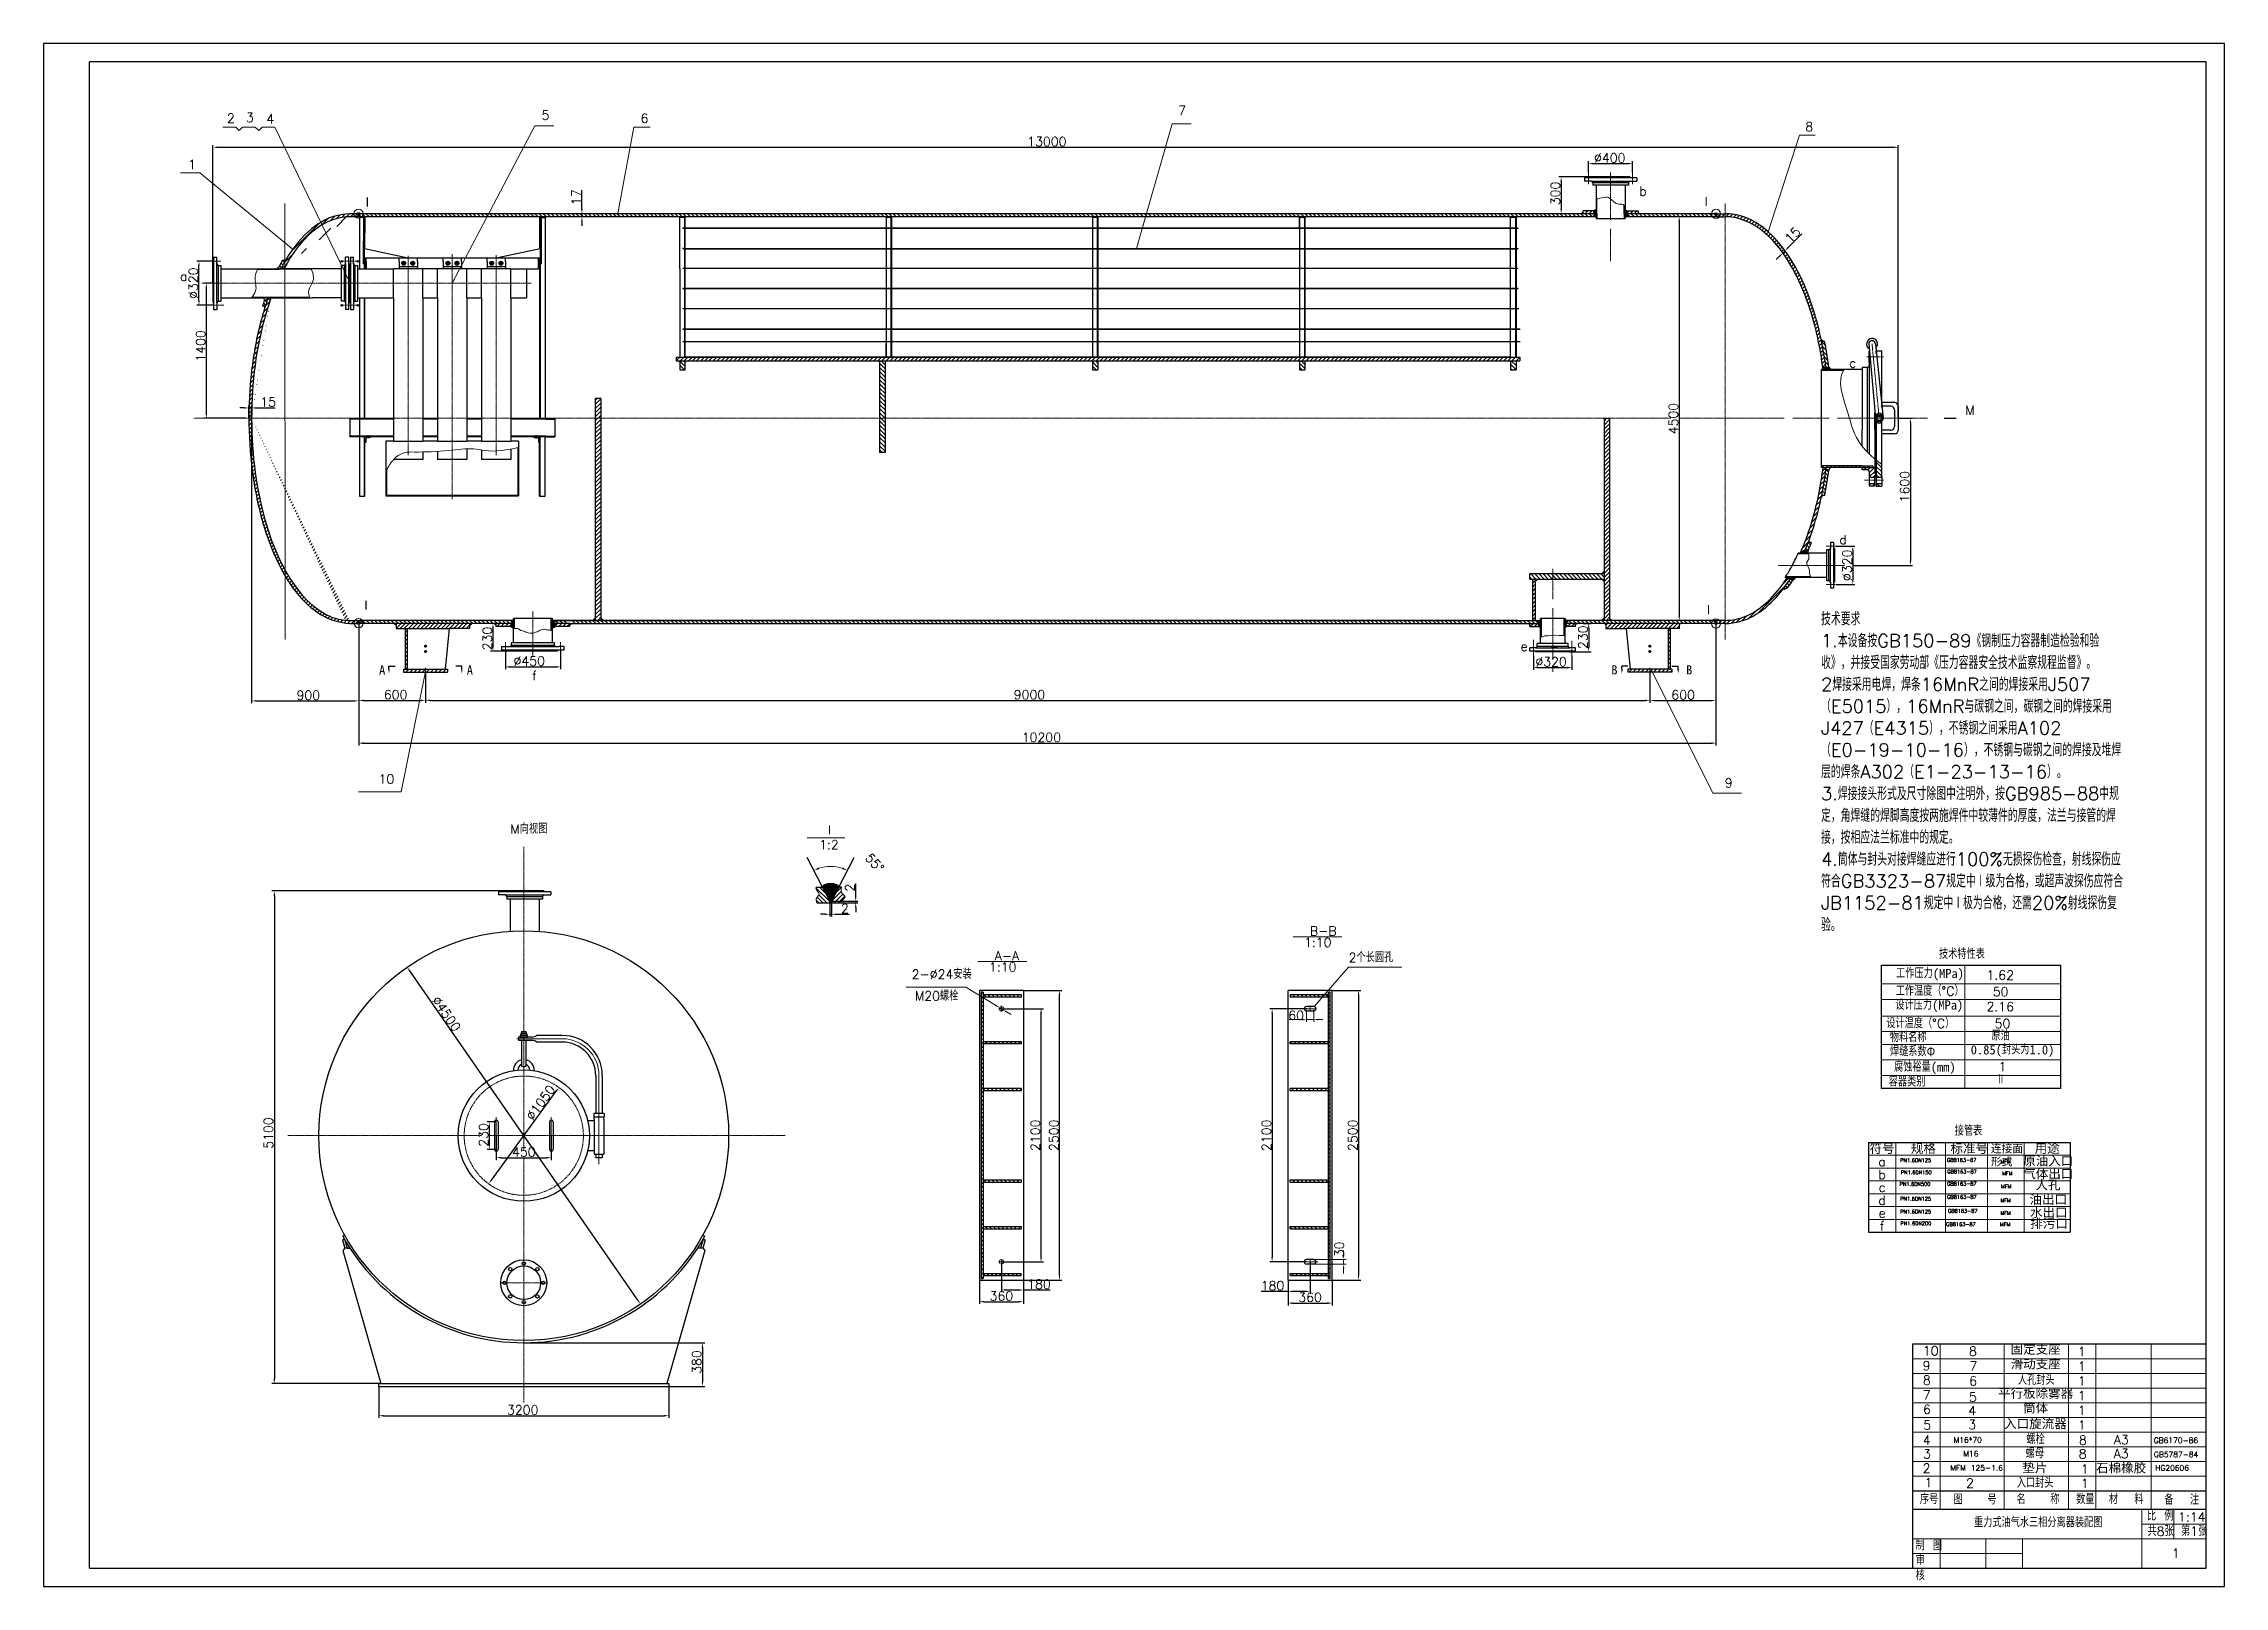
# Model space of a CAD drawing. Header units: millimetres. Extents: x 0 to 1189, y 0 to 841.
import ezdxf

# ---------------------------------------------------------------- set-up
doc = ezdxf.new("R2010")
doc.units = ezdxf.units.MM
doc.header["$PDSIZE"] = -5
doc.linetypes.add('CENTER2', pattern=[1.125, 0.75, -0.125, 0.125, -0.125])
for name, color, linetype, lineweight in [('尺寸线', 3, 'Continuous', 15), ('文字层', 7, 'Continuous', 15), ('粗实线', 7, 'Continuous', 30), ('细实线', 7, 'Continuous', 15), ('细点划线', 1, 'CENTER2', 18)]:
    doc.layers.add(name, color=color, linetype=linetype, lineweight=lineweight)
doc.styles.get("Standard").update_dxf_attribs({"font": 'txt.shx', "bigfont": 'gbcbig.shx'})
doc.dimstyles.new('ISO-25$0', dxfattribs={"dimtxt": 5, "dimasz": 2.5, "dimexe": 1.25, "dimexo": 0, "dimtad": 1, "dimdec": 0, "dimdsep": 46, "dimtxsty": 'Standard', "dimcen": 2.5, "dimdle": 5, "dimadec": 0, "dimazin": 0, "dimtfac": 1, "dimtdec": 0, "dimtmove": 0, "dimatfit": 2, "dimfxl": 0, "dimtolj": 1, "dimarcsym": 0})
doc.dimstyles.new('ISO-25$2', dxfattribs={"dimtxt": 5, "dimasz": 3, "dimexe": 8, "dimexo": 0, "dimgap": 10, "dimtad": 1, "dimdec": 0, "dimtxsty": 'Standard', "dimcen": 2.5, "dimdle": 6, "dimclrd": 256, "dimclre": 256, "dimclrt": 256, "dimadec": 0, "dimazin": 0, "dimtfac": 1, "dimtdec": 0, "dimtmove": 0, "dimatfit": 3, "dimfxl": 0, "dimtolj": 1, "dimarcsym": 0})
doc.dimstyles.new('ISO-25$3', dxfattribs={"dimtxt": 5, "dimasz": 2.5, "dimexe": 1.25, "dimexo": 0, "dimtad": 1, "dimdec": 0, "dimdsep": 46, "dimtxsty": 'Standard', "dimcen": 2.5, "dimdle": 5, "dimadec": 0, "dimazin": 0, "dimtfac": 1, "dimtdec": 0, "dimtmove": 0, "dimatfit": 2, "dimfxl": 0, "dimtolj": 1, "dimarcsym": 0})

msp = doc.modelspace()

# ---------------------------------------------------------------- texts
at = {"layer": '尺寸线', "insert": (682.9, 311.3), "char_height": 5, "width": 23.571, "attachment_point": 5}
msp.add_mtext('60', dxfattribs=at)
at = {"layer": '尺寸线', "insert": (706.4, 183.7), "char_height": 5, "width": 24.286, "attachment_point": 5, "rotation": 90}
msp.add_mtext('30', dxfattribs=at)
at = {"layer": '尺寸线', "color": 0, "char_height": 5, "attachment_point": 1}
for s, insert, width in [('序号', (1023, 49.9), 10.436), ('图   号', (1041.4, 49.7), 29.135), ('名   称', (1075.7, 49.9), 28.121), ('数量', (1108.2, 49.9), 10.872), ('材  料', (1126, 49.9), 25.657), ('备  注', (1156.3, 49.6), 23.772), ('比 例', (1146.8, 40.9), 17.5), ('1:14', (1163.7, 40.3), 8.856), ('共8张', (1147.1, 32.5), 15.379), ('第1张', (1165.4, 32.6), 15.724), ('审 核', (1020.7, 16.7), 13.438), ('1', (1160.4, 20.6), 26.344)]:
    msp.add_mtext(s, dxfattribs=dict(at, insert=insert, width=width))
at = {"layer": '文字层', "color": 0, "char_height": 5}
for s, insert, width, attachment_point in [('2', (100, 802.9), 14.158, 1), ('3', (110.3, 803.2), 14.158, 1), ('4', (121.4, 802.5), 14.158, 1), ('5', (271.5, 804.5), 14.158, 1), ('6', (325.5, 802.8), 14.158, 1), ('7', (618.6, 807), 14.158, 1), ('8', (960.5, 798.2), 14.158, 1), ('1', (78.8, 777.6), 14.158, 1), ('b', (870, 763.1), 9.703, 1), ('{\\fSimSun|b0|i0|c91|p7;Ⅰ}', (173.1, 757.2), 99.581, 1), ('Ⅰ', (903.9, 757), 99.581, 1), ('M', (1047.8, 643.7), 15.371, 1), ('{\\fSimSun|b0|i0|c91|p7;Ⅰ}', (172.4, 537.4), 99.581, 1), ('{\\fSimSun|b0|i0|c91|p7;Ⅰ}', (904.3, 534.9), 99.581, 1), ('e', (805.3, 514.9), 9.703, 1), ('{\\fsimsun|b0|i0|c91|p7;A}', (182.9, 502), 8.93, 1), ('{\\fsimsun|b0|i0|c91|p7;A}', (230.7, 502), 8.93, 1), ('{\\fsimsun|b0|i0|c91|p7;B}', (854.7, 502.1), 7.714, 1), ('{\\fsimsun|b0|i0|c91|p7;B}', (895.5, 502.1), 7.714, 1), ('f', (266.3, 499), 9.703, 1), ('10', (182.6, 442.6), 14.158, 1), ('9', (916.6, 440.5), 14.158, 1), ('M向视图', (254.5, 415.4), 42.447, 1), ('1:2', (422.8, 406.8), 99.581, 1), ('Ⅰ', (426, 414.4), 99.581, 1), ('B-B', (690.4, 359.8), 9.286, 1), ('A-A', (518.6, 346.3), 10, 1), ('1:10', (694.7, 351), 26.958, 5), ('2个长圆孔', (711.5, 345.3), 40.535, 1), ('2-%%C24安装', (473.3, 336.2), 44.95, 1), ('1:10', (522.9, 337.6), 26.958, 5), ('M20螺栓', (475, 324.4), 29.236, 1), ('制 图', (1020.6, 24.7), 15, 1)]:
    msp.add_mtext(s, dxfattribs=dict(at, insert=insert, width=width, attachment_point=attachment_point))
at = {"layer": '文字层'}
for s, insert, char_height, width, attachment_point in [('a', (74.4, 716.6), 5, 9.703, 1), ('c', (984.4, 669.3), 5, 9.703, 1), ('d', (979.1, 573.1), 5, 9.703, 1), ('{\\H1.4286x;技术要求\\P1.本设备按GB150-89《钢制压力容器制造检验和验收》，并接受国家劳动部《压力容器安全技术监察规程监督》。\\P2焊接采用电焊，焊条16MnR之间的焊接采用J507（E5015），16MnR与碳钢之间，碳钢之间的焊接采用J427（E4315），不锈钢之间采用A102（E0-19-10-16），不锈钢与碳钢之间的焊接及堆焊层的焊条A302（E1-23-13-16）。\\P3.焊接接头形式及尺寸除图中注明外，按GB985-88中规定，角焊缝的焊脚高度按两施焊件中较薄件的厚度，法兰与接管的焊接，按相应法兰标准中的规定。\\P4.筒体与封头对接焊缝应进行100%无损探伤检查，射线探伤应符合GB3323-87规定中Ⅰ级为合格，或超声波探伤应符合JB1152-81规定中Ⅰ极为合格，还需20%射线探伤复验。}', (969.1, 531), 5, 165.578, 1), ('技术特性表', (1045.9, 344.6), 5, 56.806, 5), ('工作压力{\\fsimsun|b0|i0|c91|p7;(MPa)}', (1010, 336.6), 5, 45.164, 1), ('1.62', (1066.8, 333.2), 5, 30, 5), ('工作温度（%%DC）', (1009.8, 327), 5, 37, 1), ('50', (1067, 324.2), 5, 30, 5), ('设计温度（%%DC）', (1023.2, 306.8), 5, 37, 5), ('设计压力{\\fsimsun|b0|i0|c91|p7;(MPa)}', (1009.6, 319.4), 5, 64.799, 1), ('2.16', (1066.8, 316), 5, 30, 5), ('50', (1068, 306.8), 5, 30, 5), ('物料名称', (1016.6, 299.2), 5, 37, 5), ('原油', (1067, 300.1), 5, 30, 5), ('焊缝系数{\\farial narrow|b0|i0|c91|p0;Φ}', (1019, 291.5), 5, 37, 5), ('腐蚀裕量{\\fsimsun|b0|i0|c91|p7;(mm)}', (1025.7, 282.4), 5, 37, 5), ('{\\fsimsun|b0|i0|c91|p7;0.85(}封头为{\\fsimsun|b0|i0|c91|p7;1.0)}', (1050.7, 295), 5, 57.789, 1), ('1', (1068, 283.3), 5, 33, 5), ('容器类别', (1016, 275), 5, 37, 5), ('Ⅱ', (1067, 276.3), 5, 33, 5), ('接管表', (1049.5, 248.2), 5, 109.177, 5), ('{\\fsimsun|b0|i0|c91|p0;符号}', (1002.4, 238.5), 5, 15, 5), ('{\\fsimsun|b0|i0|c91|p0;规格}', (1024.9, 238.5), 5, 30, 5), ('{\\fsimsun|b0|i0|c91|p0;标准号}', (1049.9, 238.5), 5, 20, 5), ('{\\fsimsun|b0|i0|c91|p0;\\H0.8571x;连接面形式}', (1061.7, 240.8), 5, 20, 1), ('{\\fsimsun|b0|i0|c91|p0;用途}', (1092.4, 238.5), 5, 25, 5), ('a', (1002.4, 231.5), 5, 15, 5), ('b', (1002.4, 224.5), 5, 15, 5), ('PN1.6DN125', (1012.3, 233.3), 2, 30, 1), ('PN1.6DN150', (1012.6, 226.7), 2, 30, 1), ('GB8163-87', (1037.7, 233.4), 2, 30, 1), ('GB8163-87', (1037.9, 227.1), 2, 30, 1), ('MFM', (1069.7, 231.5), 2, 15, 5), ('MFM', (1070.7, 225.2), 2, 15, 5), ('{\\fsimsun|b0|i0|c91|p0;原油入口}', (1093, 231.7), 5, 30, 5), ('{\\fsimsun|b0|i0|c91|p0;气体出口}', (1093, 224.7), 5, 30, 5), ('c', (1002.4, 217.5), 5, 15, 5), ('PN1.6DN500', (1011.9, 220.3), 2, 30, 1), ('GB8163-87', (1037.8, 220.5), 2, 30, 1), ('MFM', (1070, 218), 2, 15, 5), ('{\\fsimsun|b0|i0|c91|p0;油出口}', (1093, 210.7), 5, 30, 5), ('{\\fsimsun|b0|i0|c91|p0;人孔}', (1092.8, 218.6), 5, 30, 5), ('d', (1002.4, 210.5), 5, 15, 5), ('e', (1002.4, 203.5), 5, 15, 5), ('PN1.6DN125', (1012.3, 212.3), 2, 30, 1), ('PN1.6DN125', (1012.3, 205.3), 2, 30, 1), ('GB8163-87', (1037.8, 213.3), 2, 30, 1), ('GB8163-87', (1038.3, 205.7), 2, 30, 1), ('MFM', (1069.7, 210.5), 2, 15, 5), ('MFM', (1069.7, 203.5), 2, 15, 5), ('{\\fsimsun|b0|i0|c91|p0;水出口}', (1093.3, 203.6), 5, 30, 5), ('f', (1002.4, 196.5), 5, 15, 5), ('PN1.6DN200', (1012.4, 198.9), 2, 30, 1), ('GB8163-87', (1037.3, 198.4), 2, 30, 1), ('MFM', (1069.5, 197.4), 2, 15, 5), ('{\\fsimsun|b0|i0|c91|p0;排污口}', (1093.4, 197.6), 5, 30, 5), ('10', (1024.6, 128.4), 5, 12.677, 4), ('{\\fsimsun|b0|i0|c91|p0;固定支座}', (1086.1, 129), 5, 40, 5), ('9', (1024.5, 120.3), 5, 12.677, 4), ('8', (1051.9, 128.2), 5, 30, 5), ('7', (1052.2, 120.1), 5, 30, 5), ('{\\fsimsun|b0|i0|c91|p0;滑动支座}', (1086.1, 121), 5, 40, 5), ('1', (1111.3, 128), 5, 12, 5), ('1', (1111.3, 120), 5, 12, 5), ('8', (1024.6, 112.4), 5, 12.677, 4), ('6', (1052, 112), 5, 30, 5), ('{\\fsimsun|b0|i0|c91|p0;平行板除雾器}', (1086.1, 105), 5, 40, 5), ('人孔封头', (1086.4, 112.4), 5, 49, 5), ('1', (1111.3, 112), 5, 12, 5), ('7', (1024.5, 104.3), 5, 12.677, 4), ('6', (1024.7, 96.5), 5, 12.677, 4), ('4', (1051.6, 95.8), 5, 30, 5), ('5', (1051.9, 103.2), 5, 30, 5), ('{\\fsimsun|b0|i0|c91|p0;筒体}', (1086.1, 97), 5, 40, 5), ('1', (1111.3, 104), 5, 12, 5), ('1', (1111.3, 96), 5, 12, 5), ('5', (1024.8, 88), 5, 12.677, 4), ('3', (1051.5, 88.2), 5, 30, 5), ('{\\fsimsun|b0|i0|c91|p0;入口旋流器}', (1086, 88.4), 5, 50, 5), ('1', (1111.3, 88), 5, 12, 5), ('4', (1024.6, 82.2), 5, 12.677, 1), ('3', (1024.7, 74.7), 5, 12.677, 1), ('M16*70', (1049.1, 79.8), 3, 35, 5), ('M16', (1050.8, 72.3), 3, 35, 5), ('螺母', (1085.7, 72.4), 5, 40, 5), ('螺栓', (1086.1, 80.1), 5, 40, 5), ('8', (1109.6, 74.7), 5, 12, 1), ('8', (1109.7, 82.2), 5, 12, 1), ('A3', (1132.7, 72.4), 5, 30, 5), ('A3', (1132.8, 80), 5, 30, 5), ('GB6170-86', (1150.5, 79.6), 3, 30, 4), ('GB5787-84', (1150.6, 71.9), 3, 18.429, 4), ('2', (1024.5, 66.9), 5, 12.677, 1), ('MFM 125-1.6', (1039.6, 66.1), 3, 35, 1), ('{\\fsimsun|b0|i0|c91|p0;垫片}', (1085.7, 64.3), 5, 40, 5), ('1', (1110.7, 66.5), 5, 12, 1), ('{\\fsimsun|b0|i0|c91|p0;石棉橡胶}', (1132.7, 64.3), 5, 30, 5), ('HG20606', (1151.3, 64.6), 3, 30, 4), ('1', (1025.5, 59), 5, 12.677, 1), ('2', (1050.3, 56.3), 5, 30, 5), ('入口封头', (1085.8, 56.3), 5, 49, 5), ('1', (1110.7, 58.7), 5, 12, 1)]:
    msp.add_mtext(s, dxfattribs=dict(at, insert=insert, char_height=char_height, width=width, attachment_point=attachment_point))
at = {"layer": '细实线', "color": 0, "insert": (1052.5, 37.3), "char_height": 5, "width": 103.641, "attachment_point": 1}
msp.add_mtext('{\\C256;重力式油气水三相分离器装配图}', dxfattribs=at)

# ---------------------------------------------------------------- blocks, each defined once
blk = doc.blocks.new('*X3')
at = {"layer": '细实线'}
for p, q in [((172.2, 747.5), (173.1, 746.6)), ((173.6, 748.3), (175.3, 746.6)), ((175.9, 748.3), (177.6, 746.6)), ((178.1, 748.3), (179.8, 746.6)), ((180.4, 748.3), (182.1, 746.6)), ((182.6, 748.3), (184.3, 746.6)), ((184.9, 748.3), (186.6, 746.6)), ((187.1, 748.3), (188.8, 746.6)), ((189.3, 748.3), (191, 746.6)), ((191.6, 748.3), (193.3, 746.6)), ((193.8, 748.3), (195.5, 746.6)), ((196.1, 748.3), (197.8, 746.6)), ((198.3, 748.3), (200, 746.6)), ((200.6, 748.3), (202.3, 746.6)), ((202.8, 748.3), (204.5, 746.6)), ((205.1, 748.3), (206.8, 746.6)), ((207.3, 748.3), (209, 746.6)), ((209.6, 748.3), (211.3, 746.6)), ((211.8, 748.3), (213.5, 746.6)), ((214, 748.3), (215.7, 746.6)), ((216.3, 748.3), (218, 746.6)), ((218.5, 748.3), (220.2, 746.6)), ((220.8, 748.3), (222.5, 746.6)), ((223, 748.3), (224.7, 746.6)), ((225.3, 748.3), (227, 746.6)), ((227.5, 748.3), (229.2, 746.6)), ((229.8, 748.3), (231.5, 746.6)), ((232, 748.3), (233.7, 746.6)), ((234.2, 748.3), (235.9, 746.6)), ((236.5, 748.3), (238.2, 746.6)), ((238.7, 748.3), (240.4, 746.6)), ((241, 748.3), (242.7, 746.6)), ((243.2, 748.3), (244.9, 746.6)), ((245.5, 748.3), (247.2, 746.6)), ((247.7, 748.3), (249.4, 746.6)), ((250, 748.3), (251.7, 746.6)), ((252.2, 748.3), (253.9, 746.6)), ((254.5, 748.3), (256.2, 746.6)), ((256.7, 748.3), (258.4, 746.6)), ((258.9, 748.3), (260.6, 746.6)), ((261.2, 748.3), (262.9, 746.6)), ((263.4, 748.3), (265.1, 746.6)), ((265.7, 748.3), (267.4, 746.6)), ((267.9, 748.3), (269.6, 746.6)), ((270.2, 748.3), (271.9, 746.6)), ((272.4, 748.3), (274.1, 746.6)), ((274.7, 748.3), (276.4, 746.6)), ((276.9, 748.3), (278.6, 746.6)), ((279.2, 748.3), (280.9, 746.6)), ((281.4, 748.3), (283.1, 746.6)), ((283.6, 748.3), (285.3, 746.6)), ((285.9, 748.3), (287.6, 746.6)), ((288.1, 748.3), (289.8, 746.6)), ((290.4, 748.3), (292.1, 746.6)), ((292.6, 748.3), (294.3, 746.6)), ((294.9, 748.3), (296.6, 746.6)), ((297.1, 748.3), (298.8, 746.6)), ((299.4, 748.3), (301.1, 746.6)), ((301.6, 748.3), (303.3, 746.6)), ((303.8, 748.3), (305.5, 746.6)), ((306.1, 748.3), (307.8, 746.6)), ((308.3, 748.3), (310, 746.6)), ((310.6, 748.3), (312.3, 746.6)), ((312.8, 748.3), (314.5, 746.6)), ((315.1, 748.3), (316.8, 746.6)), ((317.3, 748.3), (319, 746.6)), ((319.6, 748.3), (321.3, 746.6)), ((321.8, 748.3), (323.5, 746.6)), ((324.1, 748.3), (325.8, 746.6)), ((326.3, 748.3), (328, 746.6)), ((328.5, 748.3), (330.2, 746.6)), ((330.8, 748.3), (332.5, 746.6)), ((333, 748.3), (334.7, 746.6)), ((335.3, 748.3), (337, 746.6)), ((337.5, 748.3), (339.2, 746.6)), ((339.8, 748.3), (341.5, 746.6)), ((342, 748.3), (343.7, 746.6)), ((344.3, 748.3), (346, 746.6)), ((346.5, 748.3), (348.2, 746.6)), ((348.7, 748.3), (350.4, 746.6)), ((351, 748.3), (352.7, 746.6)), ((353.2, 748.3), (354.9, 746.6)), ((355.5, 748.3), (357.2, 746.6)), ((357.7, 748.3), (359.4, 746.6)), ((360, 748.3), (361.7, 746.6)), ((362.2, 748.3), (363.9, 746.6)), ((364.5, 748.3), (366.2, 746.6)), ((366.7, 748.3), (368.4, 746.6)), ((369, 748.3), (370.7, 746.6)), ((371.2, 748.3), (372.9, 746.6)), ((373.4, 748.3), (375.1, 746.6)), ((375.7, 748.3), (377.4, 746.6)), ((377.9, 748.3), (379.6, 746.6)), ((380.2, 748.3), (381.9, 746.6)), ((382.4, 748.3), (384.1, 746.6)), ((384.7, 748.3), (386.4, 746.6)), ((386.9, 748.3), (388.6, 746.6)), ((389.2, 748.3), (390.9, 746.6)), ((391.4, 748.3), (393.1, 746.6)), ((393.6, 748.3), (395.3, 746.6)), ((395.9, 748.3), (397.6, 746.6)), ((398.1, 748.3), (399.8, 746.6)), ((400.4, 748.3), (402.1, 746.6)), ((402.6, 748.3), (404.3, 746.6)), ((404.9, 748.3), (406.6, 746.6)), ((407.1, 748.3), (408.8, 746.6)), ((409.4, 748.3), (411.1, 746.6)), ((411.6, 748.3), (413.3, 746.6)), ((413.9, 748.3), (415.6, 746.6)), ((416.1, 748.3), (417.8, 746.6)), ((418.3, 748.3), (420, 746.6)), ((420.6, 748.3), (422.3, 746.6)), ((422.8, 748.3), (424.5, 746.6)), ((425.1, 748.3), (426.8, 746.6)), ((427.3, 748.3), (429, 746.6)), ((429.6, 748.3), (431.3, 746.6)), ((431.8, 748.3), (433.5, 746.6)), ((434.1, 748.3), (435.8, 746.6)), ((436.3, 748.3), (438, 746.6)), ((438.5, 748.3), (440.2, 746.6)), ((440.8, 748.3), (442.5, 746.6)), ((443, 748.3), (444.7, 746.6)), ((445.3, 748.3), (447, 746.6)), ((447.5, 748.3), (449.2, 746.6)), ((449.8, 748.3), (451.5, 746.6)), ((452, 748.3), (453.7, 746.6)), ((454.3, 748.3), (456, 746.6)), ((456.5, 748.3), (458.2, 746.6)), ((458.8, 748.3), (460.5, 746.6)), ((461, 748.3), (462.7, 746.6)), ((463.2, 748.3), (464.9, 746.6)), ((465.5, 748.3), (467.2, 746.6)), ((467.7, 748.3), (469.4, 746.6)), ((470, 748.3), (471.7, 746.6)), ((472.2, 748.3), (473.9, 746.6)), ((474.5, 748.3), (476.2, 746.6)), ((476.7, 748.3), (478.4, 746.6)), ((479, 748.3), (480.7, 746.6)), ((481.2, 748.3), (482.9, 746.6)), ((483.5, 748.3), (485.2, 746.6)), ((485.7, 748.3), (487.4, 746.6)), ((487.9, 748.3), (489.6, 746.6)), ((490.2, 748.3), (491.9, 746.6)), ((492.4, 748.3), (494.1, 746.6)), ((494.7, 748.3), (496.4, 746.6)), ((496.9, 748.3), (498.6, 746.6)), ((499.2, 748.3), (500.9, 746.6)), ((501.4, 748.3), (503.1, 746.6)), ((503.7, 748.3), (505.4, 746.6)), ((505.9, 748.3), (507.6, 746.6)), ((508.1, 748.3), (509.8, 746.6)), ((510.4, 748.3), (512.1, 746.6)), ((512.6, 748.3), (514.3, 746.6)), ((514.9, 748.3), (516.6, 746.6)), ((517.1, 748.3), (518.8, 746.6)), ((519.4, 748.3), (521.1, 746.6)), ((521.6, 748.3), (523.3, 746.6)), ((523.9, 748.3), (525.6, 746.6)), ((526.1, 748.3), (527.8, 746.6)), ((528.4, 748.3), (530.1, 746.6)), ((530.6, 748.3), (532.3, 746.6)), ((532.8, 748.3), (534.5, 746.6)), ((535.1, 748.3), (536.8, 746.6)), ((537.3, 748.3), (539, 746.6)), ((539.6, 748.3), (541.3, 746.6)), ((541.8, 748.3), (543.5, 746.6)), ((544.1, 748.3), (545.8, 746.6)), ((546.3, 748.3), (548, 746.6)), ((548.6, 748.3), (550.3, 746.6)), ((550.8, 748.3), (552.5, 746.6)), ((553, 748.3), (554.7, 746.6)), ((555.3, 748.3), (557, 746.6)), ((557.5, 748.3), (559.2, 746.6)), ((559.8, 748.3), (561.5, 746.6)), ((562, 748.3), (563.7, 746.6)), ((564.3, 748.3), (566, 746.6)), ((566.5, 748.3), (568.2, 746.6)), ((568.8, 748.3), (570.5, 746.6)), ((571, 748.3), (572.7, 746.6)), ((573.3, 748.3), (575, 746.6)), ((575.5, 748.3), (577.2, 746.6)), ((577.7, 748.3), (579.4, 746.6)), ((580, 748.3), (581.7, 746.6)), ((582.2, 748.3), (583.9, 746.6)), ((584.5, 748.3), (586.2, 746.6)), ((586.7, 748.3), (588.4, 746.6)), ((589, 748.3), (590.7, 746.6)), ((591.2, 748.3), (592.9, 746.6)), ((593.5, 748.3), (595.2, 746.6)), ((595.7, 748.3), (597.4, 746.6)), ((597.9, 748.3), (599.6, 746.6)), ((600.2, 748.3), (601.9, 746.6)), ((602.4, 748.3), (604.1, 746.6)), ((604.7, 748.3), (606.4, 746.6)), ((606.9, 748.3), (608.6, 746.6)), ((609.2, 748.3), (610.9, 746.6)), ((611.4, 748.3), (613.1, 746.6)), ((613.7, 748.3), (615.4, 746.6)), ((615.9, 748.3), (617.6, 746.6)), ((618.2, 748.3), (619.9, 746.6)), ((620.4, 748.3), (622.1, 746.6)), ((622.6, 748.3), (624.3, 746.6)), ((624.9, 748.3), (626.6, 746.6)), ((627.1, 748.3), (628.8, 746.6)), ((629.4, 748.3), (631.1, 746.6)), ((631.6, 748.3), (633.3, 746.6)), ((633.9, 748.3), (635.6, 746.6)), ((636.1, 748.3), (637.8, 746.6)), ((638.4, 748.3), (640.1, 746.6)), ((640.6, 748.3), (642.3, 746.6)), ((642.9, 748.3), (644.6, 746.6)), ((645.1, 748.3), (646.8, 746.6)), ((647.3, 748.3), (649, 746.6)), ((649.6, 748.3), (651.3, 746.6)), ((651.8, 748.3), (653.5, 746.6)), ((654.1, 748.3), (655.8, 746.6)), ((656.3, 748.3), (658, 746.6)), ((658.6, 748.3), (660.3, 746.6)), ((660.8, 748.3), (662.5, 746.6)), ((663.1, 748.3), (664.8, 746.6)), ((665.3, 748.3), (667, 746.6)), ((667.5, 748.3), (669.2, 746.6)), ((669.8, 748.3), (671.5, 746.6)), ((672, 748.3), (673.7, 746.6)), ((674.3, 748.3), (676, 746.6)), ((676.5, 748.3), (678.2, 746.6)), ((678.8, 748.3), (680.5, 746.6)), ((681, 748.3), (682.7, 746.6)), ((683.3, 748.3), (685, 746.6)), ((685.5, 748.3), (687.2, 746.6)), ((687.8, 748.3), (689.5, 746.6)), ((690, 748.3), (691.7, 746.6)), ((692.2, 748.3), (693.9, 746.6)), ((694.5, 748.3), (696.2, 746.6)), ((696.7, 748.3), (698.4, 746.6)), ((699, 748.3), (700.7, 746.6)), ((701.2, 748.3), (702.9, 746.6)), ((703.5, 748.3), (705.2, 746.6)), ((705.7, 748.3), (707.4, 746.6)), ((708, 748.3), (709.7, 746.6)), ((710.2, 748.3), (711.9, 746.6)), ((712.4, 748.3), (714.1, 746.6)), ((714.7, 748.3), (716.4, 746.6)), ((716.9, 748.3), (718.6, 746.6)), ((719.2, 748.3), (720.9, 746.6)), ((721.4, 748.3), (723.1, 746.6)), ((723.7, 748.3), (725.4, 746.6)), ((725.9, 748.3), (727.6, 746.6)), ((728.2, 748.3), (729.9, 746.6)), ((730.4, 748.3), (732.1, 746.6)), ((732.7, 748.3), (734.4, 746.6)), ((734.9, 748.3), (736.6, 746.6)), ((737.1, 748.3), (738.8, 746.6)), ((739.4, 748.3), (741.1, 746.6)), ((741.6, 748.3), (743.3, 746.6)), ((743.9, 748.3), (745.6, 746.6)), ((746.1, 748.3), (747.8, 746.6)), ((748.4, 748.3), (750.1, 746.6)), ((750.6, 748.3), (752.3, 746.6)), ((752.9, 748.3), (754.6, 746.6)), ((755.1, 748.3), (756.8, 746.6)), ((757.3, 748.3), (759, 746.6)), ((759.6, 748.3), (761.3, 746.6)), ((761.8, 748.3), (763.5, 746.6)), ((764.1, 748.3), (765.8, 746.6)), ((766.3, 748.3), (768, 746.6)), ((768.6, 748.3), (770.3, 746.6)), ((770.8, 748.3), (772.5, 746.6)), ((773.1, 748.3), (774.8, 746.6)), ((775.3, 748.3), (777, 746.6)), ((777.6, 748.3), (779.3, 746.6)), ((779.8, 748.3), (781.5, 746.6)), ((782, 748.3), (783.7, 746.6)), ((784.3, 748.3), (786, 746.6)), ((786.5, 748.3), (788.2, 746.6)), ((788.8, 748.3), (790.5, 746.6)), ((791, 748.3), (792.7, 746.6)), ((793.3, 748.3), (795, 746.6)), ((795.5, 748.3), (797.2, 746.6)), ((797.8, 748.3), (799.5, 746.6)), ((800, 748.3), (801.7, 746.6)), ((802.3, 748.3), (804, 746.6)), ((804.5, 748.3), (806.2, 746.6)), ((806.7, 748.3), (808.4, 746.6)), ((809, 748.3), (810.7, 746.6)), ((811.2, 748.3), (812.9, 746.6)), ((813.5, 748.3), (815.2, 746.6)), ((815.7, 748.3), (817.4, 746.6)), ((818, 748.3), (819.7, 746.6)), ((820.2, 748.3), (821.9, 746.6)), ((822.5, 748.3), (824.2, 746.6)), ((824.7, 748.3), (826.4, 746.6)), ((826.9, 748.3), (828.6, 746.6)), ((829.2, 748.3), (830.9, 746.6)), ((831.4, 748.3), (833.1, 746.6)), ((833.7, 748.3), (835.4, 746.6)), ((835.9, 748.3), (837.6, 746.6)), ((838.2, 748.3), (839.9, 746.6)), ((840.4, 748.3), (842.1, 746.6)), ((842.7, 748.3), (844.4, 746.6)), ((844.9, 748.3), (845.6, 747.6))]:
    blk.add_line(p, q, dxfattribs=at)
blk = doc.blocks.new('*X4')
at = {"layer": '细实线'}
for p, q in [((863.4, 748.3), (865.1, 746.6)), ((865.6, 748.3), (867.3, 746.6)), ((867.9, 748.3), (869.6, 746.6)), ((870.1, 748.3), (871.8, 746.6)), ((872.3, 748.3), (874, 746.6)), ((874.6, 748.3), (876.3, 746.6)), ((876.8, 748.3), (878.5, 746.6)), ((879.1, 748.3), (880.8, 746.6)), ((881.3, 748.3), (883, 746.6)), ((883.6, 748.3), (885.3, 746.6)), ((885.8, 748.3), (887.5, 746.6)), ((888.1, 748.3), (889.8, 746.6)), ((890.3, 748.3), (892, 746.6)), ((892.6, 748.3), (894.3, 746.6)), ((894.8, 748.3), (896.5, 746.6)), ((897, 748.3), (898.7, 746.6)), ((899.3, 748.3), (901, 746.6)), ((901.5, 748.3), (903.2, 746.6)), ((903.8, 748.3), (905.5, 746.6)), ((906, 748.3), (907.7, 746.6)), ((908.3, 748.3), (910, 746.6)), ((910.5, 748.3), (911.4, 747.4))]:
    blk.add_line(p, q, dxfattribs=at)
blk = doc.blocks.new('*X5')
at = {"layer": '尺寸线'}
for points in [[(94.8, 784.9), (94.8, 784.1), (92.3, 784.5)], [(1008.7, 784.9), (1008.7, 784.1), (1011.2, 784.5)]]:
    blk.add_hatch(color=0, dxfattribs=at).paths.add_polyline_path(points, flags=0)
at = {"layer": '尺寸线', "color": 0, "lineweight": -2}
for p, q in [((92.3, 710.4), (92.3, 785.7)), ((1011.2, 636.8), (1011.2, 785.7)), ((94.8, 784.5), (1008.7, 784.5))]:
    blk.add_line(p, q, dxfattribs=at)
at = {"layer": '尺寸线', "color": 0, "insert": (547, 787.6), "char_height": 5, "width": 65, "attachment_point": 5}
blk.add_mtext('13000', dxfattribs=at)
blk = doc.blocks.new('*X6')
at = {"layer": '尺寸线'}
for points in [[(891.3, 744.1), (892.2, 744.1), (891.8, 746.6)], [(891.3, 529.1), (892.2, 529.1), (891.8, 526.6)]]:
    blk.add_hatch(color=0, dxfattribs=at).paths.add_polyline_path(points, flags=0)
at = {"layer": '尺寸线', "color": 0, "lineweight": -2}
for p, q in [((900.8, 746.6), (890.5, 746.6)), ((891.8, 744.1), (891.8, 529.1)), ((891.8, 526.6), (890.5, 526.6))]:
    blk.add_line(p, q, dxfattribs=at)
at = {"layer": '尺寸线', "color": 0, "insert": (888.6, 636.6), "char_height": 5, "width": 52.857, "attachment_point": 5, "rotation": 90}
blk.add_mtext('4500', dxfattribs=at)
blk = doc.blocks.new('*X7')
at = {"layer": '尺寸线'}
for points in [[(174.3, 460.1), (174.3, 459.2), (171.8, 459.7)], [(909.3, 460.1), (909.3, 459.2), (911.8, 459.7)]]:
    blk.add_hatch(color=0, dxfattribs=at).paths.add_polyline_path(points, flags=0)
at = {"layer": '尺寸线', "color": 0, "lineweight": -2}
for p, q in [((171.8, 525.1), (171.8, 458.4)), ((911.8, 526.6), (911.8, 458.4)), ((174.3, 459.7), (909.3, 459.7))]:
    blk.add_line(p, q, dxfattribs=at)
at = {"layer": '尺寸线', "color": 0, "insert": (544, 462.8), "char_height": 5, "width": 65, "attachment_point": 5}
blk.add_mtext('10200', dxfattribs=at)
blk = doc.blocks.new('*X8')
at = {"layer": '文字层', "linetype": 'Continuous'}
blk.add_hatch(color=0, dxfattribs=at).paths.add_polyline_path([(222.8, 710.4), (223.7, 712.7), (224.3, 712.4)], flags=0)
at = {"layer": '文字层', "color": 0, "linetype": 'Continuous'}
for p, q in [((222.8, 710.4), (267.8, 796.2)), ((267.8, 796.2), (278.1, 796.2))]:
    blk.add_line(p, q, dxfattribs=at)
at = {"layer": '文字层', "color": 0}
blk.add_line((278.1, 796.2), (278.1, 796.2), dxfattribs=at)
blk = doc.blocks.new('*X9')
at = {"layer": '文字层', "linetype": 'Continuous'}
blk.add_hatch(color=0, dxfattribs=at).paths.add_polyline_path([(312.9, 747.4), (313.1, 749.9), (313.7, 749.8)], flags=0)
at = {"layer": '文字层', "color": 0, "linetype": 'Continuous'}
for p, q in [((312.9, 747.4), (321.8, 795.5)), ((321.8, 795.5), (330.7, 795.5))]:
    blk.add_line(p, q, dxfattribs=at)
at = {"layer": '文字层', "color": 0}
blk.add_line((330.7, 795.5), (330.7, 795.5), dxfattribs=at)
blk = doc.blocks.new('*X10')
at = {"layer": '细实线', "linetype": 'Continuous'}
blk.add_hatch(color=0, dxfattribs=at).paths.add_polyline_path([(595.9, 729.3), (596.3, 731.8), (596.9, 731.6)], flags=0)
at = {"layer": '细实线', "color": 0, "linetype": 'Continuous'}
for p, q in [((595.9, 729.3), (615.4, 797.2)), ((615.4, 797.2), (625.7, 797.2))]:
    blk.add_line(p, q, dxfattribs=at)
at = {"layer": '细实线', "color": 0}
blk.add_line((625.7, 797.2), (625.7, 797.2), dxfattribs=at)
blk = doc.blocks.new('*X11')
at = {"layer": '细实线', "color": 0}
for p, q in [((940.1, 737.8), (957.4, 791.1)), ((957.4, 791.1), (965.8, 791.1))]:
    blk.add_line(p, q, dxfattribs=at)
blk = doc.blocks.new('*X12')
at = {"layer": '细实线', "color": 0}
for p, q in [((876.8, 499.1), (910.1, 432.4)), ((910.1, 432.4), (925.7, 432.4))]:
    blk.add_line(p, q, dxfattribs=at)
blk = doc.blocks.new('*X13')
at = {"layer": '细实线'}
for p, q in [((279.1, 526.6), (280.8, 524.9)), ((281.3, 526.6), (283, 524.9)), ((283.6, 526.6), (285.3, 524.9)), ((288.1, 526.6), (289.8, 524.9)), ((290.3, 526.6), (292, 524.9)), ((292.6, 526.6), (294.3, 524.9)), ((294.8, 526.6), (296.5, 524.9)), ((297.1, 526.6), (298.8, 524.9)), ((299.3, 526.6), (301, 524.9)), ((301.5, 526.6), (303.2, 524.9)), ((303.8, 526.6), (305.5, 524.9)), ((306, 526.6), (307.7, 524.9)), ((308.3, 526.6), (310, 524.9)), ((310.5, 526.6), (312.2, 524.9)), ((312.8, 526.6), (314.5, 524.9)), ((315, 526.6), (316.7, 524.9)), ((317.3, 526.6), (319, 524.9)), ((319.5, 526.6), (321.2, 524.9)), ((321.7, 526.6), (323.4, 524.9)), ((324, 526.6), (325.7, 524.9)), ((326.2, 526.6), (327.9, 524.9)), ((328.5, 526.6), (330.2, 524.9)), ((330.7, 526.6), (332.4, 524.9)), ((333, 526.6), (334.7, 524.9)), ((335.2, 526.6), (336.9, 524.9)), ((337.5, 526.6), (339.2, 524.9)), ((339.7, 526.6), (341.4, 524.9)), ((342, 526.6), (343.7, 524.9)), ((344.2, 526.6), (345.9, 524.9)), ((346.4, 526.6), (348.1, 524.9)), ((348.7, 526.6), (350.4, 524.9)), ((350.9, 526.6), (352.6, 524.9)), ((353.2, 526.6), (354.9, 524.9)), ((355.4, 526.6), (357.1, 524.9)), ((357.7, 526.6), (359.4, 524.9)), ((359.9, 526.6), (361.6, 524.9)), ((362.2, 526.6), (363.9, 524.9)), ((364.4, 526.6), (366.1, 524.9)), ((366.6, 526.6), (368.3, 524.9)), ((368.9, 526.6), (370.6, 524.9)), ((371.1, 526.6), (372.8, 524.9)), ((373.4, 526.6), (375.1, 524.9)), ((375.6, 526.6), (377.3, 524.9)), ((377.9, 526.6), (379.6, 524.9)), ((380.1, 526.6), (381.8, 524.9)), ((382.4, 526.6), (384.1, 524.9)), ((384.6, 526.6), (386.3, 524.9)), ((386.9, 526.6), (388.6, 524.9)), ((389.1, 526.6), (390.8, 524.9)), ((391.3, 526.6), (393, 524.9)), ((393.6, 526.6), (395.3, 524.9)), ((395.8, 526.6), (397.5, 524.9)), ((398.1, 526.6), (399.8, 524.9)), ((400.3, 526.6), (402, 524.9)), ((402.6, 526.6), (404.3, 524.9)), ((404.8, 526.6), (406.5, 524.9)), ((407.1, 526.6), (408.8, 524.9)), ((409.3, 526.6), (411, 524.9)), ((411.5, 526.6), (413.2, 524.9)), ((413.8, 526.6), (415.5, 524.9)), ((416, 526.6), (417.7, 524.9)), ((418.3, 526.6), (420, 524.9)), ((420.5, 526.6), (422.2, 524.9)), ((422.8, 526.6), (424.5, 524.9)), ((425, 526.6), (426.7, 524.9)), ((427.3, 526.6), (429, 524.9)), ((429.5, 526.6), (431.2, 524.9)), ((431.8, 526.6), (433.5, 524.9)), ((434, 526.6), (435.7, 524.9)), ((436.2, 526.6), (437.9, 524.9)), ((438.5, 526.6), (440.2, 524.9)), ((440.7, 526.6), (442.4, 524.9)), ((443, 526.6), (444.7, 524.9)), ((445.2, 526.6), (446.9, 524.9)), ((447.5, 526.6), (449.2, 524.9)), ((449.7, 526.6), (451.4, 524.9)), ((452, 526.6), (453.7, 524.9)), ((454.2, 526.6), (455.9, 524.9)), ((456.5, 526.6), (458.2, 524.9)), ((458.7, 526.6), (460.4, 524.9)), ((460.9, 526.6), (462.6, 524.9)), ((463.2, 526.6), (464.9, 524.9)), ((465.4, 526.6), (467.1, 524.9)), ((467.7, 526.6), (469.4, 524.9)), ((469.9, 526.6), (471.6, 524.9)), ((472.2, 526.6), (473.9, 524.9)), ((474.4, 526.6), (476.1, 524.9)), ((476.7, 526.6), (478.4, 524.9)), ((478.9, 526.6), (480.6, 524.9)), ((481.1, 526.6), (482.8, 524.9)), ((483.4, 526.6), (485.1, 524.9)), ((485.6, 526.6), (487.3, 524.9)), ((487.9, 526.6), (489.6, 524.9)), ((490.1, 526.6), (491.8, 524.9)), ((492.4, 526.6), (494.1, 524.9)), ((494.6, 526.6), (496.3, 524.9)), ((496.9, 526.6), (498.6, 524.9)), ((499.1, 526.6), (500.8, 524.9)), ((501.4, 526.6), (503.1, 524.9)), ((503.6, 526.6), (505.3, 524.9)), ((505.8, 526.6), (507.5, 524.9)), ((508.1, 526.6), (509.8, 524.9)), ((510.3, 526.6), (512, 524.9)), ((512.6, 526.6), (514.3, 524.9)), ((514.8, 526.6), (516.5, 524.9)), ((517.1, 526.6), (518.8, 524.9)), ((519.3, 526.6), (521, 524.9)), ((521.6, 526.6), (523.3, 524.9)), ((523.8, 526.6), (525.5, 524.9)), ((526, 526.6), (527.7, 524.9)), ((528.3, 526.6), (530, 524.9)), ((530.5, 526.6), (532.2, 524.9)), ((532.8, 526.6), (534.5, 524.9)), ((535, 526.6), (536.7, 524.9)), ((537.3, 526.6), (539, 524.9)), ((539.5, 526.6), (541.2, 524.9)), ((541.8, 526.6), (543.5, 524.9)), ((544, 526.6), (545.7, 524.9)), ((546.3, 526.6), (548, 524.9)), ((548.5, 526.6), (550.2, 524.9)), ((550.7, 526.6), (552.4, 524.9)), ((553, 526.6), (554.7, 524.9)), ((555.2, 526.6), (556.9, 524.9)), ((557.5, 526.6), (559.2, 524.9)), ((559.7, 526.6), (561.4, 524.9)), ((562, 526.6), (563.7, 524.9)), ((564.2, 526.6), (565.9, 524.9)), ((566.5, 526.6), (568.2, 524.9)), ((568.7, 526.6), (570.4, 524.9)), ((570.9, 526.6), (572.6, 524.9)), ((573.2, 526.6), (574.9, 524.9)), ((575.4, 526.6), (577.1, 524.9)), ((577.7, 526.6), (579.4, 524.9)), ((579.9, 526.6), (581.6, 524.9)), ((582.2, 526.6), (583.9, 524.9)), ((584.4, 526.6), (586.1, 524.9)), ((586.7, 526.6), (588.4, 524.9)), ((588.9, 526.6), (590.6, 524.9)), ((591.2, 526.6), (592.9, 524.9)), ((593.4, 526.6), (595.1, 524.9)), ((595.6, 526.6), (597.3, 524.9)), ((597.9, 526.6), (599.6, 524.9)), ((600.1, 526.6), (601.8, 524.9)), ((602.4, 526.6), (604.1, 524.9)), ((604.6, 526.6), (606.3, 524.9)), ((606.9, 526.6), (608.6, 524.9)), ((609.1, 526.6), (610.8, 524.9)), ((611.4, 526.6), (613.1, 524.9)), ((613.6, 526.6), (615.3, 524.9)), ((615.8, 526.6), (617.5, 524.9)), ((618.1, 526.6), (619.8, 524.9)), ((620.3, 526.6), (622, 524.9)), ((622.6, 526.6), (624.3, 524.9)), ((624.8, 526.6), (626.5, 524.9)), ((627.1, 526.6), (628.8, 524.9)), ((629.3, 526.6), (631, 524.9)), ((631.6, 526.6), (633.3, 524.9)), ((633.8, 526.6), (635.5, 524.9)), ((636.1, 526.6), (637.8, 524.9)), ((638.3, 526.6), (640, 524.9)), ((640.5, 526.6), (642.2, 524.9)), ((642.8, 526.6), (644.5, 524.9)), ((645, 526.6), (646.7, 524.9)), ((647.3, 526.6), (649, 524.9)), ((649.5, 526.6), (651.2, 524.9)), ((651.8, 526.6), (653.5, 524.9)), ((654, 526.6), (655.7, 524.9)), ((656.3, 526.6), (658, 524.9)), ((658.5, 526.6), (660.2, 524.9)), ((660.8, 526.6), (662.5, 524.9)), ((663, 526.6), (664.7, 524.9)), ((665.2, 526.6), (666.9, 524.9)), ((667.5, 526.6), (669.2, 524.9)), ((669.7, 526.6), (671.4, 524.9)), ((672, 526.6), (673.7, 524.9)), ((674.2, 526.6), (675.9, 524.9)), ((676.5, 526.6), (678.2, 524.9)), ((678.7, 526.6), (680.4, 524.9)), ((681, 526.6), (682.7, 524.9)), ((683.2, 526.6), (684.9, 524.9)), ((685.4, 526.6), (687.1, 524.9)), ((687.7, 526.6), (689.4, 524.9)), ((689.9, 526.6), (691.6, 524.9)), ((692.2, 526.6), (693.9, 524.9)), ((694.4, 526.6), (696.1, 524.9)), ((696.7, 526.6), (698.4, 524.9)), ((698.9, 526.6), (700.6, 524.9)), ((701.2, 526.6), (702.9, 524.9)), ((703.4, 526.6), (705.1, 524.9)), ((705.7, 526.6), (707.4, 524.9)), ((707.9, 526.6), (709.6, 524.9)), ((710.1, 526.6), (711.8, 524.9)), ((712.4, 526.6), (714.1, 524.9)), ((714.6, 526.6), (716.3, 524.9)), ((716.9, 526.6), (718.6, 524.9)), ((719.1, 526.6), (720.8, 524.9)), ((721.4, 526.6), (723.1, 524.9)), ((723.6, 526.6), (725.3, 524.9)), ((725.9, 526.6), (727.6, 524.9)), ((728.1, 526.6), (729.8, 524.9)), ((730.3, 526.6), (732, 524.9)), ((732.6, 526.6), (734.3, 524.9)), ((734.8, 526.6), (736.5, 524.9)), ((737.1, 526.6), (738.8, 524.9)), ((739.3, 526.6), (741, 524.9)), ((741.6, 526.6), (743.3, 524.9)), ((743.8, 526.6), (745.5, 524.9)), ((746.1, 526.6), (747.8, 524.9)), ((748.3, 526.6), (750, 524.9)), ((750.6, 526.6), (752.3, 524.9)), ((752.8, 526.6), (754.5, 524.9)), ((755, 526.6), (756.7, 524.9)), ((757.3, 526.6), (759, 524.9)), ((759.5, 526.6), (761.2, 524.9)), ((761.8, 526.6), (763.5, 524.9)), ((764, 526.6), (765.7, 524.9)), ((766.3, 526.6), (768, 524.9)), ((768.5, 526.6), (770.2, 524.9)), ((770.8, 526.6), (772.5, 524.9)), ((773, 526.6), (774.7, 524.9)), ((775.2, 526.6), (776.9, 524.9)), ((777.5, 526.6), (779.2, 524.9)), ((779.7, 526.6), (781.4, 524.9)), ((782, 526.6), (783.7, 524.9)), ((784.2, 526.6), (785.9, 524.9)), ((786.5, 526.6), (788.2, 524.9)), ((788.7, 526.6), (790.4, 524.9)), ((791, 526.6), (792.7, 524.9)), ((793.2, 526.6), (794.9, 524.9)), ((795.5, 526.6), (797.2, 524.9)), ((797.7, 526.6), (799.4, 524.9)), ((799.9, 526.6), (801.6, 524.9)), ((802.2, 526.6), (803.9, 524.9)), ((804.4, 526.6), (806.1, 524.9)), ((806.7, 526.6), (808.4, 524.9)), ((808.9, 526.6), (810.6, 524.9)), ((811.2, 526.6), (812.9, 524.9)), ((813.4, 526.6), (815.1, 524.9))]:
    blk.add_line(p, q, dxfattribs=at)
blk = doc.blocks.new('*X14')
at = {"layer": '文字层', "color": 0}
for p, q in [((208.2, 498.7), (195, 433.2)), ((195, 433.2), (171.6, 433.2))]:
    blk.add_line(p, q, dxfattribs=at)
blk = doc.blocks.new('*X15')
at = {"layer": '尺寸线'}
for points in [[(88.3, 707.9), (89.1, 707.9), (88.7, 710.4)], [(88.3, 639.3), (89.1, 639.3), (88.7, 636.8)]]:
    blk.add_hatch(color=0, dxfattribs=at).paths.add_polyline_path(points, flags=0)
at = {"layer": '尺寸线', "color": 0, "lineweight": -2}
for p, q in [((92.3, 710.4), (87.5, 710.4)), ((88.7, 707.9), (88.7, 639.3)), ((110.1, 636.8), (87.5, 636.8))]:
    blk.add_line(p, q, dxfattribs=at)
at = {"layer": '尺寸线', "color": 0, "insert": (85.6, 676.2), "char_height": 5, "width": 50.714, "attachment_point": 5, "rotation": 90}
blk.add_mtext('1400', dxfattribs=at)
blk = doc.blocks.new('*X16')
at = {"layer": '尺寸线'}
for points in [[(842, 522.4), (842.8, 522.4), (842.4, 524.9)], [(842, 512), (842.8, 512), (842.4, 509.5)]]:
    blk.add_hatch(color=0, dxfattribs=at).paths.add_polyline_path(points, flags=0)
at = {"layer": '尺寸线', "color": 0, "lineweight": -2}
for p, q in [((839.6, 524.9), (843.7, 524.9)), ((842.4, 522.4), (842.4, 512)), ((832, 509.5), (843.7, 509.5))]:
    blk.add_line(p, q, dxfattribs=at)
at = {"layer": '尺寸线', "color": 0, "insert": (839.3, 517.4), "char_height": 5, "width": 38.571, "attachment_point": 5, "rotation": 90}
blk.add_mtext('230', dxfattribs=at)
blk = doc.blocks.new('*X17')
at = {"layer": '尺寸线'}
for points in [[(244.6, 522.4), (245.4, 522.4), (245, 524.9)], [(244.6, 512.4), (245.4, 512.4), (245, 509.9)]]:
    blk.add_hatch(color=0, dxfattribs=at).paths.add_polyline_path(points, flags=0)
at = {"layer": '尺寸线', "color": 0, "lineweight": -2}
for p, q in [((246.8, 524.9), (243.7, 524.9)), ((245, 522.4), (245, 512.4)), ((253.5, 509.9), (243.7, 509.9))]:
    blk.add_line(p, q, dxfattribs=at)
at = {"layer": '尺寸线', "color": 0, "insert": (241.9, 516.7), "char_height": 5, "width": 38.571, "attachment_point": 5, "rotation": 90}
blk.add_mtext('230', dxfattribs=at)
blk = doc.blocks.new('*X18')
at = {"layer": '尺寸线'}
for points in [[(827, 765.8), (827.8, 765.8), (827.4, 768.3)], [(827, 750.8), (827.8, 750.8), (827.4, 748.3)]]:
    blk.add_hatch(color=0, dxfattribs=at).paths.add_polyline_path(points, flags=0)
at = {"layer": '尺寸线', "color": 0, "lineweight": -2}
for p, q in [((854.3, 768.3), (826.2, 768.3)), ((827.4, 765.8), (827.4, 750.8)), ((839.3, 748.3), (826.2, 748.3))]:
    blk.add_line(p, q, dxfattribs=at)
at = {"layer": '尺寸线', "color": 0, "insert": (824.3, 759.3), "char_height": 5, "width": 38.571, "attachment_point": 5, "rotation": 90}
blk.add_mtext('300', dxfattribs=at)
blk = doc.blocks.new('*X19')
at = {"layer": '粗实线', "linetype": 'Continuous'}
blk.add_hatch(color=0, dxfattribs=at).paths.add_polyline_path([(1036.2, 636.8), (1038.7, 637.1), (1038.7, 636.5)], flags=0)
at = {"layer": '粗实线', "color": 0, "linetype": 'Continuous'}
blk.add_line((1036.2, 636.8), (1042.8, 636.8), dxfattribs=at)
at = {"layer": '粗实线', "color": 0}
blk.add_line((1042.8, 636.8), (1042.8, 636.8), dxfattribs=at)
blk = doc.blocks.new('*X20')
at = {"layer": '文字层', "linetype": 'Continuous'}
blk.add_hatch(color=0, dxfattribs=at).paths.add_polyline_path([(166.8, 711.1), (165.5, 713.3), (166, 713.5)], flags=0)
at = {"layer": '文字层', "color": 0, "linetype": 'Continuous'}
for p, q in [((126.1, 795.5), (119.1, 795.5)), ((166.8, 711.1), (126.1, 795.5))]:
    blk.add_line(p, q, dxfattribs=at)
at = {"layer": '文字层', "color": 0}
blk.add_line((119.1, 795.5), (119.1, 795.5), dxfattribs=at)
blk = doc.blocks.new('*X21')
at = {"layer": '文字层', "linetype": 'Continuous'}
blk.add_hatch(color=0, dxfattribs=at).paths.add_polyline_path([(136.2, 728.5), (134.1, 729.8), (134.5, 730.3)], flags=0)
at = {"layer": '文字层', "color": 0, "linetype": 'Continuous'}
for p, q in [((85.2, 770.5), (74.7, 770.5)), ((136.2, 728.5), (85.2, 770.5))]:
    blk.add_line(p, q, dxfattribs=at)
at = {"layer": '文字层', "color": 0}
blk.add_line((74.7, 770.5), (74.7, 770.5), dxfattribs=at)
blk = doc.blocks.new('*X22')
at = {"layer": '尺寸线'}
for points in [[(109.4, 642.8), (109.4, 642), (111.9, 642.4)], [(115.9, 642.8), (115.9, 642), (113.4, 642.4)]]:
    blk.add_hatch(color=0, dxfattribs=at).paths.add_polyline_path(points, flags=0)
at = {"layer": '尺寸线', "color": 0, "lineweight": -2}
for p, q in [((109.4, 642.4), (106.9, 642.4)), ((111.9, 636.8), (111.9, 643.7)), ((111.9, 642.4), (113.4, 642.4)), ((113.4, 636.8), (113.4, 643.7)), ((115.9, 642.4), (126.3, 642.4))]:
    blk.add_line(p, q, dxfattribs=at)
at = {"layer": '尺寸线', "color": 0, "insert": (122.4, 645.6), "char_height": 5, "width": 22.143, "attachment_point": 5}
blk.add_mtext('15', dxfattribs=at)
blk = doc.blocks.new('*X23')
at = {"layer": '尺寸线'}
for points in [[(293.1, 750.8), (293.9, 750.8), (293.5, 748.3)], [(293.1, 744.1), (293.9, 744.1), (293.5, 746.6)]]:
    blk.add_hatch(color=0, dxfattribs=at).paths.add_polyline_path(points, flags=0)
at = {"layer": '尺寸线', "color": 0, "lineweight": -2}
for p, q in [((293.5, 750.8), (293.5, 761.2)), ((294.2, 748.3), (292.3, 748.3)), ((294.8, 746.6), (292.3, 746.6)), ((293.5, 746.6), (293.5, 748.3)), ((293.5, 744.1), (293.5, 741.6))]:
    blk.add_line(p, q, dxfattribs=at)
at = {"layer": '尺寸线', "color": 0, "insert": (290.4, 757.3), "char_height": 5, "width": 22.143, "attachment_point": 5, "rotation": 90}
blk.add_mtext('17', dxfattribs=at)
blk = doc.blocks.new('*X24')
at = {"layer": '尺寸线'}
for points in [[(84.3, 719.9), (85.1, 719.9), (84.7, 722.4)], [(84.3, 700.9), (85.1, 700.9), (84.7, 698.4)]]:
    blk.add_hatch(color=0, dxfattribs=at).paths.add_polyline_path(points, flags=0)
at = {"layer": '尺寸线', "color": 0, "lineweight": -2}
for p, q in [((92.3, 722.4), (83.5, 722.4)), ((84.7, 700.9), (84.7, 719.9)), ((92.7, 698.4), (83.5, 698.4))]:
    blk.add_line(p, q, dxfattribs=at)
at = {"layer": '尺寸线', "color": 0, "insert": (81.6, 710.4), "char_height": 5, "width": 52.143, "attachment_point": 5, "rotation": 90}
blk.add_mtext('%%C320', dxfattribs=at)
blk = doc.blocks.new('*X25')
at = {"layer": '尺寸线'}
for points in [[(254.3, 501.7), (254.3, 500.8), (251.8, 501.2)], [(279.4, 501.7), (279.4, 500.8), (281.9, 501.2)]]:
    blk.add_hatch(color=0, dxfattribs=at).paths.add_polyline_path(points, flags=0)
at = {"layer": '尺寸线', "color": 0, "lineweight": -2}
for p, q in [((251.8, 510.4), (251.8, 500)), ((254.3, 501.2), (279.4, 501.2)), ((281.9, 510.4), (281.9, 500))]:
    blk.add_line(p, q, dxfattribs=at)
at = {"layer": '尺寸线', "color": 0, "insert": (264.8, 504.4), "char_height": 5, "width": 52.143, "attachment_point": 5}
blk.add_mtext('%%C450', dxfattribs=at)
blk = doc.blocks.new('*X26')
at = {"layer": '尺寸线'}
for points in [[(986, 564.6), (986.8, 564.6), (986.4, 567.1)], [(986, 548.6), (986.8, 548.6), (986.4, 546.1)]]:
    blk.add_hatch(color=0, dxfattribs=at).paths.add_polyline_path(points, flags=0)
at = {"layer": '尺寸线', "color": 0, "lineweight": -2}
for p, q in [((977.3, 567.1), (987.6, 567.1)), ((986.4, 564.6), (986.4, 548.6)), ((977.3, 546.1), (987.6, 546.1))]:
    blk.add_line(p, q, dxfattribs=at)
at = {"layer": '尺寸线', "color": 0, "insert": (983.3, 556.6), "char_height": 5, "width": 52.143, "attachment_point": 5, "rotation": 90}
blk.add_mtext('%%C320', dxfattribs=at)
blk = doc.blocks.new('*X27')
at = {"layer": '尺寸线'}
for points in [[(814.8, 501.3), (814.8, 500.4), (812.3, 500.9)], [(830.8, 501.3), (830.8, 500.4), (833.3, 500.9)]]:
    blk.add_hatch(color=0, dxfattribs=at).paths.add_polyline_path(points, flags=0)
at = {"layer": '尺寸线', "color": 0, "lineweight": -2}
for p, q in [((812.3, 507.2), (812.3, 499.6)), ((814.8, 500.9), (830.8, 500.9)), ((833.3, 507.2), (833.3, 499.6))]:
    blk.add_line(p, q, dxfattribs=at)
at = {"layer": '尺寸线', "color": 0, "insert": (821.9, 504), "char_height": 5, "width": 52.143, "attachment_point": 5}
blk.add_mtext('%%C320', dxfattribs=at)
blk = doc.blocks.new('*X28')
at = {"layer": '尺寸线'}
for points in [[(844.8, 776), (844.8, 775.2), (842.3, 775.6)], [(863.8, 776), (863.8, 775.2), (866.3, 775.6)]]:
    blk.add_hatch(color=0, dxfattribs=at).paths.add_polyline_path(points, flags=0)
at = {"layer": '尺寸线', "color": 0, "lineweight": -2}
for p, q in [((842.3, 770.7), (842.3, 776.9)), ((844.8, 775.6), (863.8, 775.6)), ((866.3, 770.7), (866.3, 776.9))]:
    blk.add_line(p, q, dxfattribs=at)
at = {"layer": '尺寸线', "color": 0, "insert": (853.9, 778.7), "char_height": 5, "width": 52.143, "attachment_point": 5}
blk.add_mtext('%%C400', dxfattribs=at)
blk = doc.blocks.new('*X29')
at = {"layer": '尺寸线'}
for points in [[(210.7, 483.4), (210.7, 482.6), (208.2, 483)], [(873.3, 483.4), (873.3, 482.6), (875.8, 483)]]:
    blk.add_hatch(color=0, dxfattribs=at).paths.add_polyline_path(points, flags=0)
at = {"layer": '尺寸线', "color": 0, "lineweight": -2}
for p, q in [((208.2, 498.4), (208.2, 481.8)), ((875.8, 498.5), (875.8, 481.8)), ((210.7, 483), (873.3, 483))]:
    blk.add_line(p, q, dxfattribs=at)
at = {"layer": '尺寸线', "color": 0, "insert": (537.5, 486.1), "char_height": 5, "width": 52.857, "attachment_point": 5}
blk.add_mtext('9000', dxfattribs=at)
blk = doc.blocks.new('*X30')
at = {"layer": '尺寸线'}
for points in [[(946.2, 725.4), (946.8, 724.8), (948.3, 726.9)], [(950.9, 730.2), (951.5, 729.6), (949.5, 728.1)]]:
    blk.add_hatch(color=0, dxfattribs=at).paths.add_polyline_path(points, flags=0)
at = {"layer": '尺寸线', "color": 0, "lineweight": -2}
for p, q in [((951.2, 729.9), (958.6, 737.3)), ((948.3, 726.9), (947.4, 727.8)), ((948.3, 726.9), (949.5, 728.1)), ((949.5, 728.1), (948.6, 729)), ((946.5, 725.1), (944.7, 723.4))]:
    blk.add_line(p, q, dxfattribs=at)
at = {"layer": '尺寸线', "color": 0, "insert": (953.6, 736.7), "char_height": 5, "width": 22.143, "attachment_point": 5, "rotation": 45}
blk.add_mtext('15', dxfattribs=at)
blk = doc.blocks.new('*X31')
at = {"layer": '尺寸线'}
for points in [[(115.9, 483.1), (115.9, 482.3), (113.4, 482.7)], [(169.3, 483.1), (169.3, 482.3), (171.8, 482.7)]]:
    blk.add_hatch(color=0, dxfattribs=at).paths.add_polyline_path(points, flags=0)
at = {"layer": '尺寸线', "color": 0, "lineweight": -2}
for p, q in [((113.4, 636.8), (113.4, 481.5)), ((171.8, 524.9), (171.8, 481.5)), ((115.9, 482.7), (169.3, 482.7))]:
    blk.add_line(p, q, dxfattribs=at)
at = {"layer": '尺寸线', "color": 0, "insert": (144.3, 485.8), "char_height": 5, "width": 38.571, "attachment_point": 5}
blk.add_mtext('900', dxfattribs=at)
blk = doc.blocks.new('*X32')
at = {"layer": '尺寸线'}
for points in [[(174.3, 483.4), (174.3, 482.6), (171.8, 483)], [(205.7, 483.4), (205.7, 482.6), (208.2, 483)]]:
    blk.add_hatch(color=0, dxfattribs=at).paths.add_polyline_path(points, flags=0)
at = {"layer": '尺寸线', "color": 0, "lineweight": -2}
for p, q in [((171.8, 524.9), (171.8, 481.7)), ((208.2, 498.4), (208.2, 481.7)), ((174.3, 483), (205.7, 483))]:
    blk.add_line(p, q, dxfattribs=at)
at = {"layer": '尺寸线', "color": 0, "insert": (191.9, 486.1), "char_height": 5, "width": 37.857, "attachment_point": 5}
blk.add_mtext('600', dxfattribs=at)
blk = doc.blocks.new('*X33')
at = {"layer": '尺寸线'}
for points in [[(878.3, 483.3), (878.3, 482.5), (875.8, 482.9)], [(909.3, 483.3), (909.3, 482.5), (911.8, 482.9)]]:
    blk.add_hatch(color=0, dxfattribs=at).paths.add_polyline_path(points, flags=0)
at = {"layer": '尺寸线', "color": 0, "lineweight": -2}
for p, q in [((911.8, 524.9), (911.8, 481.6)), ((875.8, 498.5), (875.8, 481.6)), ((878.3, 482.9), (909.3, 482.9))]:
    blk.add_line(p, q, dxfattribs=at)
at = {"layer": '尺寸线', "color": 0, "insert": (893.9, 486), "char_height": 5, "width": 37.857, "attachment_point": 5}
blk.add_mtext('600', dxfattribs=at)
blk = doc.blocks.new('*X34')
at = {"layer": '尺寸线'}
for points in [[(1017.4, 634.3), (1018.2, 634.3), (1017.8, 636.8)], [(1017.4, 559.1), (1018.2, 559.1), (1017.8, 556.6)]]:
    blk.add_hatch(color=0, dxfattribs=at).paths.add_polyline_path(points, flags=0)
at = {"layer": '尺寸线', "color": 0, "lineweight": -2}
for p, q in [((1011.2, 636.8), (1019, 636.8)), ((1017.8, 634.3), (1017.8, 559.1)), ((986.4, 556.6), (1019, 556.6))]:
    blk.add_line(p, q, dxfattribs=at)
at = {"layer": '尺寸线', "color": 0, "insert": (1014.7, 599.5), "char_height": 5, "width": 50.714, "attachment_point": 5, "rotation": 90}
blk.add_mtext('1600', dxfattribs=at)
blk = doc.blocks.new('*X35')
at = {"layer": '尺寸线'}
for points in [[(200, 335.7), (199.3, 335.3), (198.2, 337.6)], [(324.3, 156.2), (323.7, 155.7), (325.4, 153.9)]]:
    blk.add_hatch(color=0, dxfattribs=at).paths.add_polyline_path(points, flags=0)
at = {"layer": '尺寸线', "color": 0, "lineweight": -2}
blk.add_line((324, 156), (199.6, 335.5), dxfattribs=at)
at = {"layer": '尺寸线', "color": 0, "insert": (219.6, 312.1), "char_height": 5, "width": 66.429, "attachment_point": 5, "rotation": 304.7124}
blk.add_mtext('%%C4500', dxfattribs=at)
blk = doc.blocks.new('*X36')
at = {"layer": '尺寸线'}
for points in [[(185.3, 93.5), (185.3, 92.6), (182.8, 93)], [(338.3, 93.5), (338.3, 92.6), (340.8, 93)]]:
    blk.add_hatch(color=0, dxfattribs=at).paths.add_polyline_path(points, flags=0)
at = {"layer": '尺寸线', "color": 0, "lineweight": -2}
for p, q in [((182.8, 109), (182.8, 91.8)), ((340.8, 109), (340.8, 91.8)), ((185.3, 93), (338.3, 93))]:
    blk.add_line(p, q, dxfattribs=at)
at = {"layer": '尺寸线', "color": 0, "insert": (261.2, 96.2), "char_height": 5, "width": 52.857, "attachment_point": 5}
blk.add_mtext('3200', dxfattribs=at)
blk = doc.blocks.new('*X37')
at = {"layer": '尺寸线'}
for points in [[(125.3, 376.6), (126.2, 376.6), (125.8, 379.1)], [(125.3, 113.1), (126.2, 113.1), (125.8, 110.6)]]:
    blk.add_hatch(color=0, dxfattribs=at).paths.add_polyline_path(points, flags=0)
at = {"layer": '尺寸线', "color": 0, "lineweight": -2}
for p, q in [((261.8, 379.1), (124.5, 379.1)), ((125.8, 376.6), (125.8, 113.1)), ((183.8, 110.6), (124.5, 110.6))]:
    blk.add_line(p, q, dxfattribs=at)
at = {"layer": '尺寸线', "color": 0, "insert": (122.6, 247.1), "char_height": 5, "width": 52.857, "attachment_point": 5, "rotation": 90}
blk.add_mtext('5100', dxfattribs=at)
blk = doc.blocks.new('*X38')
at = {"layer": '尺寸线'}
for points in [[(358.8, 130.3), (359.6, 130.3), (359.2, 132.8)], [(358.8, 111.5), (359.6, 111.5), (359.2, 109)]]:
    blk.add_hatch(color=0, dxfattribs=at).paths.add_polyline_path(points, flags=0)
at = {"layer": '尺寸线', "color": 0, "lineweight": -2}
for p, q in [((261.8, 132.8), (360.5, 132.8)), ((359.2, 130.3), (359.2, 111.5)), ((340.8, 109), (360.5, 109))]:
    blk.add_line(p, q, dxfattribs=at)
at = {"layer": '尺寸线', "color": 0, "insert": (356.1, 122.3), "char_height": 5, "width": 38.571, "attachment_point": 5, "rotation": 90}
blk.add_mtext('380', dxfattribs=at)
blk = doc.blocks.new('*X39')
at = {"layer": '尺寸线'}
for points in [[(279.1, 270.2), (279.8, 269.7), (281, 272)], [(243.8, 221.7), (244.5, 221.2), (242.7, 219.5)]]:
    blk.add_hatch(color=0, dxfattribs=at).paths.add_polyline_path(points, flags=0)
at = {"layer": '尺寸线', "color": 0, "lineweight": -2}
blk.add_line((244.2, 221.5), (279.5, 270), dxfattribs=at)
at = {"layer": '尺寸线', "color": 0, "insert": (271, 263.7), "char_height": 5, "width": 66.429, "attachment_point": 5, "rotation": 53.9321}
blk.add_mtext('%%C1050', dxfattribs=at)
blk = doc.blocks.new('*X40')
at = {"layer": '尺寸线'}
for points in [[(249.3, 234.1), (249.3, 233.3), (246.8, 233.7)], [(274.3, 234.1), (274.3, 233.3), (276.8, 233.7)]]:
    blk.add_hatch(color=0, dxfattribs=at).paths.add_polyline_path(points, flags=0)
at = {"layer": '尺寸线', "color": 0, "lineweight": -2}
for p, q in [((246.8, 245.7), (246.8, 232.4)), ((276.8, 245.7), (276.8, 232.4)), ((249.3, 233.7), (274.3, 233.7))]:
    blk.add_line(p, q, dxfattribs=at)
at = {"layer": '尺寸线', "color": 0, "insert": (261.8, 236.8), "char_height": 5, "width": 38.571, "attachment_point": 5}
blk.add_mtext('450', dxfattribs=at)
blk = doc.blocks.new('*X41')
at = {"layer": '尺寸线'}
for points in [[(242.6, 250.7), (243.4, 250.7), (243, 253.2)], [(242.6, 240.7), (243.4, 240.7), (243, 238.2)]]:
    blk.add_hatch(color=0, dxfattribs=at).paths.add_polyline_path(points, flags=0)
at = {"layer": '尺寸线', "color": 0, "lineweight": -2}
for p, q in [((246.8, 253.2), (241.8, 253.2)), ((243, 250.7), (243, 240.7)), ((246.8, 238.2), (241.8, 238.2))]:
    blk.add_line(p, q, dxfattribs=at)
at = {"layer": '尺寸线', "color": 0, "insert": (239.9, 246.1), "char_height": 5, "width": 38.571, "attachment_point": 5, "rotation": 90}
blk.add_mtext('230', dxfattribs=at)
blk = doc.blocks.new('*X42')
at = {"layer": '尺寸线'}
for points in [[(426.1, 366.8), (426.1, 366), (428.6, 366.4)], [(432.1, 366.8), (432.1, 366), (429.6, 366.4)]]:
    blk.add_hatch(color=0, dxfattribs=at).paths.add_polyline_path(points, flags=0)
at = {"layer": '尺寸线', "color": 0, "lineweight": -2}
for p, q in [((428.6, 372.6), (428.6, 365.1)), ((429.6, 372.6), (429.6, 365.1)), ((426.1, 366.4), (423.6, 366.4)), ((428.6, 366.4), (429.6, 366.4)), ((432.1, 366.4), (439.2, 366.4))]:
    blk.add_line(p, q, dxfattribs=at)
at = {"layer": '尺寸线', "color": 0, "insert": (436.9, 369.5), "char_height": 5, "width": 10, "attachment_point": 5}
blk.add_mtext('2', dxfattribs=at)
blk = doc.blocks.new('*X43')
at = {"layer": '尺寸线'}
for points in [[(442.3, 376.1), (443.2, 376.1), (442.8, 373.6)], [(442.3, 370.1), (443.2, 370.1), (442.8, 372.6)]]:
    blk.add_hatch(color=0, dxfattribs=at).paths.add_polyline_path(points, flags=0)
at = {"layer": '尺寸线', "color": 0, "lineweight": -2}
for p, q in [((442.8, 376.1), (442.8, 383.2)), ((429.6, 373.6), (444, 373.6)), ((434.9, 372.6), (444, 372.6)), ((442.8, 372.6), (442.8, 373.6)), ((442.8, 370.1), (442.8, 367.6))]:
    blk.add_line(p, q, dxfattribs=at)
at = {"layer": '尺寸线', "color": 0, "insert": (439.6, 380.9), "char_height": 5, "width": 10, "attachment_point": 5, "rotation": 90}
blk.add_mtext('2', dxfattribs=at)
blk = doc.blocks.new('*X44')
at = {"layer": '尺寸线'}
for points in [[(422.9, 391), (422.5, 391.9), (420, 390.3)], [(435.7, 391.9), (435.3, 391), (438.3, 390.3)]]:
    blk.add_hatch(color=256, dxfattribs=at).paths.add_polyline_path(points, flags=0)
at = {"layer": '尺寸线', "lineweight": -2}
for p, q in [((424.7, 381.1), (416.3, 397.4)), ((433.5, 381.1), (442, 397.4))]:
    blk.add_line(p, q, dxfattribs=at)
at = {"layer": '尺寸线'}
blk.add_arc((429.1, 372.6), 19.9, 71.1653, 108.8347, dxfattribs=at)
at = {"layer": '尺寸线', "insert": (453.1, 394.4), "char_height": 5, "width": 30, "attachment_point": 5, "rotation": 312.2681}
blk.add_mtext('55%%D', dxfattribs=at)
blk = doc.blocks.new('*X45')
at = {"layer": '细实线'}
for p, q in [((421.1, 380.8), (428.6, 373.3)), ((423.1, 381.1), (426.5, 377.7)), ((421.2, 374), (422.6, 372.6)), ((421.7, 375.7), (424.8, 372.6)), ((422.7, 376.9), (427.1, 372.6))]:
    blk.add_line(p, q, dxfattribs=at)
blk = doc.blocks.new('*X46')
at = {"layer": '尺寸线'}
for points in [[(543.4, 312.4), (544.3, 312.4), (543.8, 314.9)], [(543.4, 179.4), (544.3, 179.4), (543.8, 176.9)]]:
    blk.add_hatch(color=0, dxfattribs=at).paths.add_polyline_path(points, flags=0)
at = {"layer": '尺寸线', "color": 0, "lineweight": -2}
for p, q in [((522.2, 314.9), (545.1, 314.9)), ((543.8, 179.4), (543.8, 312.4)), ((522.2, 176.9), (545.1, 176.9))]:
    blk.add_line(p, q, dxfattribs=at)
at = {"layer": '尺寸线', "color": 0, "insert": (540.7, 245.9), "char_height": 5, "width": 52.857, "attachment_point": 5, "rotation": 90}
blk.add_mtext('2100', dxfattribs=at)
blk = doc.blocks.new('*X47')
at = {"layer": '尺寸线'}
for points in [[(553.5, 322.4), (554.3, 322.4), (553.9, 324.9)], [(553.5, 169.4), (554.3, 169.4), (553.9, 166.9)]]:
    blk.add_hatch(color=0, dxfattribs=at).paths.add_polyline_path(points, flags=0)
at = {"layer": '尺寸线', "color": 0, "lineweight": -2}
for p, q in [((534.2, 324.9), (555.2, 324.9)), ((553.9, 169.4), (553.9, 322.4)), ((534.2, 166.9), (555.2, 166.9))]:
    blk.add_line(p, q, dxfattribs=at)
at = {"layer": '尺寸线', "color": 0, "insert": (550.8, 245.9), "char_height": 5, "width": 52.857, "attachment_point": 5, "rotation": 90}
blk.add_mtext('2500', dxfattribs=at)
blk = doc.blocks.new('*X48')
at = {"layer": '尺寸线'}
for points in [[(669.4, 312.4), (670.2, 312.4), (669.8, 314.9)], [(669.4, 179.4), (670.2, 179.4), (669.8, 176.9)]]:
    blk.add_hatch(color=0, dxfattribs=at).paths.add_polyline_path(points, flags=0)
at = {"layer": '尺寸线', "color": 0, "lineweight": -2}
for p, q in [((688.5, 314.9), (668.6, 314.9)), ((669.8, 312.4), (669.8, 179.4)), ((688.5, 176.9), (668.6, 176.9))]:
    blk.add_line(p, q, dxfattribs=at)
at = {"layer": '尺寸线', "color": 0, "insert": (666.7, 245.9), "char_height": 5, "width": 52.857, "attachment_point": 5, "rotation": 90}
blk.add_mtext('2100', dxfattribs=at)
blk = doc.blocks.new('*X49')
at = {"layer": '尺寸线'}
for points in [[(524.7, 162), (524.7, 161.1), (522.2, 161.6)], [(531.7, 162), (531.7, 161.1), (534.2, 161.6)]]:
    blk.add_hatch(color=0, dxfattribs=at).paths.add_polyline_path(points, flags=0)
at = {"layer": '尺寸线', "color": 0, "lineweight": -2}
for p, q in [((522.2, 176.9), (522.2, 160.3)), ((534.2, 166.9), (534.2, 160.3)), ((524.7, 161.6), (531.7, 161.6)), ((534.2, 161.6), (548.8, 161.6))]:
    blk.add_line(p, q, dxfattribs=at)
at = {"layer": '尺寸线', "color": 0, "insert": (542.7, 164.7), "char_height": 5, "width": 36.429, "attachment_point": 5}
blk.add_mtext('180', dxfattribs=at)
blk = doc.blocks.new('*X50')
at = {"layer": '尺寸线'}
for points in [[(681, 161.2), (681, 160.4), (678.5, 160.8)], [(688, 161.2), (688, 160.4), (690.5, 160.8)]]:
    blk.add_hatch(color=0, dxfattribs=at).paths.add_polyline_path(points, flags=0)
at = {"layer": '尺寸线', "color": 0, "lineweight": -2}
for p, q in [((678.5, 166.9), (678.5, 159.5)), ((690.5, 176.9), (690.5, 159.5)), ((678.5, 160.8), (663.9, 160.8)), ((688, 160.8), (681, 160.8))]:
    blk.add_line(p, q, dxfattribs=at)
at = {"layer": '尺寸线', "color": 0, "insert": (670, 163.9), "char_height": 5, "width": 36.429, "attachment_point": 5}
blk.add_mtext('180', dxfattribs=at)
blk = doc.blocks.new('*X51')
at = {"layer": '尺寸线'}
for points in [[(716.5, 322.4), (717.3, 322.4), (716.9, 324.9)], [(716.5, 169.4), (717.3, 169.4), (716.9, 166.9)]]:
    blk.add_hatch(color=0, dxfattribs=at).paths.add_polyline_path(points, flags=0)
at = {"layer": '尺寸线', "color": 0, "lineweight": -2}
for p, q in [((702.5, 324.9), (718.2, 324.9)), ((716.9, 322.4), (716.9, 169.4)), ((702.5, 166.9), (718.2, 166.9))]:
    blk.add_line(p, q, dxfattribs=at)
at = {"layer": '尺寸线', "color": 0, "insert": (713.8, 245.9), "char_height": 5, "width": 52.857, "attachment_point": 5, "rotation": 90}
blk.add_mtext('2500', dxfattribs=at)
blk = doc.blocks.new('*X52')
at = {"layer": '尺寸线'}
for points in [[(681, 154.9), (681, 154), (678.5, 154.4)], [(700, 154.9), (700, 154), (702.5, 154.4)]]:
    blk.add_hatch(color=0, dxfattribs=at).paths.add_polyline_path(points, flags=0)
at = {"layer": '尺寸线', "color": 0, "lineweight": -2}
for p, q in [((678.5, 166.9), (678.5, 153.2)), ((702.5, 166.9), (702.5, 153.2)), ((681, 154.4), (700, 154.4))]:
    blk.add_line(p, q, dxfattribs=at)
at = {"layer": '尺寸线', "color": 0, "insert": (690.5, 157.6), "char_height": 5, "width": 38.571, "attachment_point": 5}
blk.add_mtext('360', dxfattribs=at)
blk = doc.blocks.new('*X53')
at = {"layer": '尺寸线'}
for points in [[(512.7, 155.6), (512.7, 154.8), (510.2, 155.2)], [(531.7, 155.6), (531.7, 154.8), (534.2, 155.2)]]:
    blk.add_hatch(color=0, dxfattribs=at).paths.add_polyline_path(points, flags=0)
at = {"layer": '尺寸线', "color": 0, "lineweight": -2}
for p, q in [((510.2, 166.9), (510.2, 154)), ((534.2, 166.9), (534.2, 154)), ((512.7, 155.2), (531.7, 155.2))]:
    blk.add_line(p, q, dxfattribs=at)
at = {"layer": '尺寸线', "color": 0, "insert": (522.2, 158.3), "char_height": 5, "width": 38.571, "attachment_point": 5}
blk.add_mtext('360', dxfattribs=at)

# ---------------------------------------------------------------- dimensions: what is measured, and where the dimension line sits
at = {"layer": '尺寸线'}
for base, p1, p2, text, picture, middle in [((1011.2, 784.5), (92.3, 710.4), (1011.2, 636.8), '13000', '*X5', (547, 784.5)), ((866.3, 775.6), (842.3, 770.7), (866.3, 770.7), '%%C400', '*X28', (853.9, 775.6)), ((113.4, 642.4), (111.9, 636.8), (113.4, 636.8), '15', '*X22', (122.4, 642.4)), ((171.8, 482.7), (113.4, 636.8), (171.8, 524.9), '900', '*X31', (144.3, 482.7)), ((911.8, 459.7), (171.8, 525.1), (911.8, 526.6), '10200', '*X7', (544, 459.7)), ((208.2, 483), (171.8, 524.9), (208.2, 498.4), '600', '*X32', (191.9, 483)), ((911.8, 482.9), (875.8, 498.5), (911.8, 524.9), '600', '*X33', (893.9, 482.9)), ((281.9, 501.2), (251.8, 510.4), (281.9, 510.4), '%%C450', '*X25', (264.8, 501.2)), ((833.3, 500.9), (812.3, 507.2), (833.3, 507.2), '%%C320', '*X27', (821.9, 500.9)), ((875.8, 483), (208.2, 498.4), (875.8, 498.5), '9000', '*X29', (537.5, 483)), ((429.6, 366.4), (428.6, 372.6), (429.6, 372.6), '2', '*X42', (436.9, 366.4)), ((276.8, 233.7), (246.8, 245.7), (276.8, 245.7), '450', '*X40', (261.8, 233.7)), ((340.8, 93), (182.8, 109), (340.8, 109), '3200', '*X36', (261.2, 93))]:
    dim = msp.add_linear_dim(base=base, p1=p1, p2=p2, text=text, dimstyle='ISO-25$0', override={"dimsah": 1}, dxfattribs=at)
    dim.commit()
    dim.dimension.update_dxf_attribs({"geometry": picture, "text_midpoint": middle, "dimtype": 160})
for base, p1, p2, angle, text, picture, middle in [((827.4, 748.3), (854.3, 768.3), (839.3, 748.3), 90, '300', '*X18', (827.4, 759.3)), ((293.5, 746.6), (294.2, 748.3), (294.8, 746.6), 90, '17', '*X23', (293.5, 757.3)), ((949.5, 728.1), (948.3, 726.9), (949.5, 728.1), 45, '15', '*X30', (955.8, 734.5)), ((84.7, 722.4), (92.7, 698.4), (92.3, 722.4), 90, '%%C320', '*X24', (84.7, 710.4)), ((88.7, 636.8), (92.3, 710.4), (110.1, 636.8), 90, '1400', '*X15', (88.7, 676.2)), ((1017.8, 556.6), (1011.2, 636.8), (986.4, 556.6), 90, '1600', '*X34', (1017.8, 599.5)), ((986.4, 546.1), (977.3, 567.1), (977.3, 546.1), 90, '%%C320', '*X26', (986.4, 556.6)), ((245, 509.9), (246.8, 524.9), (253.5, 509.9), 90, '230', '*X17', (245, 516.7)), ((842.4, 509.5), (839.6, 524.9), (832, 509.5), 90, '230', '*X16', (842.4, 517.4)), ((442.8, 373.6), (434.9, 372.6), (429.6, 373.6), 90, '2', '*X43', (442.8, 380.9)), ((125.8, 110.6), (261.8, 379.1), (183.8, 110.6), 90, '5100', '*X37', (125.8, 247.1)), ((553.9, 324.9), (534.2, 166.9), (534.2, 324.9), 270, '2500', '*X47', (553.9, 245.9)), ((543.8, 314.9), (522.2, 176.9), (522.2, 314.9), 270, '2100', '*X46', (543.8, 245.9)), ((243, 238.2), (246.8, 253.2), (246.8, 238.2), 90, '230', '*X41', (243, 246.1)), ((359.2, 109), (261.8, 132.8), (340.8, 109), 90, '380', '*X38', (359.2, 122.3))]:
    dim = msp.add_linear_dim(base=base, p1=p1, p2=p2, angle=angle, text=text, dimstyle='ISO-25$0', override={"dimsah": 1}, dxfattribs=at)
    dim.commit()
    dim.dimension.update_dxf_attribs({"geometry": picture, "text_midpoint": middle, "dimtype": 160})
for base, p1, p2, angle, text, picture, middle in [((891.8, 526.6), (900.8, 746.6), (891.8, 526.6), 90, '4500', '*X6', (891.8, 636.6)), ((716.9, 166.9), (702.5, 324.9), (702.5, 166.9), 90, '2500', '*X51', (716.9, 245.9)), ((669.8, 176.9), (688.5, 314.9), (688.5, 176.9), 270, '2100', '*X48', (669.8, 245.9))]:
    dim = msp.add_linear_dim(base=base, p1=p1, p2=p2, angle=angle, text=text, dimstyle='ISO-25$0', override={"dimsah": 1}, dxfattribs=at)
    dim.commit()
    dim.dimension.update_dxf_attribs({"geometry": picture, "text_midpoint": middle})
dim = msp.add_angular_dim_2l(base=(426, 392.2), line1=((433.5, 381.1), (429.6, 373.6)), line2=((424.7, 381.1), (428.6, 373.6)), dimstyle='ISO-25$2', override={"dimtad": 1, "dimtih": 0, "dimtoh": 0, "dimsah": 1, "dimtzin": 8}, dxfattribs=at)
dim.commit()
dim.dimension.update_dxf_attribs({"geometry": '*X44', "text_midpoint": (443.8, 386), "dimtype": 162})
for p1, p2, text, picture, middle in [((325.4, 153.9), (198.2, 337.6), '%%C4500', '*X35', (217.1, 310.4)), ((242.7, 219.5), (281, 272), '%%C1050', '*X39', (273.6, 261.9))]:
    dim = msp.add_diameter_dim_2p(p1=p1, p2=p2, text=text, dimstyle='ISO-25$3', override={"dimpost": '%%C<>', "dimsah": 1}, dxfattribs=at)
    dim.commit()
    dim.dimension.update_dxf_attribs({"geometry": picture, "text_midpoint": middle, "dimtype": 163})
for base, p1, p2, text, picture, middle in [((534.2, 155.2), (510.2, 166.9), (534.2, 166.9), '360', '*X53', (522.2, 155.2)), ((534.2, 161.6), (522.2, 176.9), (534.2, 166.9), '180', '*X49', (542.7, 161.6)), ((678.5, 160.8), (690.5, 176.9), (678.5, 166.9), '180', '*X50', (670, 160.8)), ((702.5, 154.4), (678.5, 166.9), (702.5, 166.9), '360', '*X52', (690.5, 154.4))]:
    dim = msp.add_linear_dim(base=base, p1=p1, p2=p2, text=text, dimstyle='ISO-25$0', override={"dimsah": 1}, dxfattribs=at)
    dim.commit()
    dim.dimension.update_dxf_attribs({"geometry": picture, "text_midpoint": middle})

# ---------------------------------------------------------------- hatches: boundary and pattern name
at = {"layer": '尺寸线'}
for points in [[(686, 309.4), (686, 308.5), (688.5, 309)], [(695, 309.4), (695, 308.5), (692.5, 309)], [(708.4, 180.6), (709.2, 180.6), (708.8, 178.1)], [(708.4, 173.2), (709.2, 173.2), (708.8, 175.7)]]:
    msp.add_hatch(color=256, dxfattribs=at).paths.add_polyline_path(points, flags=0)
at = {"layer": '文字层'}
for points in [[(519.2, 317.2), (518.8, 316.4), (521.2, 315.5)], [(525.6, 313.3), (525.1, 312.6), (523.2, 314.3)]]:
    msp.add_hatch(color=256, dxfattribs=at).paths.add_polyline_path(points, flags=0)
at = {"layer": '粗实线'}
h = msp.add_hatch(color=256, dxfattribs=at)
edge = h.paths.add_edge_path(flags=0)
edge.add_ellipse((171.7, 748.3), major_axis=(-0.881, 0), ratio=0.454107, start_angle=180, end_angle=360)
edge.add_line((170.9, 748.3), (171.6, 746.8))
edge.add_line((171.6, 746.8), (171.6, 746.6))
edge.add_line((171.6, 746.6), (171.8, 746.6))
edge.add_line((171.8, 746.6), (171.8, 746.8))
edge.add_line((171.8, 746.8), (172.6, 748.3))
h = msp.add_hatch(color=256, dxfattribs=at)
edge = h.paths.add_edge_path(flags=0)
edge.add_line((174.8, 746.1), (174.5, 745.8))
edge.add_line((174.5, 745.8), (175, 745.8))
edge.add_arc((174.5, 745.8), 0.45, 360, 409.5214)
h = msp.add_hatch(color=256, dxfattribs=at)
edge = h.paths.add_edge_path(flags=0)
edge.add_arc((271.1, 745.7), 0.453, 130.4201, 180)
edge.add_line((270.7, 745.7), (271.2, 745.7))
edge.add_line((271.2, 745.7), (270.9, 746.1))
for points in [[(187.9, 500.1), (188.7, 500.1), (188.3, 497.6)], [(228.4, 500.1), (227.6, 500.1), (228, 497.6)], [(861, 500.1), (860.1, 500.1), (860.5, 497.6)], [(890.7, 500.1), (891.6, 500.1), (891.2, 497.6)]]:
    msp.add_hatch(color=256, dxfattribs=at).paths.add_polyline_path(points, flags=0)
h = msp.add_hatch(color=256, dxfattribs=at)
edge = h.paths.add_edge_path(flags=0)
edge.add_line((429.6, 373.6), (429.6, 372.6))
edge.add_line((429.6, 372.6), (428.6, 372.6))
edge.add_line((428.6, 372.6), (428.6, 373.6))
edge.add_line((428.6, 373.6), (424.7, 381.1))
edge.add_ellipse((429.1, 381.1), major_axis=(-4.4, 0), ratio=0.454107, start_angle=180, end_angle=360, ccw=False)
edge.add_line((433.5, 381.1), (429.6, 373.6))
at = {"layer": '细实线'}
for points in [[(839.3, 749.1), (838.5, 748.3), (839.3, 748.3)], [(846.4, 750.5), (845.1, 749.9), (845.6, 748.3), (846.2, 748.3), (846.2, 748.1), (844.4, 746.6), (846.4, 746.6), (846.4, 748.3)], [(863.6, 749.9), (862.3, 750.5), (862.3, 748.3), (862.3, 746.6), (864.3, 746.6), (862.5, 748.1), (862.5, 748.3), (863, 748.3)], [(869.3, 749.1), (869.3, 748.3), (870.1, 748.3)], [(175.4, 623.6), (175.2, 623.6), (175.2, 623.4)], [(270.4, 623.5), (270.2, 623.5), (270.4, 623.3)], [(814.8, 549.1), (813.3, 549.1), (813.3, 547.7)], [(850.8, 553.5), (849.5, 552.1), (850.8, 552.1)], [(850.8, 549.1), (849.5, 549.1), (850.8, 547.7)], [(192.2, 524.9), (191.8, 524.9), (190.7, 524.9), (192.2, 523.5)], [(233.6, 524.9), (232.2, 524.9), (232.2, 523.5)], [(246.8, 524.9), (245.7, 524.9), (246.8, 523.8)], [(256.2, 526.6), (254.8, 526.6), (255.9, 525.2), (255.9, 524.9), (255, 524.9), (254.5, 523.3), (256.2, 522.4)], [(278.6, 524.9), (277.7, 524.9), (277.7, 525.2), (279.4, 526.6), (277.4, 526.6), (277.4, 524.9), (277.4, 522.4), (279.2, 523.3)], [(288, 524.9), (286.8, 524.9), (286.8, 523.8)], [(300.8, 528), (299.4, 526.6), (300.8, 526.6)], [(303.8, 528), (303.8, 526.6), (305.3, 526.6)], [(810.3, 524.9), (809.5, 524.9), (810.3, 524.1)], [(816.2, 526.6), (815, 526.6), (814.2, 526.6), (816, 525.1), (816, 524.9), (815.4, 524.9), (814.9, 523.3), (816.2, 522.7)], [(831.5, 526.6), (829.5, 526.6), (829.5, 522.7), (830.8, 523.3), (830.2, 524.9), (829.7, 524.9), (829.7, 525.1)], [(836.1, 524.9), (835.3, 524.9), (835.3, 524.1)], [(850.8, 528), (849.4, 526.6), (850.8, 526.6)], [(851.8, 524.9), (851, 524.9), (851.8, 524.1)], [(853.8, 527.8), (853.8, 526.6), (855, 526.6)], [(892.6, 524.9), (891.8, 524.9), (891.8, 524.1)]]:
    msp.add_hatch(color=256, dxfattribs=at).paths.add_polyline_path(points, flags=0)
h = msp.add_hatch(dxfattribs=at)
h.set_pattern_fill('ANSI31', color=256, scale=0.5, style=0)
h.paths.add_polyline_path([(845.1, 749.9), (839.3, 749.9), (839.3, 748.3), (845.6, 748.3)], flags=0)
h = msp.add_hatch(dxfattribs=at)
h.set_pattern_fill('ANSI31', color=256, scale=0.5, style=0)
edge = h.paths.add_edge_path(flags=0)
edge.add_spline(control_points=[(846.8, 756.2), (846.7, 756.2), (846.5, 756.1), (846.4, 756)], knot_values=[0, 0, 0, 0, 0.476411, 0.476411, 0.476411, 0.476411], weights=[1, 1, 1, 1], degree=3, periodic=0)
edge.add_line((846.4, 756), (846.4, 748.3))
edge.add_line((846.4, 748.3), (846.4, 746.6))
edge.add_line((846.4, 746.6), (846.4, 745.6))
edge.add_line((846.4, 745.6), (846.8, 745.6))
edge.add_line((846.8, 745.6), (846.8, 746.6))
edge.add_line((846.8, 746.6), (846.8, 748.3))
edge.add_line((846.8, 748.3), (846.8, 756.2))
h = msp.add_hatch(dxfattribs=at)
h.set_pattern_fill('ANSI31', color=256, scale=0.5, style=0)
edge = h.paths.add_edge_path(flags=0)
edge.add_line((862.3, 752.4), (861.8, 752.8))
edge.add_line((861.8, 752.8), (861.8, 751.4))
edge.add_arc((865.5, 748.3), 4.8, 132.6614, 140.4747, ccw=False)
edge.add_line((862.3, 751.8), (862.3, 752.4))
h = msp.add_hatch(dxfattribs=at)
h.set_pattern_fill('ANSI31', color=256, scale=0.5, style=0)
edge = h.paths.add_edge_path(flags=0)
edge.add_line((862.3, 748.3), (862.3, 751.8))
edge.add_arc((865.5, 748.3), 4.8, 132.6614, 140.4747)
edge.add_line((861.8, 751.4), (861.8, 748.3))
edge.add_line((861.8, 748.3), (861.8, 746.6))
edge.add_line((861.8, 746.6), (861.8, 745.6))
edge.add_line((861.8, 745.6), (862.3, 745.6))
edge.add_line((862.3, 745.6), (862.3, 746.6))
edge.add_line((862.3, 746.6), (862.3, 748.3))
h = msp.add_hatch(dxfattribs=at)
h.set_pattern_fill('ANSI31', color=256, scale=0.5, style=0)
h.paths.add_polyline_path([(869.3, 749.9), (863.6, 749.9), (863, 748.3), (869.3, 748.3)], flags=0)
h = msp.add_hatch(dxfattribs=at)
h.set_pattern_fill('ANSI31', color=256, scale=0.5, style=0)
edge = h.paths.add_edge_path(flags=0)
edge.add_ellipse((166.8, 636.6), major_axis=(0, 110), ratio=0.5, start_angle=0.0505, end_angle=1.4649)
edge.add_line((166.7, 746.6), (166.7, 748.3))
edge.add_spline(control_points=[(166.7, 748.3), (161.2, 747.7), (158.5, 747), (153.3, 744.9), (150.7, 743.5), (143, 737.9), (138.1, 732.5), (133.2, 725), (132.7, 724.3), (132.2, 723.4)], knot_values=[0, 0, 0, 0, 10.191001, 10.191001, 20.441152, 20.441152, 42.036667, 42.036667, 44.466731, 44.466731, 44.466731, 44.466731], weights=[1, 1, 1, 1, 1, 1, 1, 1, 1, 1], degree=3, periodic=0)
edge.add_spline(control_points=[(132.2, 723.4), (132, 723.2), (131.9, 723), (131.8, 722.8)], knot_values=[0, 0, 0, 0, 0.68927, 0.68927, 0.68927, 0.68927], weights=[1, 1, 1, 1], degree=3, periodic=0)
edge.add_spline(control_points=[(131.8, 722.8), (131.2, 721.8), (130.6, 720.6), (129.8, 719.1)], knot_values=[0, 0, 0, 0, 4.239836, 4.239836, 4.239836, 4.239836], weights=[1, 1, 1, 1], degree=3, periodic=0)
edge.add_line((129.8, 719.1), (130.2, 718.9))
edge.add_line((130.2, 718.9), (131.9, 719.8))
edge.add_ellipse((166.8, 636.6), major_axis=(-0.1, 110), ratio=0.485355, start_angle=1.4143, end_angle=22.7404)
h = msp.add_hatch(dxfattribs=at)
h.set_pattern_fill('ANSI31', color=256, scale=0.5, style=0)
h.paths.add_polyline_path([(170.9, 748.3), (166.8, 748.3), (166.8, 746.6), (171.6, 746.6), (171.6, 746.8)], flags=0)
h = msp.add_hatch(dxfattribs=at)
h.set_pattern_fill('ANSI31', color=256, scale=0.5, style=0)
edge = h.paths.add_edge_path(flags=0)
edge.add_line((175, 745.8), (175, 743.6))
edge.add_line((175, 743.6), (175.3, 743.6))
edge.add_line((175.3, 743.6), (175.3, 745.8))
edge.add_line((175.3, 745.8), (175.3, 746.6))
edge.add_line((175.3, 746.6), (172.3, 746.6))
edge.add_line((172.3, 746.6), (172.3, 746.2))
edge.add_line((172.3, 746.2), (174.5, 746.2))
edge.add_arc((174.5, 745.8), 0.45, -0.1929, 90, ccw=False)
h = msp.add_hatch(dxfattribs=at)
h.set_pattern_fill('ANSI31', color=256, scale=0.5, style=0)
edge = h.paths.add_edge_path(flags=0)
edge.add_line((270.4, 746.6), (270.4, 745.8))
edge.add_line((270.4, 745.8), (270.4, 743.6))
edge.add_line((270.4, 743.6), (270.7, 743.6))
edge.add_line((270.7, 743.6), (270.7, 745.7))
edge.add_arc((271.1, 745.7), 0.45, 90, 180.1929, ccw=False)
edge.add_line((271.1, 746.2), (273.4, 746.2))
edge.add_line((273.4, 746.2), (273.4, 746.6))
edge.add_line((273.4, 746.6), (270.4, 746.6))
h = msp.add_hatch(dxfattribs=at)
h.set_pattern_fill('ANSI31', color=256, scale=0.5, style=0)
edge = h.paths.add_edge_path(flags=0)
edge.add_line((349.8, 746.6), (346.8, 746.6))
edge.add_line((346.8, 746.6), (346.8, 746.2))
edge.add_line((346.8, 746.2), (349.1, 746.2))
edge.add_arc((349.1, 745.8), 0.45, -0.1929, 90, ccw=False)
edge.add_line((349.5, 745.8), (349.5, 743.6))
edge.add_line((349.5, 743.6), (349.8, 743.6))
edge.add_line((349.8, 743.6), (349.8, 745.8))
edge.add_line((349.8, 745.8), (349.8, 746.6))
h = msp.add_hatch(dxfattribs=at)
h.set_pattern_fill('ANSI31', color=256, scale=0.5, angle=270, style=0)
h.paths.add_polyline_path([(803.8, 740.4), (348.5, 740.4), (348.5, 740.2), (803.8, 740.2)], flags=0)
h = msp.add_hatch(dxfattribs=at)
h.set_pattern_fill('ANSI31', color=256, scale=0.5, style=0)
edge = h.paths.add_edge_path(flags=0)
edge.add_line((462.3, 746.6), (459.3, 746.6))
edge.add_line((459.3, 746.6), (459.3, 746.2))
edge.add_line((459.3, 746.2), (461.5, 746.2))
edge.add_arc((461.5, 745.8), 0.45, -0.1929, 90, ccw=False)
edge.add_line((462, 745.8), (462, 743.6))
edge.add_line((462, 743.6), (462.3, 743.6))
edge.add_line((462.3, 743.6), (462.3, 745.8))
edge.add_line((462.3, 745.8), (462.3, 746.6))
h = msp.add_hatch(dxfattribs=at)
h.set_pattern_fill('ANSI31', color=256, scale=0.5, style=0)
edge = h.paths.add_edge_path(flags=0)
edge.add_line((574.8, 746.6), (571.8, 746.6))
edge.add_line((571.8, 746.6), (571.8, 746.2))
edge.add_line((571.8, 746.2), (574.1, 746.2))
edge.add_arc((574.1, 745.8), 0.45, -0.1929, 90, ccw=False)
edge.add_line((574.5, 745.8), (574.5, 743.6))
edge.add_line((574.5, 743.6), (574.8, 743.6))
edge.add_line((574.8, 743.6), (574.8, 745.8))
edge.add_line((574.8, 745.8), (574.8, 746.6))
h = msp.add_hatch(dxfattribs=at)
h.set_pattern_fill('ANSI31', color=256, scale=0.5, style=0)
edge = h.paths.add_edge_path(flags=0)
edge.add_line((687.7, 746.6), (684.7, 746.6))
edge.add_line((684.7, 746.6), (684.7, 746.2))
edge.add_line((684.7, 746.2), (686.9, 746.2))
edge.add_arc((686.9, 745.8), 0.45, -0.1929, 90, ccw=False)
edge.add_line((687.4, 745.8), (687.4, 743.6))
edge.add_line((687.4, 743.6), (687.7, 743.6))
edge.add_line((687.7, 743.6), (687.7, 745.8))
edge.add_line((687.7, 745.8), (687.7, 746.6))
h = msp.add_hatch(dxfattribs=at)
h.set_pattern_fill('ANSI31', color=256, scale=0.5, style=0)
edge = h.paths.add_edge_path(flags=0)
edge.add_line((802.8, 746.6), (799.8, 746.6))
edge.add_line((799.8, 746.6), (799.8, 746.2))
edge.add_line((799.8, 746.2), (802.1, 746.2))
edge.add_arc((802.1, 745.8), 0.45, -0.1929, 90, ccw=False)
edge.add_line((802.5, 745.8), (802.5, 743.6))
edge.add_line((802.5, 743.6), (802.8, 743.6))
edge.add_line((802.8, 743.6), (802.8, 745.8))
edge.add_line((802.8, 745.8), (802.8, 746.6))
h = msp.add_hatch(color=256, dxfattribs=at)
edge = h.paths.add_edge_path(flags=0)
edge.add_line((911.9, 746.8), (911.9, 746.6))
edge.add_line((911.9, 746.6), (911.7, 746.6))
edge.add_line((911.7, 746.6), (911.7, 746.8))
edge.add_line((911.7, 746.8), (911, 748.3))
edge.add_ellipse((911.8, 748.3), major_axis=(-0.881, 0), ratio=0.454107, start_angle=180, end_angle=360, ccw=False)
edge.add_line((912.7, 748.3), (911.9, 746.8))
h = msp.add_hatch(dxfattribs=at)
h.set_pattern_fill('ANSI31', color=256, scale=0.5, style=0)
edge = h.paths.add_edge_path(flags=0)
edge.add_line((916.8, 748.3), (913.9, 748.3))
edge.add_arc((911.9, 748.2), 1.99, 0, 3.85, ccw=False)
edge.add_arc((911.9, 748.2), 1.99, -51.9107, 0, ccw=False)
edge.add_line((913.1, 746.6), (916.8, 746.6))
edge.add_line((916.8, 746.6), (916.8, 748.3))
edge = h.paths.add_edge_path(flags=0)
edge.add_arc((911.9, 748.2), 1.99, 360, 363.85)
edge.add_line((913.9, 748.3), (912.7, 748.3))
edge.add_line((912.7, 748.3), (911.9, 746.8))
edge.add_line((911.9, 746.8), (911.9, 746.6))
edge.add_line((911.9, 746.6), (913.1, 746.6))
edge.add_arc((911.9, 748.2), 1.99, 308.0893, 360)
h = msp.add_hatch(dxfattribs=at)
h.set_pattern_fill('ANSI31', color=256, scale=0.5, style=0)
edge = h.paths.add_edge_path(flags=0)
edge.add_spline(control_points=[(969.2, 679.8), (968.3, 683.8), (967.4, 687.6), (964.2, 698.8), (961.7, 705.8), (955.8, 718.4), (952.5, 724), (945.3, 733.7), (941.4, 737.7), (934, 743.4), (930.6, 745.3), (923.7, 747.7), (920.3, 748.3), (916.8, 748.3)], knot_values=[0, 0, 0, 0, 9.141137, 9.141137, 27.372117, 27.372117, 45.603097, 45.603097, 63.834077, 63.834077, 78.496726, 78.496726, 92.354158, 92.354158, 92.354158, 92.354158], weights=[1, 1, 1, 1, 1, 1, 1, 1, 1, 1, 1, 1, 1, 1], degree=3, periodic=0)
edge.add_line((916.8, 748.3), (916.8, 748.3))
edge.add_line((916.8, 748.3), (916.8, 746.6))
edge.add_spline(control_points=[(916.8, 746.6), (920, 746.6), (923.2, 746.1), (929.8, 743.7), (933.3, 741.8), (940, 736.7), (943.2, 733.5), (949.2, 725.8), (952, 721.4), (957.9, 710.4), (960.7, 703.5), (965.5, 688.6), (967.5, 680.5), (969.3, 669.7), (969.7, 667.4), (970, 665)], knot_values=[0, 0, 0, 0, 13.830079, 13.830079, 29.41573, 29.41573, 45.001381, 45.001381, 60.587031, 60.587031, 79.969021, 79.969021, 99.35101, 99.35101, 104.778239, 104.778239, 104.778239, 104.778239], weights=[1, 1, 1, 1, 1, 1, 1, 1, 1, 1, 1, 1, 1, 1, 1, 1], degree=3, periodic=0)
edge.add_line((970, 665), (971.5, 663.7))
edge.add_line((971.5, 663.7), (971.9, 663.7))
edge.add_line((971.9, 663.7), (971.8, 664.2))
edge.add_spline(control_points=[(971.8, 664.2), (971.6, 665.4), (971.5, 666.6), (970.8, 671.5), (970.1, 675.2), (969.4, 678.8)], knot_values=[0, 0, 0, 0, 3.640606, 3.640606, 14.854312, 14.854312, 14.854312, 14.854312], weights=[1, 1, 1, 1, 1, 1], degree=3, periodic=0)
edge.add_spline(control_points=[(969.4, 678.8), (969.3, 679.2), (969.2, 679.5), (969.2, 679.8)], knot_values=[0, 0, 0, 0, 1.054294, 1.054294, 1.054294, 1.054294], weights=[1, 1, 1, 1], degree=3, periodic=0)
h = msp.add_hatch(dxfattribs=at)
h.set_pattern_fill('ANSI31', color=256, scale=0.5, angle=270, style=0)
h.paths.add_polyline_path([(802.8, 729.4), (803.8, 729.4), (803.8, 729.2), (802.8, 729.2), (349.5, 729.2), (348.5, 729.2), (348.5, 729.4), (349.5, 729.4)], flags=0)
h = msp.add_hatch(dxfattribs=at)
h.set_pattern_fill('ANSI31', color=256, scale=0.5, angle=270, style=0)
edge = h.paths.add_edge_path(flags=0)
edge.add_spline(control_points=[(146, 718), (146, 718.1), (145.9, 718.2), (145.9, 718.3)], knot_values=[0, 0, 0, 0, 0.325589, 0.325589, 0.325589, 0.325589], weights=[1, 1, 1, 1], degree=3, periodic=0)
edge.add_line((145.9, 718.3), (128.1, 718.3))
edge.add_line((128.1, 718.3), (116.8, 718.3))
edge.add_spline(control_points=[(116.8, 718.3), (116.8, 718.2), (116.7, 718.1), (116.6, 718)], knot_values=[0, 0, 0, 0, 0.338442, 0.338442, 0.338442, 0.338442], weights=[1, 1, 1, 1], degree=3, periodic=0)
edge.add_line((116.6, 718), (128.1, 718))
edge.add_line((128.1, 718), (146, 718))
h = msp.add_hatch(dxfattribs=at)
h.set_pattern_fill('ANSI31', color=256, scale=0.5, angle=270, style=0)
edge = h.paths.add_edge_path(flags=0)
edge.add_spline(control_points=[(129.8, 719.1), (130.6, 720.6), (131.2, 721.8), (131.8, 722.8)], knot_values=[0, 0, 0, 0, 4.239836, 4.239836, 4.239836, 4.239836], weights=[1, 1, 1, 1], degree=3, periodic=0)
edge.add_line((131.8, 722.8), (130.1, 722.8))
edge.add_spline(control_points=[(130.1, 722.8), (129.7, 722.1), (129.3, 721.2), (128.4, 719.5)], knot_values=[0, 0, 0, 0, 3.628406, 3.628406, 3.628406, 3.628406], weights=[1, 1, 1, 1], degree=3, periodic=0)
edge.add_line((128.4, 719.5), (129.8, 719.1))
h = msp.add_hatch(color=256, dxfattribs=at)
edge = h.paths.add_edge_path(flags=0)
edge.add_spline(control_points=[(131.8, 722.8), (131.9, 723), (132, 723.2), (132.2, 723.4)], knot_values=[0, 0, 0, 0, 0.68927, 0.68927, 0.68927, 0.68927], weights=[1, 1, 1, 1], degree=3, periodic=0)
edge.add_line((132.2, 723.4), (130.9, 722.8))
edge.add_line((130.9, 722.8), (131.8, 722.8))
h = msp.add_hatch(dxfattribs=at)
h.set_pattern_fill('ANSI31', color=256, scale=0.5, angle=270, style=0)
h.paths.add_polyline_path([(803.8, 718.5), (348.5, 718.5), (348.5, 718.4), (803.8, 718.4)], flags=0)
h = msp.add_hatch(dxfattribs=at)
h.set_pattern_fill('ANSI31', color=256, scale=0.5, style=0)
edge = h.paths.add_edge_path(flags=0)
edge.add_ellipse((166.8, 636.6), major_axis=(-0.1, 110), ratio=0.485355, start_angle=33.944, end_angle=89.7564)
edge.add_line((123.5, 700.9), (122.5, 702.1))
edge.add_line((122.5, 702.1), (122.3, 702.1))
edge.add_spline(control_points=[(122.3, 702.1), (122.2, 702), (122.2, 701.8), (122.1, 701.7)], knot_values=[0, 0, 0, 0, 0.483358, 0.483358, 0.483358, 0.483358], weights=[1, 1, 1, 1], degree=3, periodic=0)
edge.add_spline(control_points=[(122.1, 701.7), (121.7, 700.4), (121.3, 699.2), (120.9, 697.9)], knot_values=[0, 0, 0, 0, 3.925082, 3.925082, 3.925082, 3.925082], weights=[1, 1, 1, 1], degree=3, periodic=0)
edge.add_spline(control_points=[(120.9, 697.9), (120.8, 697.7), (120.7, 697.4), (120.6, 697.2)], knot_values=[0, 0, 0, 0, 0.784087, 0.784087, 0.784087, 0.784087], weights=[1, 1, 1, 1], degree=3, periodic=0)
edge.add_spline(control_points=[(120.6, 697.2), (119.9, 694.8), (119.2, 692.3), (116.2, 681.2), (114.5, 672), (112.4, 654.1), (111.9, 645.5), (111.9, 636.8)], knot_values=[0, 0, 0, 0, 8.233231, 8.233231, 36.304205, 36.304205, 61.242317, 61.242317, 61.242317, 61.242317], weights=[1, 1, 1, 1, 1, 1, 1, 1], degree=3, periodic=0)
edge.add_line((111.9, 636.8), (113.4, 636.8))
h = msp.add_hatch(dxfattribs=at)
h.set_pattern_fill('ANSI31', color=256, scale=0.5, angle=270, style=0)
edge = h.paths.add_edge_path(flags=0)
edge.add_line((145, 702.7), (113.6, 702.7))
edge.add_spline(control_points=[(113.6, 702.7), (113.6, 702.6), (113.5, 702.5), (113.4, 702.4)], knot_values=[0, 0, 0, 0, 0.372894, 0.372894, 0.372894, 0.372894], weights=[1, 1, 1, 1], degree=3, periodic=0)
edge.add_line((113.4, 702.4), (145.1, 702.4))
edge.add_spline(control_points=[(145.1, 702.4), (145.1, 702.5), (145.1, 702.6), (145, 702.7)], knot_values=[0, 0, 0, 0, 0.317725, 0.317725, 0.317725, 0.317725], weights=[1, 1, 1, 1], degree=3, periodic=0)
h = msp.add_hatch(dxfattribs=at)
h.set_pattern_fill('ANSI31', color=256, scale=0.5, angle=270, style=0)
edge = h.paths.add_edge_path(flags=0)
edge.add_spline(control_points=[(120.9, 697.9), (121.3, 699.2), (121.7, 700.4), (122.1, 701.7)], knot_values=[0, 0, 0, 0, 3.925082, 3.925082, 3.925082, 3.925082], weights=[1, 1, 1, 1], degree=3, periodic=0)
edge.add_line((122.1, 701.7), (120.3, 701))
edge.add_spline(control_points=[(120.3, 701), (120, 700), (119.6, 699), (119.3, 697.9)], knot_values=[0, 0, 0, 0, 3.221232, 3.221232, 3.221232, 3.221232], weights=[1, 1, 1, 1], degree=3, periodic=0)
edge.add_line((119.3, 697.9), (120.9, 697.9))
h = msp.add_hatch(dxfattribs=at)
h.set_pattern_fill('ANSI31', color=256, scale=0.5, angle=270, style=0)
h.paths.add_polyline_path([(803.8, 707.5), (348.5, 707.5), (348.5, 707.4), (803.8, 707.4)], flags=0)
h = msp.add_hatch(color=256, dxfattribs=at)
edge = h.paths.add_edge_path(flags=0)
edge.add_line((120.9, 697.9), (120.1, 697.9))
edge.add_line((120.1, 697.9), (120.6, 697.2))
edge.add_spline(control_points=[(120.6, 697.2), (120.7, 697.4), (120.8, 697.7), (120.9, 697.9)], knot_values=[0, 0, 0, 0, 0.784087, 0.784087, 0.784087, 0.784087], weights=[1, 1, 1, 1], degree=3, periodic=0)
h = msp.add_hatch(dxfattribs=at)
h.set_pattern_fill('ANSI31', color=256, scale=0.5, angle=270, style=0)
h.paths.add_polyline_path([(804.4, 696.5), (348.5, 696.5), (348.5, 696.4), (804.4, 696.4)], flags=0)
h = msp.add_hatch(dxfattribs=at)
h.set_pattern_fill('ANSI31', color=256, scale=0.5, angle=270, style=0)
h.paths.add_polyline_path([(804.8, 685.4), (348.5, 685.4), (348.5, 685.2), (804.8, 685.2)], flags=0)
h = msp.add_hatch(dxfattribs=at)
h.set_pattern_fill('ANSI31', color=256, scale=0.5, angle=270, style=0)
h.paths.add_polyline_path([(805.1, 678.5), (348.5, 678.5), (348.5, 678.4), (805.1, 678.4)], flags=0)
h = msp.add_hatch(color=256, dxfattribs=at)
edge = h.paths.add_edge_path(flags=0)
edge.add_spline(control_points=[(969.2, 679.8), (969.2, 679.5), (969.3, 679.2), (969.4, 678.8)], knot_values=[0, 0, 0, 0, 1.054294, 1.054294, 1.054294, 1.054294], weights=[1, 1, 1, 1], degree=3, periodic=0)
edge.add_line((969.4, 678.8), (970.2, 678.8))
edge.add_line((970.2, 678.8), (969.2, 679.8))
h = msp.add_hatch(dxfattribs=at)
h.set_pattern_fill('ANSI31', color=256, scale=0.5, angle=270, style=0)
edge = h.paths.add_edge_path(flags=0)
edge.add_spline(control_points=[(973.3, 664.7), (973.1, 666.4), (972.9, 668), (972.2, 672.8), (971.6, 675.8), (971, 678.8)], knot_values=[0, 0, 0, 0, 4.965154, 4.965154, 14.285496, 14.285496, 14.285496, 14.285496], weights=[1, 1, 1, 1, 1, 1], degree=3, periodic=0)
edge.add_line((971, 678.8), (969.4, 678.8))
edge.add_spline(control_points=[(969.4, 678.8), (970.1, 675.2), (970.8, 671.5), (971.5, 666.6), (971.6, 665.4), (971.8, 664.2)], knot_values=[0, 0, 0, 0, 11.213706, 11.213706, 14.854312, 14.854312, 14.854312, 14.854312], weights=[1, 1, 1, 1, 1, 1], degree=3, periodic=0)
edge.add_line((971.8, 664.2), (973.3, 664.7))
h = msp.add_hatch(dxfattribs=at)
h.set_pattern_fill('ANSI31', color=256, scale=0.5, style=0)
h.paths.add_polyline_path([(344.8, 670.1), (344.8, 668.1), (804.8, 668.1), (804.8, 670.1)], flags=0)
h = msp.add_hatch(color=256, dxfattribs=at)
edge = h.paths.add_edge_path(flags=0)
edge.add_line((346.8, 668.1), (346.3, 668.1))
edge.add_arc((346.8, 668.1), 0.5, 180, 270)
edge.add_line((346.8, 667.6), (346.8, 668.1))
edge = h.paths.add_edge_path(flags=0)
edge.add_line((350.3, 668.1), (349.8, 668.1))
edge.add_line((349.8, 668.1), (349.8, 667.6))
edge.add_arc((349.8, 668.1), 0.5, 270, 360)
edge = h.paths.add_edge_path(flags=0)
edge.add_line((349.8, 670.4), (349.8, 670.1))
edge.add_line((349.8, 670.1), (350.2, 670.1))
edge.add_arc((349.9, 670.1), 0.3, 360, 451.9846)
h = msp.add_hatch(dxfattribs=at)
h.set_pattern_fill('ANSI31', color=256, scale=0.5, angle=270, style=0)
h.paths.add_polyline_path([(349.8, 668.1), (346.8, 668.1), (346.8, 663.1), (349.8, 663.1)], flags=0)
h = msp.add_hatch(color=256, dxfattribs=at)
edge = h.paths.add_edge_path(flags=0)
edge.add_line((455.8, 668.1), (455.3, 668.1))
edge.add_arc((455.8, 668.1), 0.5, 180, 270)
edge.add_line((455.8, 667.6), (455.8, 668.1))
h = msp.add_hatch(dxfattribs=at)
h.set_pattern_fill('ANSI31', color=256, scale=0.5, angle=270, style=0)
h.paths.add_polyline_path([(458.8, 668.1), (455.8, 668.1), (455.8, 636.8), (458.8, 636.8)], flags=0)
h.paths.add_polyline_path([(458.8, 636.8), (455.8, 636.8), (455.8, 618.1), (458.8, 618.1)], flags=0)
h = msp.add_hatch(color=256, dxfattribs=at)
edge = h.paths.add_edge_path(flags=0)
edge.add_line((459.3, 668.1), (458.8, 668.1))
edge.add_line((458.8, 668.1), (458.8, 667.6))
edge.add_arc((458.8, 668.1), 0.5, 270, 360)
h = msp.add_hatch(color=256, dxfattribs=at)
edge = h.paths.add_edge_path(flags=0)
edge.add_line((571.8, 668.1), (571.3, 668.1))
edge.add_arc((571.8, 668.1), 0.5, 180, 270)
edge.add_line((571.8, 667.6), (571.8, 668.1))
h = msp.add_hatch(dxfattribs=at)
h.set_pattern_fill('ANSI31', color=256, scale=0.5, angle=270, style=0)
h.paths.add_polyline_path([(574.8, 668.1), (571.8, 668.1), (571.8, 663.1), (574.8, 663.1)], flags=0)
h = msp.add_hatch(color=256, dxfattribs=at)
edge = h.paths.add_edge_path(flags=0)
edge.add_line((574.8, 670.4), (574.8, 670.1))
edge.add_line((574.8, 670.1), (575.1, 670.1))
edge.add_arc((574.8, 670.1), 0.3, 0, 90)
h = msp.add_hatch(color=256, dxfattribs=at)
edge = h.paths.add_edge_path(flags=0)
edge.add_line((575.3, 668.1), (574.8, 668.1))
edge.add_line((574.8, 668.1), (574.8, 667.6))
edge.add_arc((574.8, 668.1), 0.5, 270, 360)
h = msp.add_hatch(color=256, dxfattribs=at)
edge = h.paths.add_edge_path(flags=0)
edge.add_line((684.7, 668.1), (684.2, 668.1))
edge.add_arc((684.7, 668.1), 0.5, 180, 270)
edge.add_line((684.7, 667.6), (684.7, 668.1))
h = msp.add_hatch(dxfattribs=at)
h.set_pattern_fill('ANSI31', color=256, scale=0.5, angle=270, style=0)
h.paths.add_polyline_path([(687.7, 668.1), (684.7, 668.1), (684.7, 663.1), (687.7, 663.1)], flags=0)
h = msp.add_hatch(color=256, dxfattribs=at)
edge = h.paths.add_edge_path(flags=0)
edge.add_line((687.7, 670.4), (687.7, 670.1))
edge.add_line((687.7, 670.1), (688, 670.1))
edge.add_arc((687.7, 670.1), 0.3, 0, 90)
h = msp.add_hatch(color=256, dxfattribs=at)
edge = h.paths.add_edge_path(flags=0)
edge.add_line((688.2, 668.1), (687.7, 668.1))
edge.add_line((687.7, 668.1), (687.7, 667.6))
edge.add_arc((687.7, 668.1), 0.5, 270.6571, 360)
h = msp.add_hatch(color=256, dxfattribs=at)
edge = h.paths.add_edge_path(flags=0)
edge.add_line((802.8, 670.4), (802.8, 670.1))
edge.add_line((802.8, 670.1), (803.1, 670.1))
edge.add_arc((802.8, 670.1), 0.3, 0, 90)
edge = h.paths.add_edge_path(flags=0)
edge.add_line((803.3, 668.1), (802.8, 668.1))
edge.add_line((802.8, 668.1), (802.8, 667.6))
edge.add_arc((802.8, 668.1), 0.5, 270, 360)
edge = h.paths.add_edge_path(flags=0)
edge.add_line((799.8, 668.1), (799.3, 668.1))
edge.add_arc((799.8, 668.1), 0.5, 180, 270)
edge.add_line((799.8, 667.6), (799.8, 668.1))
h = msp.add_hatch(dxfattribs=at)
h.set_pattern_fill('ANSI31', color=256, scale=0.5, angle=270, style=0)
h.paths.add_polyline_path([(802.8, 668.1), (799.8, 668.1), (799.8, 663.1), (802.8, 663.1)], flags=0)
h = msp.add_hatch(dxfattribs=at)
h.set_pattern_fill('ANSI31', color=256, scale=0.5, angle=270, style=0)
edge = h.paths.add_edge_path(flags=0)
edge.add_spline(control_points=[(981.3, 662.8), (981.3, 663), (981.4, 663.2), (981.4, 663.4)], knot_values=[0, 0, 0, 0, 0.601212, 0.601212, 0.601212, 0.601212], weights=[1, 1, 1, 1], degree=3, periodic=0)
edge.add_line((981.4, 663.4), (971.9, 663.4))
edge.add_line((971.9, 663.4), (970.2, 663.4))
edge.add_line((970.2, 663.4), (969.2, 663.4))
edge.add_spline(control_points=[(969.2, 663.4), (969.2, 663.2), (969.2, 663), (969.3, 662.8)], knot_values=[0, 0, 0, 0, 0.604627, 0.604627, 0.604627, 0.604627], weights=[1, 1, 1, 1], degree=3, periodic=0)
edge.add_line((969.3, 662.8), (972, 662.8))
edge.add_line((972, 662.8), (981.3, 662.8))
h = msp.add_hatch(color=256, dxfattribs=at)
edge = h.paths.add_edge_path(flags=0)
edge.add_line((973.3, 664.7), (971.8, 664.2))
edge.add_line((971.8, 664.2), (971.9, 663.7))
edge.add_line((971.9, 663.7), (971.5, 663.7))
edge.add_line((971.5, 663.7), (970, 665))
edge.add_spline(control_points=[(970, 665), (970.1, 664.4), (970.1, 663.9), (970.2, 663.4)], knot_values=[0, 0, 0, 0, 1.61928, 1.61928, 1.61928, 1.61928], weights=[1, 1, 1, 1], degree=3, periodic=0)
edge.add_line((970.2, 663.4), (971.9, 663.4))
edge.add_line((971.9, 663.4), (974.3, 663.4))
edge.add_line((974.3, 663.4), (973.3, 664.7))
h = msp.add_hatch(dxfattribs=at)
h.set_pattern_fill('ANSI31', color=256, scale=0.5, style=0)
h.paths.add_polyline_path([(303.8, 636.8), (300.8, 636.8), (300.8, 526.6), (303.8, 526.6)], flags=0)
h.paths.add_polyline_path([(303.8, 647.6), (300.8, 647.6), (300.8, 636.8), (303.8, 636.8)], flags=0)
h = msp.add_hatch(dxfattribs=at)
h.set_pattern_fill('ANSI31', color=256, scale=0.5, style=0)
edge = h.paths.add_edge_path(flags=0)
edge.add_ellipse((166.8, 636.6), major_axis=(-0.1, 110), ratio=0.485355, start_angle=89.7564, end_angle=178.7307)
edge.add_line((113.4, 636.8), (111.9, 636.8))
edge.add_spline(control_points=[(111.9, 636.8), (111.9, 635.7), (111.9, 634.6), (112.1, 623.8), (112.8, 614.1), (115.6, 595.4), (117.5, 586.4), (122.6, 569.8), (125.6, 562.2), (132.6, 548.7), (136.5, 543), (145.1, 533.7), (149.7, 530.2), (157.7, 526.5), (161, 525.5), (166.8, 524.9)], knot_values=[0, 0, 0, 0, 2.602819, 2.602819, 25.924523, 25.924523, 49.246228, 49.246228, 72.567933, 72.567933, 95.889637, 95.889637, 119.211342, 119.211342, 134.779028, 134.779028, 134.779028, 134.779028], weights=[1, 1, 1, 1, 1, 1, 1, 1, 1, 1, 1, 1, 1, 1, 1, 1], degree=3, periodic=0)
edge.add_line((166.8, 524.9), (166.8, 526.6))
edge.add_ellipse((166.8, 636.6), major_axis=(0, -110), ratio=0.5, start_angle=358.7395, end_angle=359.9977)
h = msp.add_hatch(dxfattribs=at)
h.set_pattern_fill('ANSI31', color=256, scale=0.5, style=0)
h.paths.add_polyline_path([(853.8, 636.8), (850.8, 636.8), (850.8, 636.6), (850.8, 526.6), (853.8, 526.6)], flags=0)
h = msp.add_hatch(dxfattribs=at)
h.set_pattern_fill('ANSI31', color=256, scale=0.5, style=0)
edge = h.paths.add_edge_path(flags=0)
edge.add_line((176.1, 626.2), (177, 626.2))
edge.add_line((177, 626.2), (177, 626.6))
edge.add_line((177, 626.6), (175.2, 626.6))
edge.add_line((175.2, 626.6), (175.2, 623.6))
edge.add_line((175.2, 623.6), (175.6, 623.6))
edge.add_line((175.6, 623.6), (175.6, 625.8))
edge.add_arc((176.1, 625.8), 0.45, 90, 180, ccw=False)
h.paths.add_polyline_path([(178.2, 626.6), (178.2, 626.6), (177, 626.6), (177, 626.2), (178.2, 626.2)], flags=0)
h = msp.add_hatch(dxfattribs=at)
h.set_pattern_fill('ANSI31', color=256, scale=0.5, style=0)
edge = h.paths.add_edge_path(flags=0)
edge.add_spline(control_points=[(259, 620.8), (258.9, 620.8), (258.8, 620.7), (258.6, 620.7)], knot_values=[0, 0, 0, 0, 0.40946, 0.40946, 0.40946, 0.40946], weights=[1, 1, 1, 1], degree=3, periodic=0)
edge.add_line((258.6, 620.7), (258.6, 594.7))
edge.add_line((258.6, 594.7), (259, 594.3))
edge.add_line((259, 594.3), (259, 620.8))
h = msp.add_hatch(dxfattribs=at)
h.set_pattern_fill('ANSI31', color=256, scale=0.5, angle=270, style=0)
edge = h.paths.add_edge_path(flags=0)
edge.add_line((269.5, 626.1), (267.4, 626.2))
edge.add_line((267.4, 626.2), (267.4, 626.5))
edge.add_line((267.4, 626.5), (267.4, 626.6))
edge.add_line((267.4, 626.6), (270.4, 626.5))
edge.add_line((270.4, 626.5), (270.4, 623.5))
edge.add_line((270.4, 623.5), (270, 623.5))
edge.add_line((270, 623.5), (270, 625.7))
edge.add_arc((269.5, 625.7), 0.45, 0.1215, 89.9286)
h = msp.add_hatch(dxfattribs=at)
h.set_pattern_fill('ANSI31', color=256, scale=0.5, style=0)
edge = h.paths.add_edge_path(flags=0)
edge.add_line((222.8, 594.7), (187, 594.7))
edge.add_line((187, 594.7), (187, 608.8))
edge.add_spline(control_points=[(187, 608.8), (186.9, 608.5), (186.8, 608.3), (186.6, 608.1)], knot_values=[0, 0, 0, 0, 0.81328, 0.81328, 0.81328, 0.81328], weights=[1, 1, 1, 1], degree=3, periodic=0)
edge.add_line((186.6, 608.1), (186.6, 594.3))
edge.add_line((186.6, 594.3), (222.8, 594.3))
edge.add_line((222.8, 594.3), (222.8, 594.7))
h = msp.add_hatch(dxfattribs=at)
h.set_pattern_fill('ANSI31', color=256, scale=0.5, style=0)
edge = h.paths.add_edge_path(flags=0)
edge.add_spline(control_points=[(962.4, 569.8), (962.4, 570), (962.5, 570.2), (965.1, 577.3), (967.3, 584.8), (969.1, 593), (969.2, 593.4), (969.2, 593.8)], knot_values=[0, 0, 0, 0, 0.664051, 0.664051, 23.800989, 23.800989, 24.938804, 24.938804, 24.938804, 24.938804], weights=[1, 1, 1, 1, 1, 1, 1, 1], degree=3, periodic=0)
edge.add_spline(control_points=[(969.2, 593.8), (969.3, 594.1), (969.4, 594.5), (969.5, 594.8)], knot_values=[0, 0, 0, 0, 1.049932, 1.049932, 1.049932, 1.049932], weights=[1, 1, 1, 1], degree=3, periodic=0)
edge.add_spline(control_points=[(969.5, 594.8), (970.4, 599.4), (971.2, 604.2), (971.8, 609.1)], knot_values=[0, 0, 0, 0, 14.448636, 14.448636, 14.448636, 14.448636], weights=[1, 1, 1, 1], degree=3, periodic=0)
edge.add_line((971.8, 609.1), (971.6, 609.1))
edge.add_line((971.6, 609.1), (969.9, 607.6))
edge.add_spline(control_points=[(970.2, 609.9), (969.7, 605.6), (969, 601.3), (966.8, 590), (965, 583.1), (961.6, 572.4), (960.1, 568.4), (958.4, 564.6)], knot_values=[0, 0, 0, 0, 12.128351, 12.128351, 33.233337, 33.233337, 46.947946, 46.947946, 46.947946, 46.947946], weights=[1, 1, 1, 1, 1, 1, 1, 1], degree=3, periodic=0)
edge.add_line((958.4, 564.6), (959.8, 564.1))
edge.add_line((959.8, 564.1), (960, 564.1))
edge.add_spline(control_points=[(960, 564.1), (960.7, 565.7), (961.4, 567.3), (962.1, 569)], knot_values=[0, 0, 0, 0, 5.370611, 5.370611, 5.370611, 5.370611], weights=[1, 1, 1, 1], degree=3, periodic=0)
edge.add_spline(control_points=[(962.1, 569), (962.2, 569.3), (962.3, 569.6), (962.4, 569.8)], knot_values=[0, 0, 0, 0, 0.856081, 0.856081, 0.856081, 0.856081], weights=[1, 1, 1, 1], degree=3, periodic=0)
h = msp.add_hatch(dxfattribs=at)
h.set_pattern_fill('ANSI31', color=256, scale=0.5, angle=270, style=0)
edge = h.paths.add_edge_path(flags=0)
edge.add_line((997.4, 610.8), (991.5, 610.9))
edge.add_line((991.5, 610.9), (971.3, 610.9))
edge.add_line((971.3, 610.9), (970.3, 610.9))
edge.add_line((970.3, 610.9), (969.3, 610.9))
edge.add_spline(control_points=[(969.3, 610.9), (969.3, 610.5), (969.2, 610.2), (969.2, 609.9)], knot_values=[0, 0, 0, 0, 1.00769, 1.00769, 1.00769, 1.00769], weights=[1, 1, 1, 1], degree=3, periodic=0)
edge.add_line((969.2, 609.9), (970.2, 609.9))
edge.add_line((970.2, 609.9), (971.9, 609.9))
edge.add_line((971.9, 609.9), (974.3, 609.9))
edge.add_line((974.3, 609.9), (974.3, 609.9))
edge.add_line((974.3, 609.9), (991.5, 609.9))
edge.add_line((991.5, 609.9), (997.4, 609.9))
edge.add_line((997.4, 609.9), (997.4, 610.8))
h = msp.add_hatch(dxfattribs=at)
h.set_pattern_fill('ANSI31', color=256, scale=0.5, angle=270, style=0)
edge = h.paths.add_edge_path(flags=0)
edge.add_spline(control_points=[(971.1, 594.8), (972, 599.3), (972.7, 603.8), (973.3, 608.5)], knot_values=[0, 0, 0, 0, 13.88289, 13.88289, 13.88289, 13.88289], weights=[1, 1, 1, 1], degree=3, periodic=0)
edge.add_line((973.3, 608.5), (971.8, 609.1))
edge.add_spline(control_points=[(971.8, 609.1), (971.2, 604.2), (970.4, 599.4), (969.5, 594.8)], knot_values=[0, 0, 0, 0, 14.448636, 14.448636, 14.448636, 14.448636], weights=[1, 1, 1, 1], degree=3, periodic=0)
edge.add_line((969.5, 594.8), (971.1, 594.8))
h = msp.add_hatch(dxfattribs=at)
h.set_pattern_fill('ANSI31', color=256, scale=0.5, style=0)
edge = h.paths.add_edge_path(flags=0)
edge.add_line((995.4, 605), (995.4, 604.6))
edge.add_line((995.4, 604.6), (998.3, 604.6))
edge.add_line((998.3, 604.6), (998.3, 605))
edge.add_line((998.3, 605), (998.8, 605))
edge.add_line((998.8, 605), (998.8, 606.7))
edge.add_line((998.8, 606.7), (998.4, 606.7))
edge.add_line((998.4, 606.7), (998.4, 609.9))
edge.add_line((998.4, 609.9), (991.5, 609.9))
edge.add_line((991.5, 609.9), (991.5, 608.7))
edge.add_line((991.5, 608.7), (994.2, 608.7))
edge.add_arc((994.2, 607.5), 1.2, 0, 90, ccw=False)
edge.add_line((995.4, 607.5), (995.4, 605))
h.paths.add_polyline_path([(995.4, 601.3), (995.4, 600.9), (995.4, 599.7), (998.3, 599.7), (998.3, 601.3)], flags=0)
h = msp.add_hatch(dxfattribs=at)
h.set_pattern_fill('ANSI37', color=256, scale=0.1, style=0)
h.paths.add_polyline_path([(999.2, 606.7), (998.8, 606.7), (998.8, 605), (999.2, 605)], flags=0)
h = msp.add_hatch(dxfattribs=at)
h.set_pattern_fill('ANSI31', color=256, scale=0.5, angle=270, style=0)
edge = h.paths.add_edge_path(flags=0)
edge.add_spline(control_points=[(1002.2, 611.6), (1001.2, 612.3), (1000.2, 613.1), (999.2, 613.9)], knot_values=[0, 0, 0, 0, 3.833284, 3.833284, 3.833284, 3.833284], weights=[1, 1, 1, 1], degree=3, periodic=0)
edge.add_line((999.2, 613.9), (999.2, 604.6))
edge.add_line((999.2, 604.6), (1002.2, 604.6))
edge.add_line((1002.2, 604.6), (1002.2, 606.2))
edge.add_line((1002.2, 606.2), (1002.2, 607.5))
edge.add_line((1002.2, 607.5), (1002.2, 611.6))
h = msp.add_hatch(dxfattribs=at)
h.set_pattern_fill('ANSI31', color=256, scale=0.5, style=0)
h.paths.add_polyline_path([(246.8, 594.7), (222.8, 594.7), (222.8, 594.3), (246.8, 594.3)], flags=0)
h = msp.add_hatch(dxfattribs=at)
h.set_pattern_fill('ANSI31', color=256, scale=0.5, style=0)
h.paths.add_polyline_path([(258.6, 594.7), (246.8, 594.7), (246.8, 594.3), (259, 594.3)], flags=0)
h = msp.add_hatch(color=256, dxfattribs=at)
edge = h.paths.add_edge_path(flags=0)
edge.add_line((970.3, 594.8), (969.5, 594.8))
edge.add_spline(control_points=[(969.5, 594.8), (969.4, 594.5), (969.3, 594.1), (969.2, 593.8)], knot_values=[0, 0, 0, 0, 1.049932, 1.049932, 1.049932, 1.049932], weights=[1, 1, 1, 1], degree=3, periodic=0)
edge.add_line((969.2, 593.8), (970.3, 594.8))
h = msp.add_hatch(dxfattribs=at)
h.set_pattern_fill('ANSI31', color=256, scale=0.5, angle=270, style=0)
h.paths.add_polyline_path([(1002.2, 599.7), (1002.2, 601.3), (999.2, 601.3), (999.2, 599.7), (999.3, 599.7)], flags=0)
h = msp.add_hatch(dxfattribs=at)
h.set_pattern_fill('ANSI31', color=256, scale=0.5, angle=270, style=0)
edge = h.paths.add_edge_path(flags=0)
edge.add_line((962.4, 563.3), (959.7, 563.3))
edge.add_line((959.7, 563.3), (957.8, 563.3))
edge.add_line((957.8, 563.3), (957.8, 563.3))
edge.add_spline(control_points=[(957.8, 563.3), (957.8, 563.3), (957.8, 563.3), (957.8, 563.3)], knot_values=[0, 0, 0, 0, 0.000775, 0.000775, 0.000775, 0.000775], weights=[1, 1, 1, 1], degree=3, periodic=0)
edge.add_spline(control_points=[(958.4, 564.6), (958.2, 564.1), (958, 563.7), (957.8, 563.3)], knot_values=[0, 0, 0, 0, 1.434971, 1.434971, 1.434971, 1.434971], weights=[1, 1, 1, 1], degree=3, periodic=0)
edge.add_line((957.8, 563.3), (956.7, 563.3))
edge.add_spline(control_points=[(956.7, 563.3), (956.7, 563.1), (956.6, 563), (956.6, 562.9)], knot_values=[0, 0, 0, 0, 0.4401, 0.4401, 0.4401, 0.4401], weights=[1, 1, 1, 1], degree=3, periodic=0)
edge.add_line((956.6, 562.9), (957.7, 562.9))
edge.add_line((957.7, 562.9), (962.4, 562.9))
edge.add_line((962.4, 562.9), (962.4, 563.3))
h = msp.add_hatch(color=256, dxfattribs=at)
edge = h.paths.add_edge_path(flags=0)
edge.add_line((962.3, 565.4), (960, 564.1))
edge.add_line((960, 564.1), (959.8, 564.1))
edge.add_line((959.8, 564.1), (958.4, 564.6))
edge.add_spline(control_points=[(958.4, 564.6), (958.2, 564.1), (958, 563.7), (957.8, 563.3)], knot_values=[0, 0, 0, 0, 1.435746, 1.435746, 1.435746, 1.435746], weights=[1, 1, 1, 1], degree=3, periodic=0)
edge.add_line((957.8, 563.3), (962.1, 563.3))
edge.add_line((962.1, 563.3), (962.3, 565.4))
h = msp.add_hatch(dxfattribs=at)
h.set_pattern_fill('ANSI31', color=256, scale=0.5, angle=270, style=0)
edge = h.paths.add_edge_path(flags=0)
edge.add_spline(control_points=[(962.3, 565.4), (962.8, 566.6), (963.3, 567.8), (963.8, 569)], knot_values=[0, 0, 0, 0, 3.923125, 3.923125, 3.923125, 3.923125], weights=[1, 1, 1, 1], degree=3, periodic=0)
edge.add_line((963.8, 569), (962.9, 569))
edge.add_arc((962.1, 569), 0.856, -0.0519, 0, ccw=False)
edge.add_arc((962.1, 569), 0.856, 359.9481, 360)
edge.add_line((962.9, 569), (962.1, 569))
edge.add_spline(control_points=[(962.1, 569), (961.4, 567.3), (960.7, 565.7), (960, 564.1)], knot_values=[0, 0, 0, 0, 5.370611, 5.370611, 5.370611, 5.370611], weights=[1, 1, 1, 1], degree=3, periodic=0)
edge.add_line((960, 564.1), (962.3, 565.4))
h = msp.add_hatch(color=256, dxfattribs=at)
edge = h.paths.add_edge_path(flags=0)
edge.add_spline(control_points=[(962.4, 569.8), (962.3, 569.6), (962.2, 569.3), (962.1, 569)], knot_values=[0, 0, 0, 0, 0.856081, 0.856081, 0.856081, 0.856081], weights=[1, 1, 1, 1], degree=3, periodic=0)
edge.add_line((962.1, 569), (962.9, 569))
edge.add_arc((962.1, 569), 0.856, 0, 69.1858)
h = msp.add_hatch(dxfattribs=at)
h.set_pattern_fill('ANSI31', color=256, scale=0.5, angle=270, style=0)
h.paths.add_polyline_path([(850.8, 552.1), (822.8, 552.1), (822.8, 549.1), (850.8, 549.1)], flags=0)
h.paths.add_polyline_path([(822.8, 552.1), (810.3, 552.1), (810.3, 549.1), (822.8, 549.1)], flags=0)
h = msp.add_hatch(dxfattribs=at)
h.set_pattern_fill('ANSI31', color=256, scale=0.5, style=0)
h.paths.add_polyline_path([(813.3, 549.1), (811.8, 549.1), (811.8, 526.6), (813.3, 526.6)], flags=0)
h = msp.add_hatch(dxfattribs=at)
h.set_pattern_fill('ANSI31', color=256, scale=0.5, style=0)
edge = h.paths.add_edge_path(flags=0)
edge.add_arc((951.4, 547.8), 6.55, 219.1213, 234.0876, ccw=False)
edge.add_spline(control_points=[(946.3, 543.7), (943.1, 539.7), (939.8, 536.4), (932.7, 531), (929, 529), (922.4, 527), (919.6, 526.6), (916.8, 526.6)], knot_values=[0, 0, 0, 0, 12.652922, 12.652922, 25.788536, 25.788536, 35.2331, 35.2331, 35.2331, 35.2331], weights=[1, 1, 1, 1, 1, 1, 1, 1], degree=3, periodic=0)
edge.add_line((916.8, 526.6), (916.8, 524.9))
edge.add_spline(control_points=[(916.8, 524.9), (919.7, 524.9), (922.5, 525.3), (928.4, 527), (931.4, 528.4), (937.3, 532.2), (940.2, 534.6), (944.5, 538.9), (946, 540.7), (947.5, 542.5)], knot_values=[0, 0, 0, 0, 9.405092, 9.405092, 19.987577, 19.987577, 30.570061, 30.570061, 36.615747, 36.615747, 36.615747, 36.615747], weights=[1, 1, 1, 1, 1, 1, 1, 1, 1, 1], degree=3, periodic=0)
edge = h.paths.add_edge_path(flags=0)
edge.add_spline(control_points=[(948.4, 543.7), (948.5, 543.8), (948.6, 544), (948.7, 544.1)], knot_values=[0, 0, 0, 0, 0.530852, 0.530852, 0.530852, 0.530852], weights=[1, 1, 1, 1], degree=3, periodic=0)
edge.add_spline(control_points=[(948.7, 544.1), (949.9, 545.7), (951.1, 547.4), (952.2, 549.2)], knot_values=[0, 0, 0, 0, 6.137319, 6.137319, 6.137319, 6.137319], weights=[1, 1, 1, 1], degree=3, periodic=0)
edge.add_spline(control_points=[(952.2, 549.2), (952.4, 549.4), (952.5, 549.6), (952.6, 549.8)], knot_values=[0, 0, 0, 0, 0.709676, 0.709676, 0.709676, 0.709676], weights=[1, 1, 1, 1], degree=3, periodic=0)
edge.add_line((952.6, 549.8), (952.4, 549.8))
edge.add_line((952.4, 549.8), (950, 548.9))
edge.add_spline(control_points=[(950, 548.9), (948.9, 547.2), (947.8, 545.6), (946.5, 544), (946.4, 543.8), (946.3, 543.7)], knot_values=[0, 0, 0, 0, 5.839448, 5.839448, 6.437425, 6.437425, 6.437425, 6.437425], weights=[1, 1, 1, 1, 1, 1], degree=3, periodic=0)
edge.add_arc((951.4, 547.8), 6.55, 219.1213, 234.0876)
edge.add_spline(control_points=[(947.5, 542.5), (947.8, 542.9), (948.1, 543.3), (948.4, 543.7)], knot_values=[0, 0, 0, 0, 1.478008, 1.478008, 1.478008, 1.478008], weights=[1, 1, 1, 1], degree=3, periodic=0)
h = msp.add_hatch(dxfattribs=at)
h.set_pattern_fill('ANSI31', color=256, scale=0.5, angle=270, style=0)
edge = h.paths.add_edge_path(flags=0)
edge.add_spline(control_points=[(953.5, 548.1), (953, 547.4), (952.6, 546.7), (951.6, 545.4), (951.2, 544.7), (950.7, 544.1)], knot_values=[0, 0, 0, 0, 2.473519, 2.473519, 4.856226, 4.856226, 4.856226, 4.856226], weights=[1, 1, 1, 1, 1, 1], degree=3, periodic=0)
edge.add_line((953.5, 548.1), (952.2, 549.2))
edge.add_spline(control_points=[(952.2, 549.2), (951.1, 547.4), (949.9, 545.7), (948.7, 544.1)], knot_values=[0, 0, 0, 0, 6.137319, 6.137319, 6.137319, 6.137319], weights=[1, 1, 1, 1], degree=3, periodic=0)
edge.add_line((948.7, 544.1), (950.7, 544.1))
h = msp.add_hatch(dxfattribs=at)
h.set_pattern_fill('ANSI31', color=256, scale=0.5, angle=270, style=0)
edge = h.paths.add_edge_path(flags=0)
edge.add_line((963.4, 550.4), (954.2, 550.4))
edge.add_line((954.2, 550.4), (951, 550.4))
edge.add_line((951, 550.4), (949.8, 550.4))
edge.add_spline(control_points=[(949.8, 550.4), (949.7, 550.2), (949.6, 550.1), (949.5, 550)], knot_values=[0, 0, 0, 0, 0.47242, 0.47242, 0.47242, 0.47242], weights=[1, 1, 1, 1], degree=3, periodic=0)
edge.add_line((949.5, 550), (950.7, 550))
edge.add_line((950.7, 550), (952.7, 550))
edge.add_line((952.7, 550), (955.9, 550))
edge.add_line((955.9, 550), (963.5, 550))
edge.add_line((963.5, 550), (963.4, 550.4))
h = msp.add_hatch(color=256, dxfattribs=at)
edge = h.paths.add_edge_path(flags=0)
edge.add_line((955.3, 550), (950.7, 550))
edge.add_spline(control_points=[(950.7, 550), (950.5, 549.6), (950.3, 549.3), (950, 548.9)], knot_values=[0, 0, 0, 0, 1.250181, 1.250181, 1.250181, 1.250181], weights=[1, 1, 1, 1], degree=3, periodic=0)
edge.add_line((950, 548.9), (952.4, 549.8))
edge.add_line((952.4, 549.8), (952.6, 549.8))
edge.add_spline(control_points=[(952.6, 549.8), (952.5, 549.6), (952.4, 549.4), (952.2, 549.2)], knot_values=[0, 0, 0, 0, 0.709661, 0.709661, 0.709661, 0.709661], weights=[1, 1, 1, 1], degree=3, periodic=0)
edge.add_line((952.2, 549.2), (953.5, 548.1))
edge.add_line((953.5, 548.1), (955.3, 550))
h = msp.add_hatch(color=256, dxfattribs=at)
edge = h.paths.add_edge_path(flags=0)
edge.add_line((949.7, 544.1), (948.7, 544.1))
edge.add_spline(control_points=[(948.7, 544.1), (948.6, 544), (948.5, 543.8), (948.4, 543.7)], knot_values=[0, 0, 0, 0, 0.530852, 0.530852, 0.530852, 0.530852], weights=[1, 1, 1, 1], degree=3, periodic=0)
edge.add_arc((948.9, 544.3), 0.834, 232.4226, 343.4666)
h = msp.add_hatch(dxfattribs=at)
h.set_pattern_fill('ANSI31', color=256, scale=0.5, style=0)
edge = h.paths.add_edge_path(flags=0)
edge.add_line((170.1, 526.6), (166.8, 526.6))
edge.add_line((166.8, 526.6), (166.8, 524.9))
edge.add_spline(control_points=[(166.8, 524.9), (166.8, 524.9), (166.8, 524.9), (166.8, 524.9)], knot_values=[0, 0, 0, 0, 0.003731, 0.003731, 0.003731, 0.003731], weights=[1, 1, 1, 1], degree=3, periodic=0)
edge.add_line((166.8, 524.9), (169.4, 524.9))
edge.add_arc((171.8, 524.9), 2.47, 136.4202, 179.9953, ccw=False)
edge = h.paths.add_edge_path(flags=0)
edge.add_line((171.7, 526.4), (171.7, 526.6))
edge.add_line((171.7, 526.6), (170.1, 526.6))
edge.add_arc((171.8, 524.9), 2.47, 136.4202, 179.9953)
edge.add_line((169.4, 524.9), (171, 524.9))
edge.add_line((171, 524.9), (171.7, 526.4))
h = msp.add_hatch(color=256, dxfattribs=at)
edge = h.paths.add_edge_path(flags=0)
edge.add_line((171.9, 526.4), (171.9, 526.6))
edge.add_line((171.9, 526.6), (171.7, 526.6))
edge.add_line((171.7, 526.6), (171.7, 526.4))
edge.add_line((171.7, 526.4), (171, 524.9))
edge.add_ellipse((171.8, 524.9), major_axis=(-0.881, 0), ratio=0.454107, start_angle=0, end_angle=180)
edge.add_line((172.7, 524.9), (171.9, 526.4))
h = msp.add_hatch(dxfattribs=at)
h.set_pattern_fill('ANSI31', color=256, scale=0.25, angle=270, style=0)
edge = h.paths.add_edge_path(flags=0)
edge.add_line((173.6, 526.6), (172.4, 526.6))
edge.add_line((172.4, 526.6), (171.9, 526.6))
edge.add_line((171.9, 526.6), (171.9, 526.4))
edge.add_line((171.9, 526.4), (172.7, 524.9))
edge.add_line((172.7, 524.9), (174.3, 524.9))
edge.add_arc((171.8, 524.9), 2.47, 0, 43.5798)
h = msp.add_hatch(dxfattribs=at)
h.set_pattern_fill('ANSI31', color=256, scale=0.5, angle=270, style=0)
edge = h.paths.add_edge_path(flags=0)
edge.add_line((254.8, 526.6), (173.6, 526.6))
edge.add_arc((171.8, 524.9), 2.47, 0, 43.5798, ccw=False)
edge.add_line((174.3, 524.9), (183, 524.9))
edge.add_line((183, 524.9), (222.7, 524.9))
edge.add_line((222.7, 524.9), (255.9, 524.9))
edge.add_line((255.9, 524.9), (255.9, 525.2))
edge.add_line((255.9, 525.2), (254.8, 526.6))
h = msp.add_hatch(dxfattribs=at)
h.set_pattern_fill('ANSI31', color=256, scale=0.5, style=0)
h.paths.add_polyline_path([(232.2, 524.9), (211.8, 524.9), (211.8, 522.2), (221.2, 522.2), (232.2, 522.2)], flags=0)
h.paths.add_polyline_path([(211.8, 524.9), (192.2, 524.9), (192.2, 522.2), (198.2, 522.2), (211.8, 522.2)], flags=0)
h = msp.add_hatch(dxfattribs=at)
h.set_pattern_fill('ANSI31', color=256, scale=0.5, style=0)
h.paths.add_polyline_path([(255, 524.9), (246.8, 524.9), (246.8, 523.3), (254.5, 523.3)], flags=0)
h = msp.add_hatch(dxfattribs=at)
h.set_pattern_fill('ANSI31', color=256, scale=0.5, style=0)
edge = h.paths.add_edge_path(flags=0)
edge.add_line((256.8, 526.6), (256.8, 527.6))
edge.add_line((256.8, 527.6), (256.2, 527.6))
edge.add_line((256.2, 527.6), (256.2, 522.2))
edge.add_spline(control_points=[(256.2, 522.2), (256.4, 522.2), (256.6, 522.2), (256.8, 522.2)], knot_values=[0, 0, 0, 0, 0.60137, 0.60137, 0.60137, 0.60137], weights=[1, 1, 1, 1], degree=3, periodic=0)
edge.add_line((256.8, 522.2), (256.8, 526.6))
h = msp.add_hatch(dxfattribs=at)
h.set_pattern_fill('ANSI31', color=256, scale=0.5, style=0)
edge = h.paths.add_edge_path(flags=0)
edge.add_line((277.4, 524.9), (277.4, 526.6))
edge.add_line((277.4, 526.6), (277.4, 527.6))
edge.add_line((277.4, 527.6), (276.8, 527.6))
edge.add_line((276.8, 527.6), (276.8, 526.6))
edge.add_line((276.8, 526.6), (276.8, 521.3))
edge.add_line((276.8, 521.3), (276.8, 521.2))
edge.add_spline(control_points=[(276.8, 521.2), (277, 521.2), (277.2, 521.1), (277.4, 521.1)], knot_values=[0, 0, 0, 0, 0.603455, 0.603455, 0.603455, 0.603455], weights=[1, 1, 1, 1], degree=3, periodic=0)
edge.add_line((277.4, 521.1), (277.4, 524.9))
h = msp.add_hatch(dxfattribs=at)
h.set_pattern_fill('ANSI31', color=256, scale=0.5, style=0)
h.paths.add_polyline_path([(286.8, 524.9), (278.6, 524.9), (279.2, 523.3), (286.8, 523.3)], flags=0)
h = msp.add_hatch(dxfattribs=at)
h.set_pattern_fill('ANSI31', color=256, scale=0.5, style=0)
h.paths.add_polyline_path([(815.4, 524.9), (810.3, 524.9), (810.3, 523.3), (814.9, 523.3)], flags=0)
h = msp.add_hatch(dxfattribs=at)
h.set_pattern_fill('ANSI31', color=256, scale=0.5, style=0)
h.paths.add_polyline_path([(816.6, 526.6), (816.6, 527.6), (816.2, 527.6), (816.2, 526.6), (816.2, 524.9), (816.2, 517.3), (816.6, 517.5)], flags=0)
h = msp.add_hatch(dxfattribs=at)
h.set_pattern_fill('ANSI31', color=256, scale=0.5, style=0)
edge = h.paths.add_edge_path(flags=0)
edge.add_line((829.5, 526.6), (829.5, 527.6))
edge.add_line((829.5, 527.6), (829.1, 527.6))
edge.add_line((829.1, 527.6), (829.1, 526.6))
edge.add_line((829.1, 526.6), (829.1, 520.8))
edge.add_arc((831.9, 524.5), 4.61, 232.2591, 238.3067)
edge.add_line((829.5, 520.6), (829.5, 524.9))
edge.add_line((829.5, 524.9), (829.5, 526.6))
edge = h.paths.add_edge_path(flags=0)
edge.add_arc((831.9, 524.5), 4.61, 232.2591, 238.3067, ccw=False)
edge.add_line((829.1, 520.8), (829.1, 518.4))
edge.add_line((829.1, 518.4), (829.5, 518.4))
edge.add_line((829.5, 518.4), (829.5, 520.6))
h = msp.add_hatch(dxfattribs=at)
h.set_pattern_fill('ANSI31', color=256, scale=0.5, angle=270, style=0)
edge = h.paths.add_edge_path(flags=0)
edge.add_line((836, 526.6), (831.5, 526.6))
edge.add_line((831.5, 526.6), (829.7, 525.1))
edge.add_line((829.7, 525.1), (829.7, 524.9))
edge.add_line((829.7, 524.9), (830.2, 524.9))
edge.add_line((830.2, 524.9), (830.7, 524.9))
edge.add_line((830.7, 524.9), (836.5, 524.9))
edge.add_arc((831.9, 524.5), 4.61, 5.1795, 27.3121)
h = msp.add_hatch(dxfattribs=at)
h.set_pattern_fill('ANSI31', color=256, scale=0.5, style=0)
h.paths.add_polyline_path([(835.3, 524.9), (830.2, 524.9), (830.8, 523.3), (835.3, 523.3)], flags=0)
h = msp.add_hatch(dxfattribs=at)
h.set_pattern_fill('ANSI31', color=256, scale=0.5, angle=270, style=0)
edge = h.paths.add_edge_path(flags=0)
edge.add_line((911.7, 526.4), (911.7, 526.6))
edge.add_line((911.7, 526.6), (836, 526.6))
edge.add_arc((831.9, 524.5), 4.61, 5.1795, 27.3121, ccw=False)
edge.add_line((836.5, 524.9), (911, 524.9))
edge.add_line((911, 524.9), (911.7, 526.4))
h = msp.add_hatch(dxfattribs=at)
h.set_pattern_fill('ANSI31', color=256, scale=0.5, style=0)
h.paths.add_polyline_path([(891.8, 524.9), (851.8, 524.9), (851.8, 522.2), (862.8, 522.2), (885.8, 522.2), (886.8, 522.2), (891.8, 522.2)], flags=0)
h = msp.add_hatch(color=256, dxfattribs=at)
edge = h.paths.add_edge_path(flags=0)
edge.add_line((911.9, 526.4), (911.9, 526.6))
edge.add_line((911.9, 526.6), (911.7, 526.6))
edge.add_line((911.7, 526.6), (911.7, 526.4))
edge.add_line((911.7, 526.4), (911, 524.9))
edge.add_ellipse((911.8, 524.9), major_axis=(-0.881, 0), ratio=0.454107, start_angle=0, end_angle=180)
edge.add_line((912.7, 524.9), (911.9, 526.4))
h = msp.add_hatch(dxfattribs=at)
h.set_pattern_fill('ANSI31', color=256, scale=0.5, style=0)
edge = h.paths.add_edge_path(flags=0)
edge.add_line((916.8, 526.6), (914.5, 526.6))
edge.add_arc((911.8, 525.7), 2.81, 0, 19.4649, ccw=False)
edge.add_arc((911.8, 525.7), 2.81, 344.2746, 360, ccw=False)
edge.add_line((914.6, 524.9), (916.8, 524.9))
edge.add_line((916.8, 524.9), (916.8, 524.9))
edge.add_spline(control_points=[(916.8, 524.9), (916.8, 524.9), (916.8, 524.9), (916.8, 524.9)], knot_values=[0, 0, 0, 0, 0.073912, 0.073912, 0.073912, 0.073912], weights=[1, 1, 1, 1], degree=3, periodic=0)
edge.add_line((916.8, 524.9), (916.8, 526.6))
edge = h.paths.add_edge_path(flags=0)
edge.add_arc((911.8, 525.7), 2.81, 360, 379.4649)
edge.add_line((914.5, 526.6), (911.9, 526.6))
edge.add_line((911.9, 526.6), (911.9, 526.4))
edge.add_line((911.9, 526.4), (912.7, 524.9))
edge.add_line((912.7, 524.9), (914.6, 524.9))
edge.add_arc((911.8, 525.7), 2.81, 344.2746, 360)
h = msp.add_hatch(dxfattribs=at)
h.set_pattern_fill('ANSI31', color=256, scale=0.5, angle=270, style=0)
h.paths.add_polyline_path([(198.2, 522.2), (197.2, 522.2), (197.2, 500), (198.2, 500)], flags=0)
h = msp.add_hatch(dxfattribs=at)
h.set_pattern_fill('ANSI31', color=256, scale=0.5, angle=270, style=0)
h.paths.add_polyline_path([(886.8, 522.2), (885.8, 522.2), (885.8, 500), (886.8, 500)], flags=0)
h = msp.add_hatch(dxfattribs=at)
h.set_pattern_fill('ANSI31', color=256, scale=0.5, style=0)
h.paths.add_polyline_path([(208.2, 500), (198.2, 500), (197.2, 500), (196.2, 500), (196.2, 498.4), (208.2, 498.4)], flags=0)
h.paths.add_polyline_path([(220.2, 500), (208.2, 500), (208.2, 498.4), (220.2, 498.4)], flags=0)
h = msp.add_hatch(dxfattribs=at)
h.set_pattern_fill('ANSI31', color=256, scale=0.5, style=0)
h.paths.add_polyline_path([(887.8, 500), (886.8, 500), (885.8, 500), (875.8, 500), (875.8, 498.4), (887.8, 498.4)], flags=0)
h.paths.add_polyline_path([(875.8, 500), (863.8, 500), (863.8, 498.4), (875.8, 498.4)], flags=0)
h = msp.add_hatch(dxfattribs=at)
h.set_pattern_fill('ANSI31', color=256, scale=0.5, style=0)
edge = h.paths.add_edge_path(flags=0)
edge.add_line((433.5, 381.1), (429.6, 373.6))
edge.add_line((429.6, 373.6), (429.6, 372.6))
edge.add_line((429.6, 372.6), (434.9, 372.6))
edge.add_spline(control_points=[(434.9, 372.6), (434.8, 372.8), (434.9, 373.9), (438.2, 375.7), (434.5, 377.8), (434.7, 379.7), (435.1, 381.1)], knot_values=[0, 0, 0, 0, 0.805448, 4.136236, 6.258735, 10.055534, 10.055534, 10.055534, 10.055534], weights=[1, 1, 1, 1, 1, 1, 1], degree=3, periodic=0)
edge.add_line((435.1, 381.1), (433.5, 381.1))
h = msp.add_hatch(dxfattribs=at)
h.set_pattern_fill('ANSI31', color=256, scale=0.5, style=0)
h.paths.add_polyline_path([(512.2, 323.9), (512.2, 167.9), (511.2, 167.9), (511.2, 323.9)], flags=0)
h = msp.add_hatch(dxfattribs=at)
h.set_pattern_fill('ANSI31', color=256, scale=0.5, angle=270, style=0)
h.paths.add_polyline_path([(533, 321.2), (533, 322.4), (512.2, 322.4), (512.2, 321.2)], flags=0)
h.paths.add_polyline_path([(533, 295.7), (533, 296.9), (512.2, 296.9), (512.2, 295.7)], flags=0)
h = msp.add_hatch(dxfattribs=at)
h.set_pattern_fill('ANSI31', color=256, scale=0.5, angle=270, style=0)
h.paths.add_polyline_path([(679.7, 322.4), (679.7, 321.2), (700.5, 321.2), (700.5, 322.4)], flags=0)
h.paths.add_polyline_path([(679.7, 296.9), (679.7, 295.7), (700.5, 295.7), (700.5, 296.9)], flags=0)
h.paths.add_polyline_path([(679.7, 271.4), (679.7, 270.2), (700.5, 270.2), (700.5, 271.4)], flags=0)
h = msp.add_hatch(dxfattribs=at)
h.set_pattern_fill('ANSI31', color=256, scale=0.5, style=0)
h.paths.add_polyline_path([(700.5, 167.9), (700.5, 323.9), (701.5, 323.9), (701.5, 167.9)], flags=0)
h = msp.add_hatch(dxfattribs=at)
h.set_pattern_fill('ANSI31', color=256, scale=0.5, angle=270, style=0)
h.paths.add_polyline_path([(533, 270.2), (533, 271.4), (512.2, 271.4), (512.2, 270.2)], flags=0)
h.paths.add_polyline_path([(533, 220.4), (533, 221.6), (512.2, 221.6), (512.2, 220.4)], flags=0)
h.paths.add_polyline_path([(533, 194.9), (533, 196.1), (512.2, 196.1), (512.2, 194.9)], flags=0)
h = msp.add_hatch(dxfattribs=at)
h.set_pattern_fill('ANSI31', color=256, scale=0.5, angle=270, style=0)
h.paths.add_polyline_path([(679.7, 221.6), (679.7, 220.4), (700.5, 220.4), (700.5, 221.6)], flags=0)
h.paths.add_polyline_path([(679.7, 196.1), (679.7, 194.9), (700.5, 194.9), (700.5, 196.1)], flags=0)
h.paths.add_polyline_path([(679.7, 170.6), (679.7, 169.4), (700.5, 169.4), (700.5, 170.6)], flags=0)
h = msp.add_hatch(dxfattribs=at)
h.set_pattern_fill('ANSI31', color=256, scale=0.5, angle=270, style=0)
h.paths.add_polyline_path([(533, 169.4), (533, 170.6), (512.2, 170.6), (512.2, 169.4)], flags=0)

# ---------------------------------------------------------------- linework, layer by layer
at = {"layer": '尺寸线', "color": 0}
msp.add_line((502.8, 326.6), (470.2, 326.6), dxfattribs=at)
at = {"layer": '尺寸线'}
for p, q in [((688.5, 314.3), (688.5, 307.7)), ((692.5, 314.3), (692.5, 307.7)), ((686, 309), (679.1, 309)), ((692.5, 309), (688.5, 309)), ((708.8, 180.6), (708.8, 183.1)), ((693.1, 178.1), (710.1, 178.1)), ((693.1, 175.7), (710.1, 175.7)), ((708.8, 178.1), (708.8, 175.7)), ((708.8, 173.2), (708.8, 170.6))]:
    msp.add_line(p, q, dxfattribs=at)
at = {"layer": '文字层', "color": 0}
for p, q in [((104.8, 795.5), (97.8, 795.5)), ((106.6, 793.6), (104.8, 795.5)), ((106.6, 793.6), (108.4, 795.5)), ((115.4, 795.5), (108.4, 795.5)), ((117.3, 793.6), (115.4, 795.5)), ((117.3, 793.6), (119.1, 795.5)), ((416.3, 408), (436.9, 408)), ((681.2, 354.1), (707.9, 354.1)), ((509.4, 340.6), (536.1, 340.6)), ((693, 316.3), (711.5, 337.5)), ((711.5, 337.5), (740.5, 337.5))]:
    msp.add_line(p, q, dxfattribs=at)
at = {"layer": '文字层'}
for p, q in [((976.4, 556.6), (981.9, 556.6)), ((519, 316.8), (502.8, 326.6)), ((523.2, 314.3), (521.2, 315.5)), ((525.3, 313), (527.5, 311.7)), ((695, 309), (697.5, 309))]:
    msp.add_line(p, q, dxfattribs=at)
at = {"layer": '粗实线', "color": 0}
for p, q in [((1189, 841), (0, 841)), ((0, 841), (0, 0)), ((1189, 0), (1189, 841)), ((1179, 831), (25, 831)), ((25, 10), (25, 831)), ((1179, 10), (1179, 831)), ((1002.1, 338.7), (1099.6, 338.7)), ((1002.1, 271.4), (1002.1, 338.7)), ((1099.6, 338.7), (1099.6, 271.4)), ((1099.6, 271.4), (1002.1, 271.4)), ((1019, 132), (1019, 10)), ((1179, 132), (1019, 132)), ((1019, 52), (1179, 52)), ((1019, 42), (1179, 42)), ((0, 0), (1189, 0)), ((25, 10), (1179, 10))]:
    msp.add_line(p, q, dxfattribs=at)
at = {"layer": '粗实线'}
for p, q in [((840.1, 767.9), (840.1, 766.1)), ((868.6, 767.9), (840.1, 767.9)), ((843.8, 766.1), (840.1, 766.1)), ((864.9, 768.3), (843.8, 768.3)), ((843.8, 768.3), (843.8, 767.9)), ((864.9, 768.3), (843.8, 768.3)), ((843.8, 766.1), (864.9, 766.1)), ((844.6, 765.3), (864.1, 765.3)), ((844.6, 765.3), (844.6, 763.9)), ((864.1, 763.9), (844.6, 763.9)), ((846.4, 763.9), (846.4, 748.3)), ((862.3, 763.9), (862.3, 748.3)), ((864.1, 765.3), (864.1, 763.9)), ((864.9, 768.3), (864.9, 767.9)), ((864.9, 766.1), (868.6, 766.1)), ((868.6, 767.9), (868.6, 766.1)), ((839.3, 749.9), (839.3, 748.3)), ((845.1, 749.9), (839.3, 749.9)), ((846.4, 750.5), (845.1, 749.9)), ((845.6, 748.3), (845.1, 749.9)), ((845.6, 748.3), (845.1, 749.9)), ((846.8, 748.3), (846.8, 756.2)), ((861.8, 748.3), (861.8, 752.8)), ((863.6, 749.9), (869.3, 749.9)), ((869.3, 749.9), (869.3, 748.3)), ((170.9, 748.3), (166.8, 748.3)), ((171.8, 746.6), (166.8, 746.6)), ((171.6, 746.8), (170.9, 748.3)), ((171.6, 746.6), (171.6, 746.8)), ((171.8, 746.8), (172.6, 748.3)), ((171.8, 746.6), (171.8, 746.8)), ((846.4, 746.6), (171.8, 746.6)), ((172.3, 745.8), (172.3, 746.6)), ((172.3, 746.6), (172.3, 718.3)), ((174.5, 746.2), (172.3, 746.2)), ((846.2, 748.3), (172.6, 748.3)), ((174.4, 721), (174.5, 745.8)), ((174.8, 746.1), (174.5, 745.8)), ((175, 745.8), (174.5, 745.8)), ((175, 718.3), (175, 745.8)), ((175, 718.3), (175, 745.8)), ((175, 743.6), (175.3, 743.6)), ((175.2, 729.2), (175.3, 745.8)), ((175.3, 745.8), (175.3, 746.6)), ((270.4, 746.6), (270.4, 729.2)), ((270.7, 743.6), (270.4, 743.6)), ((270.7, 745.7), (270.7, 636.6)), ((271.2, 745.7), (270.7, 745.7)), ((271.2, 745.7), (270.9, 746.1)), ((271.1, 746.2), (273.4, 746.2)), ((271.2, 745.7), (271.2, 721)), ((273.4, 746.6), (273.4, 636.6)), ((346.8, 745.8), (346.8, 746.6)), ((349.1, 746.2), (346.8, 746.2)), ((346.8, 718.5), (346.8, 745.8)), ((803.8, 740.4), (348.5, 740.4)), ((348.5, 740.4), (348.5, 740.2)), ((803.8, 740.2), (348.5, 740.2)), ((349.5, 745.8), (349.5, 740.4)), ((349.8, 743.6), (349.5, 743.6)), ((349.5, 740.2), (349.5, 729.4)), ((349.8, 740.4), (349.8, 746.6)), ((349.8, 729.4), (349.8, 740.2)), ((459.3, 746.6), (459.3, 740.4)), ((461.5, 746.2), (459.3, 746.2)), ((459.3, 740.2), (459.3, 729.4)), ((462, 745.8), (462, 740.4)), ((462.3, 743.6), (462, 743.6)), ((462, 740.2), (462, 729.4)), ((462.3, 746.6), (462.3, 740.4)), ((462.3, 740.2), (462.3, 729.4)), ((571.8, 746.6), (571.8, 740.4)), ((574.1, 746.2), (571.8, 746.2)), ((571.8, 740.2), (571.8, 729.4)), ((574.5, 745.8), (574.5, 740.9)), ((574.5, 745.8), (574.5, 740.4)), ((574.8, 743.6), (574.5, 743.6)), ((574.5, 740.2), (574.5, 729.4)), ((574.8, 740.9), (574.8, 746.6)), ((574.8, 746.6), (574.8, 740.4)), ((574.8, 740.2), (574.8, 729.4)), ((684.7, 740.9), (684.7, 746.6)), ((684.7, 746.6), (684.7, 740.4)), ((686.9, 746.2), (684.7, 746.2)), ((684.7, 740.2), (684.7, 729.4)), ((687.4, 745.8), (687.4, 740.4)), ((687.4, 740.2), (687.4, 729.4)), ((687.7, 740.9), (687.7, 746.6)), ((687.7, 746.6), (687.7, 740.4)), ((687.7, 740.2), (687.7, 729.4)), ((799.8, 740.4), (799.8, 746.6)), ((802.1, 746.2), (799.8, 746.2)), ((799.8, 729.4), (799.8, 740.2)), ((802.5, 745.8), (802.5, 740.4)), ((802.8, 743.6), (802.5, 743.6)), ((802.5, 740.2), (802.5, 729.4)), ((802.8, 746.6), (802.8, 740.4)), ((802.8, 740.2), (802.8, 729.4)), ((803.8, 740.4), (803.8, 740.2)), ((846.2, 748.1), (844.4, 746.6)), ((846.2, 748.1), (846.2, 748.3)), ((846.4, 748.3), (846.4, 746.6)), ((846.4, 746.6), (846.4, 745.6)), ((846.4, 745.6), (862.3, 745.6)), ((846.8, 748.3), (846.8, 746.6)), ((846.8, 746.6), (846.8, 745.6)), ((861.8, 748.3), (861.8, 746.6)), ((861.8, 746.6), (861.8, 745.6)), ((862.3, 746.6), (862.3, 745.6)), ((911.8, 746.6), (862.3, 746.6)), ((911, 748.3), (862.5, 748.3)), ((911, 748.3), (911.7, 746.8)), ((911, 748.3), (911.7, 746.8)), ((911.7, 746.8), (911.7, 746.6)), ((911.7, 746.8), (911.7, 746.6)), ((911.8, 746.6), (916.8, 746.6)), ((912.7, 748.3), (911.9, 746.8)), ((912.7, 748.3), (911.9, 746.8)), ((912.7, 748.3), (911.9, 746.8)), ((912.7, 748.3), (911.9, 746.8)), ((912.7, 748.3), (911.9, 746.8)), ((911.9, 746.8), (911.9, 746.6)), ((911.9, 746.6), (911.9, 746.8)), ((911.9, 746.8), (911.9, 746.6)), ((911.9, 746.8), (911.9, 746.6)), ((911.9, 746.8), (911.9, 746.6)), ((912.7, 748.3), (916.8, 748.3)), ((174.9, 729.3), (198.8, 724.3)), ((246.8, 724.3), (270.7, 729.3)), ((349.5, 729.4), (348.5, 729.4)), ((348.5, 729.4), (348.5, 729.2)), ((349.5, 729.2), (348.5, 729.2)), ((349.5, 729.4), (802.8, 729.4)), ((349.5, 729.2), (802.8, 729.2)), ((349.5, 729.2), (349.5, 718.5)), ((349.8, 718.5), (349.8, 729.2)), ((459.3, 729.2), (459.3, 718.5)), ((462, 729.2), (462, 718.5)), ((462.3, 729.2), (462.3, 718.5)), ((571.8, 729.2), (571.8, 718.5)), ((574.5, 729.2), (574.5, 718.5)), ((574.8, 729.2), (574.8, 718.5)), ((684.7, 729.2), (684.7, 718.5)), ((687.4, 729.2), (687.4, 718.5)), ((687.7, 729.2), (687.7, 718.5)), ((799.8, 718.5), (799.8, 729.2)), ((802.5, 729.2), (802.5, 718.5)), ((802.8, 729.4), (803.8, 729.4)), ((802.8, 729.2), (803.8, 729.2)), ((802.8, 729.2), (802.8, 718.5)), ((803.8, 729.4), (803.8, 729.2)), ((92.3, 720.9), (92.3, 699.8)), ((92.3, 720.9), (92.7, 720.9)), ((92.3, 720.9), (92.3, 699.8)), ((92.3, 720.9), (92.3, 699.8)), ((92.3, 720.9), (92.7, 720.9)), ((92.3, 720.9), (92.3, 699.8)), ((92.7, 724.6), (94.5, 724.6)), ((92.7, 724.6), (92.7, 696.1)), ((92.7, 724.6), (92.7, 696.1)), ((92.7, 724.6), (94.5, 724.6)), ((94.5, 720.9), (94.5, 724.6)), ((94.5, 720.9), (94.5, 724.6)), ((94.5, 699.8), (94.5, 720.9)), ((94.5, 699.8), (94.5, 720.9)), ((95.3, 700.6), (95.3, 720.1)), ((95.3, 720.1), (96.7, 720.1)), ((95.3, 720.1), (96.7, 720.1)), ((95.3, 700.6), (95.3, 720.1)), ((96.7, 720.1), (96.7, 700.6)), ((96.7, 720.1), (96.7, 700.6)), ((96.7, 718.3), (128.1, 718.3)), ((116.6, 718), (128.1, 718)), ((128.4, 719.5), (127.2, 718.3)), ((162.4, 718.3), (128.1, 718.3)), ((146, 718), (128.1, 718)), ((128.4, 719.5), (130.2, 718.9)), ((131.8, 722.8), (130.1, 722.8)), ((131.9, 719.8), (130.2, 718.9)), ((130.9, 722.8), (132.2, 723.4)), ((162.4, 700.6), (162.4, 720.1)), ((163.8, 720.1), (162.4, 720.1)), ((163.8, 720.1), (163.8, 700.6)), ((166.4, 724.6), (164.6, 724.6)), ((164.6, 720.9), (164.6, 724.6)), ((164.6, 720.9), (164.6, 699.8)), ((166.4, 696.1), (166.4, 724.6)), ((166.8, 720.9), (166.4, 720.9)), ((166.8, 720.9), (166.8, 699.8)), ((166.8, 720.9), (167.3, 720.9)), ((166.8, 720.9), (166.8, 699.8)), ((166.8, 720.9), (166.8, 699.8)), ((166.8, 720.9), (167.3, 720.9)), ((166.8, 720.9), (166.8, 699.8)), ((166.8, 699.8), (166.8, 720.9)), ((166.8, 699.8), (166.8, 720.9)), ((167.3, 724.6), (169, 724.6)), ((167.3, 724.6), (167.3, 696.1)), ((167.3, 724.6), (169, 724.6)), ((169, 720.9), (169, 724.6)), ((169, 720.9), (169, 724.6)), ((169, 720.9), (169, 696.1)), ((169.8, 700.6), (169.8, 720.1)), ((169.8, 720.1), (171.2, 720.1)), ((169.8, 720.1), (171.2, 720.1)), ((169.8, 700.6), (169.8, 720.1)), ((171.2, 720.1), (171.2, 700.6)), ((171.2, 720.1), (171.2, 700.6)), ((171.2, 718.3), (186.8, 718.3)), ((174.4, 721), (174.9, 721)), ((175, 724.3), (270.7, 724.3)), ((175.2, 724.3), (175.2, 718.3)), ((175.8, 722.3), (175.8, 724.3)), ((175.8, 722.3), (175.8, 718.3)), ((186.8, 718.3), (190.8, 718.3)), ((190.8, 702.4), (190.8, 718.3)), ((254.8, 718.3), (190.8, 718.3)), ((193.8, 722.3), (193.8, 724.3)), ((193.8, 722.3), (193.8, 718.3)), ((203.8, 719.3), (193.8, 719.3)), ((203.8, 722.3), (203.8, 724.3)), ((203.8, 722.3), (203.8, 718.3)), ((206.8, 702.4), (206.8, 718.3)), ((214.8, 702.4), (214.8, 718.3)), ((217.8, 722.3), (217.8, 724.3)), ((217.8, 722.3), (217.8, 718.3)), ((227.8, 719.3), (217.8, 719.3)), ((227.8, 722.3), (227.8, 724.3)), ((227.8, 722.3), (227.8, 718.3)), ((230.8, 702.4), (230.8, 718.3)), ((238.8, 702.4), (238.8, 718.3)), ((241.8, 722.3), (241.8, 724.3)), ((241.8, 722.3), (241.8, 718.3)), ((251.8, 719.3), (241.8, 719.3)), ((251.8, 722.3), (251.8, 724.3)), ((251.8, 722.3), (251.8, 718.3)), ((254.8, 702.4), (254.8, 718.3)), ((254.8, 718.3), (262.8, 718.3)), ((262.8, 718.3), (263.2, 718.3)), ((263.2, 718.3), (269.9, 718.3)), ((263.2, 718.3), (263.2, 702.4)), ((269.9, 722.3), (269.9, 724.3)), ((269.9, 718.3), (269.9, 722.3)), ((270.4, 722.3), (270.4, 724.3)), ((270.4, 722.3), (270.4, 636.6)), ((271.2, 721), (270.7, 721)), ((346.8, 718.5), (346.8, 670.1)), ((803.8, 718.5), (348.5, 718.5)), ((348.5, 718.5), (348.5, 718.4)), ((803.8, 718.4), (348.5, 718.4)), ((349.5, 718.4), (349.5, 707.5)), ((349.8, 707.5), (349.8, 718.4)), ((459.3, 718.4), (459.3, 707.5)), ((462, 718.4), (462, 707.5)), ((462.3, 718.4), (462.3, 707.5)), ((571.8, 718.4), (571.8, 696.5)), ((574.5, 718.4), (574.5, 696.5)), ((574.8, 718.4), (574.8, 696.5)), ((684.7, 718.4), (684.7, 707.5)), ((687.4, 718.4), (687.4, 707.5)), ((687.7, 718.4), (687.7, 707.5)), ((799.8, 707.5), (799.8, 718.4)), ((802.5, 718.4), (802.5, 707.5)), ((802.8, 718.4), (802.8, 707.5)), ((803.8, 718.5), (803.8, 718.4)), ((96.7, 702.4), (146.8, 702.4)), ((113.6, 702.7), (145, 702.7)), ((120, 702.4), (120.3, 701)), ((120.3, 701), (122.1, 701.7)), ((122.3, 702.1), (122.5, 702.1)), ((122.5, 702.1), (123.5, 700.9)), ((162.4, 702.4), (146.8, 702.4)), ((171.2, 702.4), (190.8, 702.4)), ((172.3, 702.4), (172.3, 594.3)), ((175, 636.6), (175, 702.4)), ((175.2, 636.6), (175.2, 702.4)), ((190.8, 702.4), (190.8, 624.3)), ((206.8, 702.4), (206.8, 624.3)), ((206.8, 702.4), (214.8, 702.4)), ((214.8, 702.4), (214.8, 624.3)), ((230.8, 702.4), (230.8, 624.3)), ((230.8, 702.4), (238.8, 702.4)), ((238.8, 702.4), (238.8, 624.3)), ((254.8, 702.4), (262.8, 702.4)), ((254.8, 702.4), (254.8, 624.3)), ((262.8, 702.4), (263.2, 702.4)), ((803.8, 707.5), (348.5, 707.5)), ((348.5, 707.5), (348.5, 707.4)), ((803.8, 707.4), (348.5, 707.4)), ((349.5, 707.4), (349.5, 696.5)), ((349.8, 696.5), (349.8, 707.4)), ((459.3, 707.4), (459.3, 696.5)), ((462, 707.4), (462, 696.5)), ((462.3, 707.4), (462.3, 696.5)), ((684.7, 707.4), (684.7, 696.5)), ((687.4, 707.4), (687.4, 696.5)), ((687.7, 707.4), (687.7, 696.5)), ((799.8, 696.5), (799.8, 707.4)), ((802.5, 707.4), (802.5, 696.5)), ((802.8, 707.4), (802.8, 696.5)), ((803.8, 707.5), (803.8, 707.4)), ((92.3, 699.8), (92.7, 699.8)), ((92.3, 699.8), (92.7, 699.8)), ((92.7, 696.1), (94.5, 696.1)), ((92.7, 696.1), (94.5, 696.1)), ((94.5, 699.8), (94.5, 696.1)), ((94.5, 699.8), (94.5, 696.1)), ((95.3, 700.6), (96.7, 700.6)), ((95.3, 700.6), (96.7, 700.6)), ((120.9, 697.9), (119.3, 697.9)), ((120.1, 697.9), (120.6, 697.2)), ((163.8, 700.6), (162.4, 700.6)), ((164.6, 699.8), (164.6, 696.1)), ((166.4, 696.1), (164.6, 696.1)), ((166.8, 699.8), (166.4, 699.8)), ((166.8, 699.8), (167.3, 699.8)), ((166.8, 699.8), (167.3, 699.8)), ((167.3, 696.1), (169, 696.1)), ((169.8, 700.6), (171.2, 700.6)), ((169.8, 700.6), (171.2, 700.6)), ((804.4, 696.5), (348.5, 696.5)), ((348.5, 696.5), (348.5, 696.4)), ((804.4, 696.4), (348.5, 696.4)), ((349.5, 696.4), (349.5, 685.4)), ((349.8, 685.4), (349.8, 696.4)), ((459.3, 696.4), (459.3, 685.4)), ((462, 696.4), (462, 685.4)), ((462.3, 696.4), (462.3, 685.4)), ((571.8, 696.4), (571.8, 685.4)), ((574.5, 696.4), (574.5, 685.4)), ((574.8, 696.4), (574.8, 685.4)), ((684.7, 696.4), (684.7, 685.4)), ((687.4, 696.4), (687.4, 685.4)), ((687.7, 696.4), (687.7, 685.4)), ((799.8, 685.4), (799.8, 696.4)), ((802.5, 696.4), (802.5, 685.4)), ((802.8, 696.4), (802.8, 685.4)), ((804.4, 696.5), (804.4, 696.4)), ((804.8, 685.4), (348.5, 685.4)), ((348.5, 685.4), (348.5, 685.2)), ((804.8, 685.2), (348.5, 685.2)), ((805.1, 678.5), (348.5, 678.5)), ((348.5, 678.5), (348.5, 678.4)), ((805.1, 678.4), (348.5, 678.4)), ((349.5, 685.2), (349.5, 678.5)), ((349.5, 678.4), (349.5, 670.1)), ((349.8, 678.5), (349.8, 685.2)), ((349.8, 670.1), (349.8, 678.4)), ((459.3, 685.2), (459.3, 678.5)), ((459.3, 678.4), (459.3, 670.1)), ((462, 685.2), (462, 678.5)), ((462, 678.4), (462, 670.1)), ((462.3, 685.2), (462.3, 678.5)), ((462.3, 678.4), (462.3, 670.1)), ((571.8, 685.2), (571.8, 678.5)), ((571.8, 678.4), (571.8, 670.1)), ((574.5, 685.2), (574.5, 678.5)), ((574.5, 678.4), (574.5, 670.1)), ((574.8, 685.2), (574.8, 678.5)), ((574.8, 678.4), (574.8, 670.1)), ((684.7, 685.2), (684.7, 678.5)), ((684.7, 678.4), (684.7, 670.1)), ((687.4, 685.2), (687.4, 678.5)), ((687.4, 678.4), (687.4, 670.1)), ((687.7, 685.2), (687.7, 678.5)), ((687.7, 678.4), (687.7, 670.1)), ((799.8, 683.2), (799.8, 685.2)), ((799.8, 678.5), (799.8, 685.2)), ((799.8, 678.5), (799.8, 683.1)), ((799.8, 670.1), (799.8, 678.4)), ((802.5, 685.2), (802.5, 678.5)), ((802.5, 678.4), (802.5, 670.1)), ((802.8, 685.2), (802.8, 678.5)), ((802.8, 678.4), (802.8, 670.1)), ((804.8, 685.4), (804.8, 685.2)), ((805.1, 678.5), (805.1, 678.4)), ((969.4, 678.8), (971, 678.8)), ((344.8, 670.1), (344.8, 668.1)), ((344.8, 670.1), (804.8, 670.1)), ((344.8, 668.1), (804.8, 668.1)), ((346.8, 668.1), (346.8, 663.1)), ((799.8, 670.1), (349.8, 670.1)), ((349.8, 663.1), (349.8, 668.1)), ((455.8, 668.1), (455.8, 618.1)), ((458.8, 668.1), (458.8, 618.1)), ((459.3, 670.1), (459.3, 677.4)), ((571.8, 677.4), (571.8, 670.1)), ((571.8, 668.1), (571.8, 663.1)), ((574.5, 677.4), (574.5, 670.1)), ((574.8, 670.1), (574.8, 677.4)), ((574.8, 668.1), (574.8, 663.1)), ((684.7, 668.1), (684.7, 663.1)), ((687.7, 668.1), (687.7, 663.1)), ((799.8, 670.1), (799.8, 677.4)), ((799.8, 668.1), (799.8, 663.1)), ((802.8, 668.1), (802.8, 663.1)), ((804.8, 670.1), (804.8, 668.1)), ((995.1, 677.3), (998.7, 636.8)), ((995.4, 668.2), (995.4, 673.5)), ((995.4, 667.1), (995.4, 672.4)), ((995.4, 668.2), (995.4, 665.7)), ((998.7, 677.3), (1002.9, 636.8)), ((999.2, 673.5), (1002.2, 673.5)), ((999.2, 672), (999.2, 673.5)), ((1002.2, 642.8), (1002.2, 673.5)), ((346.8, 663.1), (349.8, 663.1)), ((571.8, 663.1), (574.8, 663.1)), ((684.7, 663.1), (687.7, 663.1)), ((799.8, 663.1), (802.8, 663.1)), ((970.2, 663.4), (969.2, 663.4)), ((969.2, 663.4), (969.2, 609.9)), ((972, 662.8), (969.3, 662.8)), ((971.5, 663.7), (970, 665)), ((970.2, 663.4), (971.9, 663.4)), ((971.5, 663.7), (971.9, 663.7)), ((973.3, 664.7), (971.8, 664.2)), ((971.8, 664.2), (971.9, 663.7)), ((991.5, 663.4), (971.9, 663.4)), ((981.3, 662.8), (972, 662.8)), ((973.3, 664.7), (974.3, 663.4)), ((994.2, 664.5), (991.5, 664.5)), ((991.5, 664.5), (991.5, 642.8)), ((994.2, 664.5), (994.2, 636.6)), ((995.4, 665.7), (995.4, 617.3)), ((300.8, 647.6), (300.8, 526.6)), ((303.8, 647.6), (300.8, 647.6)), ((303.8, 647.6), (303.8, 526.6)), ((991.5, 642.8), (991.5, 630.5)), ((1009.2, 645.3), (1002.2, 645.3)), ((1007.2, 643.3), (1002.2, 643.3)), ((1011.2, 643.3), (1011.2, 630.3)), ((166.9, 636.6), (166.9, 626.6)), ((171.9, 636.6), (166.9, 636.6)), ((171.9, 636.2), (166.9, 636.2)), ((190.8, 636.6), (171.9, 636.6)), ((190.8, 636.2), (171.9, 636.2)), ((214.8, 636.6), (206.8, 636.6)), ((214.8, 636.2), (206.8, 636.2)), ((238.8, 636.6), (230.8, 636.6)), ((238.8, 636.2), (230.8, 636.2)), ((273.8, 636.6), (254.8, 636.6)), ((273.8, 636.2), (254.8, 636.2)), ((273.8, 636.6), (278.8, 636.6)), ((273.8, 636.2), (278.8, 636.2)), ((278.8, 636.6), (278.8, 626.6)), ((850.8, 636.8), (853.8, 636.8)), ((850.8, 636.6), (850.8, 636.8)), ((850.8, 636.6), (850.8, 526.6)), ((853.8, 636.8), (853.8, 526.6)), ((991.5, 621.4), (991.5, 630.5)), ((994.2, 636.6), (994.2, 618.4)), ((998.4, 636.6), (998.4, 640)), ((998.4, 630.5), (998.4, 636.6)), ((998.4, 630.5), (998.4, 606.7)), ((999.2, 639), (999.2, 638.2)), ((999.2, 635.4), (999.2, 630.5)), ((999.2, 630.5), (999.2, 627.4)), ((1002.2, 639.1), (1002.2, 638.3)), ((1002.2, 626.8), (1002.2, 635.3)), ((1007.2, 630.3), (1002.2, 630.3)), ((1009.2, 641.3), (1009.2, 632.3)), ((171.9, 627.1), (166.9, 627.1)), ((171.9, 626.6), (166.9, 626.6)), ((190.8, 627.1), (171.9, 627.1)), ((190.8, 626.6), (171.9, 626.6)), ((175, 594.3), (175, 626.6)), ((175, 626.6), (175, 594.3)), ((175.2, 594.3), (175.2, 626.6)), ((175.6, 623.6), (175.2, 623.6)), ((175.4, 623.6), (175.2, 623.4)), ((175.6, 625.8), (175.6, 623.6)), ((178.2, 626.2), (176.1, 626.2)), ((178.2, 626.2), (178.2, 626.6)), ((190.8, 624.3), (186.6, 624.3)), ((186.6, 624.3), (186.6, 594.3)), ((190.8, 624.3), (206.8, 624.3)), ((214.8, 627.1), (206.8, 627.1)), ((214.8, 626.6), (206.8, 626.6)), ((214.8, 624.3), (206.8, 624.3)), ((206.8, 618.4), (206.8, 614.3)), ((214.8, 624.3), (230.8, 624.3)), ((214.8, 618.7), (214.8, 614.3)), ((238.8, 627.1), (230.8, 627.1)), ((238.8, 626.6), (230.8, 626.6)), ((238.8, 624.3), (230.8, 624.3)), ((230.8, 620.1), (230.8, 614.3)), ((238.8, 624.3), (254.8, 624.3)), ((238.8, 619.5), (238.8, 614.3)), ((273.8, 627.1), (254.8, 627.1)), ((273.8, 626.6), (254.8, 626.6)), ((259, 624.3), (254.8, 624.3)), ((254.8, 619.9), (254.8, 614.3)), ((258.6, 620.7), (258.6, 594.7)), ((259, 624.3), (259, 594.5)), ((267.4, 626.2), (267.4, 626.5)), ((267.4, 626.2), (269.5, 626.1)), ((270, 623.5), (270, 625.7)), ((270, 623.5), (270.4, 623.5)), ((270.4, 594.3), (270.4, 626.6)), ((270.7, 594.3), (270.7, 626.6)), ((273.4, 594.3), (273.4, 626.6)), ((273.8, 627.1), (278.8, 627.1)), ((273.8, 626.6), (278.8, 626.6)), ((999.2, 627.4), (999.2, 604.6)), ((1009.2, 628.3), (1002.2, 628.3)), ((1002.2, 604.6), (1002.2, 626.8)), ((187, 608.8), (187, 594.7)), ((206.8, 614.3), (190.8, 614.3)), ((230.8, 614.3), (214.8, 614.3)), ((254.8, 614.3), (238.8, 614.3)), ((458.8, 618.1), (455.8, 618.1)), ((970.2, 609.9), (969.2, 609.9)), ((970.3, 610.9), (969.3, 610.9)), ((971.6, 609.6), (970, 608.2)), ((970.2, 609.9), (971.9, 609.9)), ((971.3, 610.9), (970.3, 610.9)), ((991.5, 610.9), (971.3, 610.9)), ((971.6, 609.6), (971.9, 609.6)), ((973.3, 608.5), (971.8, 609.1)), ((991.5, 609.9), (971.9, 609.9)), ((973.3, 608.5), (974.3, 609.9)), ((991.5, 610.9), (997.4, 610.8)), ((991.5, 609.9), (998.4, 609.9)), ((991.5, 608.7), (991.5, 609.9)), ((994.2, 608.7), (991.5, 608.7)), ((995.4, 607.5), (995.4, 599.7)), ((997.4, 610.8), (997.4, 609.9)), ((998.8, 606.7), (998.4, 606.7)), ((998.8, 606.7), (998.8, 605)), ((998.8, 606.7), (999.2, 606.7)), ((999.2, 606.7), (999.2, 599.7)), ((1002.2, 605), (1002.2, 607.5)), ((258.6, 594.7), (187, 594.7)), ((969.5, 594.8), (971.1, 594.8)), ((995.4, 604.6), (998.3, 604.6)), ((995.4, 601.3), (998.3, 601.3)), ((998.3, 599.7), (995.4, 599.7)), ((998.8, 605), (998.3, 605)), ((998.3, 605), (998.3, 599.7)), ((998.8, 605), (999.2, 605)), ((999.2, 604.6), (1002.2, 604.6)), ((999.2, 601.3), (1002.2, 601.3)), ((999.2, 599.7), (999.3, 599.7)), ((999.3, 599.7), (1002.2, 599.7)), ((1002.2, 605), (1002.2, 599.7)), ((172.3, 594.3), (175.2, 594.3)), ((259, 594.3), (186.6, 594.3)), ((270.4, 594.3), (273.4, 594.3)), ((957.7, 562.9), (956.6, 562.9)), ((957.8, 563.3), (956.7, 563.3)), ((962.4, 562.9), (957.7, 562.9)), ((957.8, 563.3), (959.7, 563.3)), ((972, 563.3), (959.7, 563.3)), ((963.8, 569), (962.1, 569)), ((973.4, 565), (972, 565)), ((972, 565), (972, 548.2)), ((973.4, 548.2), (973.4, 565)), ((975.9, 569.1), (974.2, 569.1)), ((974.2, 569.1), (974.2, 565.8)), ((974.2, 547.4), (974.2, 565.8)), ((975.9, 569.1), (975.9, 544.1)), ((976.4, 565.8), (975.9, 565.8)), ((976.4, 565.8), (976.4, 547.4)), ((810.3, 549.1), (810.3, 552.1)), ((810.3, 552.1), (850.8, 552.1)), ((810.3, 549.1), (850.8, 549.1)), ((811.8, 549.1), (811.8, 526.6)), ((813.3, 549.1), (813.3, 526.6)), ((814.8, 549.1), (813.3, 547.7)), ((950.7, 550), (949.5, 550)), ((951, 550.4), (949.8, 550.4)), ((952.4, 549.8), (950, 548.9)), ((954.2, 550.4), (951, 550.4)), ((953.5, 548.1), (952.2, 549.2)), ((955.9, 550), (952.7, 550)), ((953.5, 548.1), (955.3, 550)), ((963.4, 550.4), (954.2, 550.4)), ((972, 550), (955.9, 550)), ((973.4, 548.2), (972, 548.2)), ((974.2, 547.4), (974.2, 544.1)), ((976.4, 547.4), (975.9, 547.4)), ((948.7, 544.1), (950.7, 544.1)), ((975.9, 544.1), (974.2, 544.1)), ((166.8, 526.6), (172.4, 526.6)), ((166.8, 524.9), (171, 524.9)), ((256.2, 526.6), (172.4, 526.6)), ((256, 524.9), (172.7, 524.9)), ((222.7, 524.9), (183, 524.9)), ((192.2, 524.9), (192.2, 522.2)), ((232.2, 524.9), (232.2, 522.2)), ((246.8, 523.3), (246.8, 524.9)), ((254.5, 523.3), (246.8, 523.3)), ((255, 524.9), (254.5, 523.3)), ((254.5, 523.3), (256.2, 522.4)), ((255.9, 525.2), (254.8, 526.6)), ((255.9, 524.9), (255.9, 525.2)), ((256.2, 522.2), (256.2, 527.6)), ((277.5, 527.6), (256.2, 527.6)), ((256.2, 518.2), (256.2, 524.9)), ((256.8, 526.6), (256.8, 527.6)), ((256.8, 522.2), (256.8, 526.6)), ((276.8, 526.6), (276.8, 527.6)), ((276.8, 521.3), (276.8, 526.6)), ((277.4, 524.9), (277.4, 527.6)), ((277.4, 526.6), (816.2, 526.6)), ((803.8, 526.6), (277.4, 526.6)), ((277.4, 524.9), (277.4, 526.6)), ((277.4, 518.2), (277.4, 524.9)), ((279.2, 523.3), (277.4, 522.4)), ((277.7, 525.2), (279.4, 526.6)), ((277.7, 524.9), (277.7, 525.2)), ((286.8, 524.9), (277.7, 524.9)), ((278.6, 524.9), (279.2, 523.3)), ((286.8, 523.3), (279.2, 523.3)), ((286.8, 524.9), (286.8, 523.3)), ((288, 524.9), (803.8, 524.9)), ((803.8, 526.6), (815, 526.6)), ((803.8, 524.9), (816, 524.9)), ((810.3, 523.3), (810.3, 524.9)), ((810.3, 523.3), (814.9, 523.3)), ((816, 525.1), (814.2, 526.6)), ((814.2, 526.6), (816, 525.1)), ((814.9, 523.3), (815.4, 524.9)), ((814.9, 523.3), (816.2, 522.7)), ((816, 525.1), (816, 524.9)), ((816, 525.1), (816, 524.9)), ((829.1, 527.6), (816.2, 527.6)), ((816.2, 526.6), (816.2, 527.6)), ((816.2, 526.6), (816.2, 524.9)), ((816.2, 516.5), (816.2, 524.9)), ((816.6, 526.6), (816.6, 527.6)), ((816.6, 517.5), (816.6, 526.6)), ((829.1, 526.6), (829.1, 527.6)), ((829.1, 527.6), (829.5, 527.6)), ((829.1, 518.4), (829.1, 526.6)), ((829.5, 527.6), (829.5, 526.6)), ((911.7, 526.6), (829.5, 526.6)), ((829.5, 526.6), (829.5, 522.7)), ((829.5, 516.5), (829.5, 524.9)), ((911, 524.9), (829.7, 524.9)), ((835.3, 523.3), (830.8, 523.3)), ((835.3, 523.3), (835.3, 524.9)), ((891.8, 524.9), (851.8, 524.9)), ((851.8, 524.9), (851.8, 522.2)), ((891.8, 524.9), (891.8, 522.2)), ((916.8, 526.6), (911.9, 526.6)), ((916.8, 524.9), (912.7, 524.9)), ((192.2, 522.2), (197.2, 522.2)), ((197.2, 522.2), (198.2, 522.2)), ((197.2, 522.2), (197.2, 500)), ((197.2, 522.2), (197.2, 500)), ((197.2, 522.2), (198.2, 522.2)), ((198.2, 522.2), (221.2, 522.2)), ((198.2, 522.2), (198.2, 500)), ((221.2, 522.2), (219, 500)), ((232.2, 522.2), (221.2, 522.2)), ((249.8, 512.3), (254.3, 512.3)), ((249.8, 510.4), (249.8, 512.3)), ((254.3, 512.3), (279.3, 512.3)), ((278.5, 514.3), (255.1, 514.3)), ((255.1, 513.1), (255.1, 514.3)), ((255.1, 513.1), (278.5, 513.1)), ((256.2, 514.3), (256.2, 518.2)), ((277.4, 514.3), (277.4, 518.2)), ((278.5, 513.1), (278.5, 514.3)), ((279.3, 512.3), (280.9, 512.3)), ((283.8, 512.3), (280.9, 512.3)), ((283.8, 510.4), (283.8, 512.3)), ((810.3, 509.9), (810.3, 511.7)), ((813.6, 511.7), (810.3, 511.7)), ((813.6, 511.7), (832, 511.7)), ((814.4, 512.5), (814.4, 513.9)), ((831.2, 513.9), (814.4, 513.9)), ((814.4, 512.5), (831.2, 512.5)), ((816.2, 513.9), (816.2, 516.5)), ((825.3, 511.7), (822, 511.7)), ((829.5, 513.9), (829.5, 516.5)), ((831.2, 512.5), (831.2, 513.9)), ((835.3, 511.7), (832, 511.7)), ((835.3, 509.9), (835.3, 511.7)), ((851.8, 522.2), (862.8, 522.2)), ((862.8, 522.2), (865, 500)), ((885.8, 522.2), (862.8, 522.2)), ((885.8, 522.2), (886.8, 522.2)), ((885.8, 522.2), (885.8, 500)), ((891.8, 522.2), (886.8, 522.2)), ((886.8, 522.2), (886.8, 500)), ((886.8, 522.2), (886.8, 500)), ((188.3, 500.1), (188.3, 501.6)), ((188.3, 501.6), (191.6, 501.6)), ((196.2, 500), (197.2, 500)), ((196.2, 500), (196.2, 498.4)), ((197.2, 501.6), (197.2, 501.6)), ((197.2, 501.6), (197.2, 501.6)), ((197.2, 501.6), (197.2, 501.6)), ((197.2, 500), (198.2, 500)), ((198.2, 500), (220.2, 500)), ((220.2, 500), (220.2, 498.4)), ((228, 501.6), (224.7, 501.6)), ((228, 500.1), (228, 501.6)), ((283.8, 510.4), (249.8, 510.4)), ((253.5, 509.9), (253.5, 510.4)), ((280.1, 509.9), (253.5, 509.9)), ((280.1, 509.9), (280.1, 510.4)), ((835.3, 509.9), (810.3, 509.9)), ((813.6, 509.5), (813.6, 509.9)), ((832, 509.5), (813.6, 509.5)), ((832, 509.5), (832, 509.9)), ((863.8, 501.6), (860.5, 501.6)), ((860.5, 500.1), (860.5, 501.6)), ((863.8, 500), (863.8, 498.4)), ((885.8, 500), (863.8, 500)), ((885.8, 500), (886.8, 500)), ((887.8, 500), (886.8, 500)), ((887.8, 501.6), (891.2, 501.6)), ((887.8, 500), (887.8, 498.4)), ((891.2, 500.1), (891.2, 501.6)), ((196.2, 498.4), (220.2, 498.4)), ((887.8, 498.4), (863.8, 498.4)), ((421.2, 381.1), (424.7, 381.1)), ((424.7, 381.1), (428.6, 373.6)), ((424.7, 381.1), (428.6, 373.6)), ((424.7, 381.1), (428.6, 373.6)), ((433.5, 381.1), (429.6, 373.6)), ((433.5, 381.1), (429.6, 373.6)), ((433.5, 381.1), (429.6, 373.6)), ((433.5, 381.1), (429.6, 373.6)), ((433.5, 381.1), (429.6, 373.6)), ((435.1, 381.1), (433.5, 381.1)), ((276.5, 378.6), (248, 378.6)), ((248, 378.6), (248, 376.9)), ((251.7, 376.9), (248, 376.9)), ((272.8, 379.1), (251.7, 379.1)), ((251.7, 379.1), (251.7, 378.6)), ((272.8, 379.1), (251.7, 379.1)), ((251.7, 376.9), (272.8, 376.9)), ((252.5, 376.1), (252.5, 374.7)), ((252.5, 376.1), (272, 376.1)), ((272, 374.7), (252.5, 374.7)), ((254.3, 374.7), (254.3, 359.1)), ((270.2, 374.7), (270.2, 359.1)), ((272, 376.1), (272, 374.7)), ((272.8, 379.1), (272.8, 378.6)), ((272.8, 376.9), (276.5, 376.9)), ((276.5, 378.6), (276.5, 376.9)), ((421.6, 372.6), (428.6, 372.6)), ((428.6, 373.6), (428.6, 372.6)), ((428.6, 373.6), (428.6, 372.6)), ((428.6, 372.6), (428.6, 373.6)), ((428.6, 373.6), (428.6, 372.6)), ((428.6, 372.6), (429.6, 372.6)), ((428.6, 372.6), (429.6, 372.6)), ((429.6, 373.6), (429.6, 372.6)), ((429.6, 373.6), (429.6, 372.6)), ((429.6, 373.6), (429.6, 372.6)), ((429.6, 372.6), (429.6, 373.6)), ((429.6, 373.6), (429.6, 372.6)), ((429.6, 372.6), (434.9, 372.6)), ((254.3, 359.1), (254.3, 357.2)), ((270.2, 359.1), (270.2, 357.1)), ((534.2, 324.9), (510.2, 324.9)), ((510.2, 324.9), (510.2, 166.9)), ((511.2, 323.9), (511.2, 167.9)), ((512.2, 323.9), (511.2, 323.9)), ((512.2, 323.9), (512.2, 167.9)), ((533, 322.4), (512.2, 322.4)), ((533, 321.2), (512.2, 321.2)), ((533, 322.4), (533, 321.2)), ((534.2, 324.9), (534.2, 166.9)), ((678.5, 166.9), (678.5, 324.9)), ((702.5, 324.9), (678.5, 324.9)), ((679.7, 322.4), (679.7, 321.2)), ((700.5, 322.4), (679.7, 322.4)), ((700.5, 321.2), (679.7, 321.2)), ((701.5, 323.9), (700.5, 323.9)), ((700.5, 167.9), (700.5, 323.9)), ((701.5, 167.9), (701.5, 323.9)), ((702.5, 166.9), (702.5, 324.9)), ((692.5, 316.1), (688.5, 316.1)), ((688.5, 313.7), (692.5, 313.7)), ((259, 299.4), (259, 297.6)), ((266.4, 299.4), (259, 299.4)), ((266.4, 297.6), (259, 297.6)), ((260.6, 302.5), (263, 302.5)), ((260.6, 302.5), (260.6, 301.3)), ((260.6, 300.4), (260.6, 300.4)), ((260.6, 297.6), (260.6, 283.5)), ((263, 302.5), (263, 301.3)), ((263, 300.4), (263, 300.4)), ((263, 297.6), (263, 283.5)), ((282.8, 300.3), (268.8, 300.3)), ((282.8, 296.7), (268.8, 296.7)), ((533, 296.9), (512.2, 296.9)), ((533, 295.7), (512.2, 295.7)), ((533, 296.9), (533, 295.7)), ((679.7, 295.7), (679.7, 296.9)), ((700.5, 296.9), (679.7, 296.9)), ((700.5, 295.7), (679.7, 295.7)), ((301, 278.5), (301, 257.7)), ((304.6, 278.5), (304.6, 257.7)), ((533, 271.4), (512.2, 271.4)), ((533, 270.2), (512.2, 270.2)), ((533, 271.4), (533, 270.2)), ((679.7, 270.2), (679.7, 271.4)), ((700.5, 271.4), (679.7, 271.4)), ((700.5, 270.2), (679.7, 270.2)), ((245.8, 253.2), (245.8, 238.2)), ((246.8, 254.2), (246.8, 254.2)), ((247.8, 253.2), (247.8, 238.2)), ((275.8, 253.2), (275.8, 238.2)), ((276.8, 254.2), (276.8, 254.2)), ((277.8, 253.2), (277.8, 238.2)), ((300.1, 253.7), (296.7, 253.7)), ((300.1, 253.7), (296.7, 253.7)), ((299.9, 257.7), (299.9, 255.7)), ((305.7, 257.7), (299.9, 257.7)), ((305.7, 255.7), (299.9, 255.7)), ((300.1, 254.7), (300.1, 255.7)), ((300.1, 254.7), (300.1, 236.7)), ((305.5, 254.7), (305.5, 255.7)), ((305.5, 254.7), (305.5, 236.7)), ((305.7, 257.7), (305.7, 255.7)), ((994.9, 242), (1104.9, 242)), ((994.9, 242), (994.9, 193)), ((1104.9, 242), (1104.9, 193)), ((246.8, 237.2), (246.8, 237.2)), ((276.8, 237.2), (276.8, 237.2)), ((296.7, 237.7), (300.1, 237.7)), ((300.1, 236.7), (300.1, 235.7)), ((300.1, 235.7), (305.5, 235.7)), ((301, 235.7), (301, 233.7)), ((304.6, 233.7), (301, 233.7)), ((304.6, 235.7), (304.6, 233.7)), ((305.5, 236.7), (305.5, 235.7)), ((512.2, 221.6), (533, 221.6)), ((512.2, 220.4), (533, 220.4)), ((533, 221.6), (533, 220.4)), ((679.7, 220.4), (679.7, 221.6)), ((679.7, 221.6), (700.5, 221.6)), ((679.7, 220.4), (700.5, 220.4)), ((163.1, 191), (164.1, 191.6)), ((359.5, 191.6), (360.6, 191)), ((512.2, 196.1), (533, 196.1)), ((512.2, 194.9), (533, 194.9)), ((533, 196.1), (533, 194.9)), ((679.7, 194.9), (679.7, 196.1)), ((679.7, 196.1), (700.5, 196.1)), ((679.7, 194.9), (700.5, 194.9)), ((994.9, 193), (1104.9, 193)), ((164, 189.3), (162.9, 189)), ((162.9, 189), (164.3, 184.3)), ((164.3, 184.3), (163.1, 183.1)), ((163.1, 183.1), (183.8, 110.6)), ((164, 189.3), (165.5, 184.3)), ((167.1, 184.3), (164.3, 184.3)), ((165.5, 184.3), (167.1, 184.3)), ((360.5, 183.1), (339.8, 110.6)), ((359.4, 184.3), (356.5, 184.3)), ((359.6, 189.3), (358.2, 184.3)), ((360.7, 189), (359.4, 184.3)), ((359.4, 184.3), (360.5, 183.1)), ((359.6, 189.3), (360.7, 189)), ((510.2, 166.9), (534.2, 166.9)), ((511.2, 167.9), (512.2, 167.9)), ((512.2, 170.6), (533, 170.6)), ((512.2, 169.4), (533, 169.4)), ((533, 169.4), (533, 170.6)), ((678.5, 166.9), (702.5, 166.9)), ((679.7, 169.4), (679.7, 170.6)), ((679.7, 170.6), (700.5, 170.6)), ((679.7, 169.4), (700.5, 169.4)), ((692.5, 178.1), (688.5, 178.1)), ((692.5, 175.7), (688.5, 175.7)), ((700.5, 167.9), (701.5, 167.9)), ((182.8, 109), (182.8, 110.6)), ((182.8, 110.6), (340.8, 110.6)), ((182.8, 109), (340.8, 109)), ((340.8, 110.6), (340.8, 109))]:
    msp.add_line(p, q, dxfattribs=at)
for points in [[(196.3, 722.2), (195.6, 721.7), (195.6, 720.9), (196.3, 720.4), (197.1, 720.9), (197.1, 721.7)], [(201.3, 722.2), (200.5, 721.7), (200.5, 720.9), (201.3, 720.4), (202, 720.9), (202, 721.7)], [(220.4, 722.2), (219.7, 721.7), (219.7, 720.9), (220.4, 720.4), (221.2, 720.9), (221.2, 721.7)], [(225.4, 722.2), (224.6, 721.7), (224.6, 720.9), (225.4, 720.4), (226.1, 720.9), (226.1, 721.7)], [(244.3, 722.2), (243.6, 721.7), (243.6, 720.9), (244.3, 720.4), (245.1, 720.9), (245.1, 721.7)], [(249.3, 722.2), (248.6, 721.7), (248.6, 720.9), (249.3, 720.4), (250.1, 720.9), (250.1, 721.7)], [(259.8, 299.4), (263.9, 299.4), (263.9, 300.4), (259.8, 300.4)], [(260.2, 300.4), (263.4, 300.4), (263.4, 301.3), (260.2, 301.3)]]:
    msp.add_lwpolyline(points, close=True, dxfattribs=at)
for centre, radius in [((196.3, 721.3), 1.08), ((196.3, 721.3), 0.55), ((201.3, 721.3), 1.08), ((201.3, 721.3), 0.55), ((220.4, 721.3), 1.08), ((220.4, 721.3), 0.55), ((225.4, 721.3), 1.08), ((225.4, 721.3), 0.55), ((244.3, 721.3), 1.08), ((244.3, 721.3), 0.55), ((249.3, 721.3), 1.08), ((249.3, 721.3), 0.55), ((1000.8, 636.8), 2.06), ((1000.8, 636.8), 1.68), ((1000.8, 636.8), 1.2), ((208.2, 512.5), 0.55), ((875.8, 512.5), 0.55), ((208.2, 509.6), 0.55), ((875.8, 509.6), 0.55), ((261.8, 245.7), 111.7), ((261.8, 245.7), 35.8), ((261.8, 165.5), 12.5), ((261.8, 165.5), 9.2), ((254.4, 173), 0.9), ((261.8, 176), 0.9), ((269.2, 173), 0.9), ((251.3, 165.5), 0.9), ((254.4, 158.1), 0.9), ((261.8, 155), 0.9), ((269.2, 158.1), 0.9), ((272.3, 165.5), 0.9)]:
    msp.add_circle(centre, radius, dxfattribs=at)
at = {"layer": '粗实线', "linetype": 'Continuous', "lineweight": 0}
for centre in [(522.2, 314.9), (522.2, 176.9)]:
    msp.add_circle(centre, 1.2, dxfattribs=at)
at = {"layer": '粗实线'}
for centre, radius, start, end in [((843.8, 765.3), 0.8, 0, 90), ((864.9, 765.3), 0.8, 90, 180), ((174.5, 745.8), 0.45, 359.8071, 90), ((271.1, 745.7), 0.45, 90, 180.1929), ((349.1, 745.8), 0.45, 359.8071, 90), ((461.5, 745.8), 0.45, 359.8071, 90), ((574.1, 745.8), 0.45, 359.8071, 90), ((686.9, 745.8), 0.45, 359.8071, 90), ((802.1, 745.8), 0.45, 359.8071, 90), ((95.3, 720.9), 0.8, 180, 270), ((95.3, 720.9), 0.8, 180, 270), ((163.8, 720.9), 0.8, 270, 360), ((169.8, 720.9), 0.8, 180, 270), ((169.8, 720.9), 0.8, 180, 270), ((95.3, 699.8), 0.8, 90, 180), ((95.3, 699.8), 0.8, 90, 180), ((163.8, 699.8), 0.8, 0, 90), ((169.8, 699.8), 0.8, 90, 180), ((169.8, 699.8), 0.8, 90, 180), ((996.9, 677.3), 3, 312.5132, 238.4344), ((996.9, 677.3), 1.8, 0, 190.2645), ((346.8, 668.1), 0.5, 180, 270), ((349.8, 668.1), 0.5, 270, 0), ((994.2, 665.7), 1.2, 270, 360), ((1007.2, 641.3), 2, 0, 90), ((1009.2, 643.3), 2, 0, 90), ((1000.8, 636.8), 2.7, 57.5178, 125.0348), ((1000.8, 636.8), 2.7, 234.9652, 302.4822), ((1007.2, 632.3), 2, 270, 0), ((1009.2, 630.3), 2, 270, 360), ((176.1, 625.8), 0.45, 90, 180), ((269.5, 625.7), 0.45, 0.1215, 89.9286), ((994.2, 607.5), 1.2, 0, 90), ((973.4, 565.8), 0.8, 270, 0), ((973.4, 547.4), 0.8, 0, 90), ((254.3, 513.1), 0.8, 270, 360), ((279.3, 513.1), 0.8, 180, 270), ((813.6, 512.5), 0.8, 270, 0), ((832, 512.5), 0.8, 180, 270), ((251.7, 376.1), 0.8, 0, 90), ((272.8, 376.1), 0.8, 90, 180), ((688.5, 314.9), 1.2, 90, 270), ((692.5, 314.9), 1.2, 270, 90), ((266.3, 303.6), 4.13, 268.2113, 308.6077), ((266.3, 293.5), 4.13, 51.3923, 91.7887), ((282.8, 278.5), 21.8, 0, 90), ((261.8, 281.5), 5.65, 102.2624, 184.5323), ((261.8, 281.5), 5.65, 355.4677, 77.7376), ((282.8, 278.5), 18.2, 0, 90), ((261.8, 281.5), 3.25, 111.6682, 182.6053), ((261.8, 287.1), 3.7, 251.2529, 289.0581), ((261.8, 281.5), 3.25, 357.3947, 68.3318), ((246.8, 253.2), 1, 90, 180), ((246.8, 253.2), 1, 0, 90), ((276.8, 253.2), 1, 90, 180), ((276.8, 253.2), 1, 0, 90), ((246.8, 238.2), 1, 180, 270), ((246.8, 238.2), 1, 270, 0), ((276.8, 238.2), 1, 180, 270), ((276.8, 238.2), 1, 270, 0), ((261.8, 245.7), 112.9, 209, 331), ((688.5, 176.9), 1.2, 90, 270), ((692.5, 176.9), 1.2, 270, 90)]:
    msp.add_arc(centre, radius, start, end, dxfattribs=at)
for centre, major_axis, ratio, start_param, end_param in [((166.8, 636.6), (-0.1, 110), 0.485355, 0.050826, 0.733416), ((166.8, 636.6), (0, 110), 0.5, 0, 0.0511), ((171.7, 748.3), (-0.881, 0), 0.454107, 3.141593, 6.283185), ((166.8, 636.6), (-0.1, 110), 0.485355, 0.92932, 3.095974), ((166.8, 636.6), (0, -110), 0.5, 6.239207, 6.283185), ((429.1, 381.1), (-4.4, 0), 0.454107, 3.141593, 6.283185)]:
    msp.add_ellipse(centre, major_axis=major_axis, ratio=ratio, start_param=start_param, end_param=end_param, dxfattribs=at)
for points, knots in [([(166.8, 748.3), (161.2, 747.7), (158.5, 747), (153.3, 744.9), (150.7, 743.5), (143, 737.9), (138.1, 732.5), (132.5, 724.1), (131.5, 722.3), (129.8, 719.1)], [0, 0, 0, 0, 1611.528502, 1611.528502, 3223.057004, 3223.057004, 6618.303401, 6618.303401, 7490.820091, 7490.820091, 7490.820091, 7490.820091]), ([(971.8, 664.2), (971.6, 665.4), (971.5, 666.6), (970.1, 676), (968.4, 683.9), (964.2, 698.8), (961.7, 705.8), (955.8, 718.4), (952.5, 724), (945.3, 733.7), (941.4, 737.7), (934, 743.4), (930.6, 745.3), (923.7, 747.7), (920.3, 748.3), (916.8, 748.3)], [0, 0, 0, 0, 399.329975, 399.329975, 3102.706049, 3102.706049, 5806.082122, 5806.082122, 8509.458196, 8509.458196, 11212.83427, 11212.83427, 13387.081369, 13387.081369, 15441.927036, 15441.927036, 15441.927036, 15441.927036]), ([(970.2, 663.4), (969.8, 666.3), (969.4, 669.2), (967.5, 680.5), (965.5, 688.6), (960.7, 703.5), (957.9, 710.4), (952, 721.4), (949.2, 725.8), (943.2, 733.5), (940, 736.7), (933.3, 741.8), (929.8, 743.7), (923.2, 746.1), (920, 746.6), (916.8, 746.6)], [0, 0, 0, 0, 963.321846, 963.321846, 3778.077239, 3778.077239, 6592.832632, 6592.832632, 8856.263601, 8856.263601, 11119.694569, 11119.694569, 13383.125538, 13383.125538, 15391.603086, 15391.603086, 15391.603086, 15391.603086]), ([(122.3, 702.1), (120.9, 698.2), (119.6, 694.1), (116.2, 681.2), (114.5, 672), (112.3, 653.1), (111.8, 643.3), (112.1, 623.8), (112.8, 614.1), (115.6, 595.4), (117.5, 586.4), (122.6, 569.8), (125.6, 562.2), (132.6, 548.7), (136.5, 543), (145.1, 533.7), (149.7, 530.2), (157.7, 526.5), (161, 525.5), (166.8, 524.9)], [0, 0, 0, 0, 785.93138, 785.93138, 2366.683578, 2366.683578, 3947.435776, 3947.435776, 5528.187974, 5528.187974, 7108.940172, 7108.940172, 8689.69237, 8689.69237, 10270.444568, 10270.444568, 11851.196766, 11851.196766, 12906.601305, 12906.601305, 12906.601305, 12906.601305]), ([(973.3, 664.7), (973.1, 666.4), (972.9, 668), (972.2, 672.8), (971.6, 675.8), (971, 678.8)], [0, 0, 0, 0, 1865.430844, 1865.430844, 5367.125614, 5367.125614, 5367.125614, 5367.125614]), ([(957.8, 563.3), (959.7, 567.4), (961.4, 571.9), (965, 583.1), (966.8, 590), (969, 601.3), (969.7, 605.6), (970.2, 609.9)], [0, 0, 0, 0, 2308.144325, 2308.144325, 5489.933452, 5489.933452, 7318.404573, 7318.404573, 7318.404573, 7318.404573]), ([(960, 564.1), (960.9, 566.1), (961.8, 568.2), (965.1, 577.3), (967.3, 584.8), (970.2, 598.1), (971.1, 603.8), (971.9, 609.6)], [0, 0, 0, 0, 1154.329998, 1154.329998, 4796.704334, 4796.704334, 7341.382283, 7341.382283, 7341.382283, 7341.382283]), ([(949.5, 550), (950.7, 551.8), (951.9, 553.7), (954.3, 558.1), (955.5, 560.6), (956.7, 563.3)], [0, 0, 0, 0, 2366.985924, 2366.985924, 5152.238762, 5152.238762, 5152.238762, 5152.238762]), ([(916.8, 526.6), (919.6, 526.6), (922.4, 527), (929, 529), (932.7, 531), (939.9, 536.5), (943.4, 540), (948, 546), (949.4, 547.9), (950.7, 550)], [0, 0, 0, 0, 2022.674566, 2022.674566, 4835.835064, 4835.835064, 7648.995562, 7648.995562, 8867.909563, 8867.909563, 8867.909563, 8867.909563]), ([(916.8, 524.9), (919.6, 524.9), (922.4, 525.3), (928.4, 527), (931.4, 528.4), (937.3, 532.2), (940.2, 534.6), (946.4, 540.8), (949.6, 545), (952.6, 549.8)], [0, 0, 0, 0, 1913.560601, 1913.560601, 4047.985084, 4047.985084, 6182.409567, 6182.409567, 8861.140321, 8861.140321, 8861.140321, 8861.140321]), ([(950.7, 544.1), (951.2, 544.7), (951.6, 545.4), (952.6, 546.7), (953, 547.4), (953.5, 548.1)], [0, 0, 0, 0, 2526.404744, 2526.404744, 5149.098349, 5149.098349, 5149.098349, 5149.098349])]:
    msp.add_open_spline(points, degree=3, knots=knots, dxfattribs=at)
for points in [[(130.1, 722.8), (129.7, 722.1), (129.3, 721.2), (128.4, 719.5)], [(120.3, 701), (120, 700), (119.6, 699), (119.3, 697.9)], [(971.1, 594.8), (972, 599.3), (972.7, 603.8), (973.3, 608.5)], [(961.5, 563.4), (962.3, 565.2), (963.1, 567.1), (963.8, 569)]]:
    msp.add_open_spline(points, degree=3, dxfattribs=at)
at = {"layer": '细实线'}
for p, q in [((131.6, 753.8), (131.7, 516.1)), ((839.3, 749.1), (838.5, 748.3)), ((862.3, 750.5), (863.6, 749.9)), ((863, 748.3), (863.6, 749.9)), ((869.3, 749.1), (870.1, 748.3)), ((271.2, 745.7), (270.7, 745.7)), ((687.7, 743.6), (687.4, 743.6)), ((862.3, 748.3), (862.3, 746.6)), ((862.5, 748.3), (862.5, 748.1)), ((862.5, 748.1), (864.3, 746.6)), ((911, 748.3), (911.7, 746.8)), ((911, 748.3), (911.7, 746.8)), ((911.7, 746.8), (911.7, 746.6)), ((911.7, 746.6), (911.7, 746.8)), ((911.7, 746.6), (911.9, 746.6)), ((162.9, 721.9), (162, 722.8)), ((162.9, 722.8), (162, 721.9)), ((171.7, 722.8), (170.8, 721.9)), ((171.7, 721.9), (170.8, 722.8)), ((162.9, 698.8), (162, 697.9)), ((162.9, 697.9), (162, 698.8)), ((171.7, 697.9), (170.8, 698.8)), ((171.7, 698.8), (170.8, 697.9)), ((970.2, 678.8), (969.2, 679.8)), ((998.8, 606.7), (998.8, 636.1)), ((178.2, 626.6), (178.2, 626.6)), ((270.4, 623.3), (270.2, 623.5)), ((998.3, 609.9), (998.3, 609.8)), ((258.6, 594.7), (259, 594.3)), ((970.3, 594.8), (969.2, 593.8)), ((959.8, 564.1), (958.4, 564.6)), ((959.8, 564.1), (958.4, 564.6)), ((959.8, 564.1), (960, 564.1)), ((960, 564.1), (962.3, 565.4)), ((962.3, 565.4), (962.1, 563.3)), ((849.5, 552.1), (850.8, 553.5)), ((850.8, 547.7), (849.5, 549.1)), ((950.7, 550), (952.7, 550)), ((952.6, 549.8), (952.4, 549.8)), ((171, 524.9), (171.7, 526.4)), ((171.7, 526.4), (171, 524.9)), ((171.7, 526.6), (171.7, 526.4)), ((171.7, 526.6), (171.7, 526.4)), ((171.8, 526.6), (171.8, 525.1)), ((171.8, 525.1), (171.8, 524.5)), ((171.9, 526.6), (171.9, 526.4)), ((172.7, 524.9), (171.9, 526.4)), ((233.6, 524.9), (232.1, 523.5)), ((245.7, 524.9), (246.8, 523.8)), ((288, 524.9), (286.8, 523.8)), ((286.8, 524.9), (288, 524.9)), ((300.8, 528), (299.4, 526.6)), ((305.3, 526.6), (303.8, 528)), ((809.5, 524.9), (810.3, 524.1)), ((816.2, 526.6), (815, 526.6)), ((816.2, 526.6), (815, 526.6)), ((829.5, 526.6), (829.5, 524.9)), ((830.8, 523.3), (829.5, 522.7)), ((829.7, 525.1), (831.5, 526.6)), ((831.5, 526.6), (829.7, 525.1)), ((829.7, 525.1), (829.7, 524.9)), ((829.7, 524.9), (830.2, 524.9)), ((830.8, 523.3), (830.2, 524.9)), ((835.3, 524.1), (836.1, 524.9)), ((850.8, 528), (849.4, 526.6)), ((851, 524.9), (851.8, 524.1)), ((855, 526.6), (853.8, 527.8)), ((892.6, 524.9), (891.8, 524.1)), ((911, 524.9), (911.7, 526.4)), ((911.7, 526.6), (911.9, 526.6)), ((911.7, 526.6), (911.7, 526.4)), ((911.7, 526.6), (911.9, 526.6)), ((911.9, 526.6), (911.9, 526.4)), ((912.7, 524.9), (911.9, 526.4)), ((276.8, 521.3), (276.8, 521.2)), ((197.2, 500), (198.2, 500)), ((1009.9, 242), (1009.9, 193)), ((1036.9, 242), (1036.9, 193)), ((1059.9, 242), (1059.9, 193)), ((1079.9, 242), (1079.9, 193)), ((994.9, 235), (1104.9, 235)), ((994.9, 228), (1104.9, 228)), ((994.9, 221), (1104.9, 221)), ((994.9, 214), (1104.9, 214)), ((994.9, 207), (1104.9, 207)), ((994.9, 200), (1104.9, 200))]:
    msp.add_line(p, q, dxfattribs=at)
at = {"layer": '细实线', "color": 0}
for p, q in [((1047.5, 338.7), (1047.5, 271.4)), ((1002.1, 328.4), (1099.6, 328.4)), ((1002.1, 320), (1099.6, 320)), ((1002.1, 310.9), (1099.6, 310.9)), ((1002.1, 302.5), (1099.6, 302.5)), ((1002.1, 295.4), (1099.6, 295.4)), ((1002.1, 287.1), (1099.6, 287.1)), ((1002.1, 278.5), (1099.6, 278.5)), ((1034, 42), (1034, 132)), ((1069, 42), (1069, 132)), ((1104, 42), (1104, 132)), ((1119, 42), (1119, 132)), ((1149, 42), (1149, 132)), ((1179, 124), (1019, 124)), ((1179, 116), (1019, 116)), ((1179, 108), (1019, 108)), ((1179, 100), (1019, 100)), ((1179, 92), (1019, 92)), ((1179, 84), (1019, 84)), ((1179, 76), (1019, 76)), ((1179, 68), (1019, 68)), ((1019, 60), (1179, 60)), ((1144, 10), (1144, 42)), ((1161.5, 42), (1161.5, 26)), ((1019, 26), (1179, 26)), ((1034, 10), (1034, 26)), ((1059, 10), (1059, 26)), ((1079, 10), (1079, 26)), ((1144, 34), (1179, 34)), ((1019, 18), (1079, 18))]:
    msp.add_line(p, q, dxfattribs=at)
at = {"layer": '细实线'}
for points in [[(963.5, 550), (962.8, 552.1), (962.8, 553.9), (961.2, 557.9), (962.4, 560.1), (962.4, 563.3)], [(816.2, 517.3), (818.3, 518.1), (820.1, 518.1), (824.1, 518.6), (826.3, 518.4), (829.5, 518.4)]]:
    msp.add_lwpolyline(points, dxfattribs=at)
for centre in [(171.7, 748.3), (911.8, 748.2), (171.8, 525.1), (911.8, 524.9)]:
    msp.add_circle(centre, 2.5, dxfattribs=at)
for centre, radius, start, end in [((196.3, 721.3), 0.5, 90, 0), ((201.3, 721.3), 0.5, 90, 0), ((220.4, 721.3), 0.5, 90, 0), ((225.4, 721.3), 0.5, 90, 0), ((244.3, 721.3), 0.5, 90, 0), ((249.3, 721.3), 0.5, 90, 0), ((349.9, 670.1), 0.3, 0, 91.9846), ((455.8, 668.1), 0.5, 180, 270), ((458.8, 668.1), 0.5, 270, 0), ((462.3, 670.1), 0.3, 360, 90), ((571.8, 668.1), 0.5, 180, 270), ((574.8, 670.1), 0.3, 0, 90), ((574.8, 668.1), 0.5, 270, 0), ((684.7, 668.1), 0.5, 180, 270), ((687.7, 670.1), 0.3, 0, 90), ((687.7, 668.1), 0.5, 270.6571, 0), ((799.8, 668.1), 0.5, 180, 270), ((802.8, 670.1), 0.3, 0, 90), ((802.8, 668.1), 0.5, 270, 360), ((962.1, 569), 0.856, 359.9481, 69.1858), ((948.9, 544.3), 0.834, 232.4226, 343.4666)]:
    msp.add_arc(centre, radius, start, end, dxfattribs=at)
for centre, start_param, end_param in [((911.8, 748.3), 3.141593, 6.283185), ((171.8, 524.9), 0, 3.141593), ((911.8, 524.9), 0, 3.141593)]:
    msp.add_ellipse(centre, major_axis=(-0.881, 0), ratio=0.454107, start_param=start_param, end_param=end_param, dxfattribs=at)
for points, knots in [([(862.3, 752.4), (862.3, 752.4), (862.1, 752.4), (861.3, 753.7), (859.4, 753.3), (856, 754.2), (853.4, 758.3), (849.3, 756.8), (847.2, 756.4), (846.5, 756.1), (846.4, 756)], [0, 0, 0, 0, 18.002304, 595.002727, 3523.218189, 4969.076617, 10693.148641, 14592.156101, 16293.955491, 16756.1089, 16756.1089, 16756.1089, 16756.1089]), ([(116.8, 718.3), (115.9, 716.6), (114.6, 712.7), (116.7, 706.6), (114.3, 703.6), (113.4, 702.4)], [0, 0, 0, 0, 1903.624807, 4054.460909, 5442.361388, 5442.361388, 5442.361388, 5442.361388]), ([(145.9, 718.3), (147, 715.7), (148, 711.7), (143.8, 706.9), (144.7, 703.8), (145.1, 702.4)], [0, 0, 0, 0, 2473.285483, 4014.420276, 5351.205982, 5351.205982, 5351.205982, 5351.205982]), ([(981.7, 663.4), (981.6, 663.2), (977.7, 657.1), (983.5, 642.3), (987.6, 623.6), (997.2, 615.4), (1002.2, 611.6)], [0, 0, 0, 0, 114.875214, 3469.256568, 6500.864724, 9453.090077, 9453.090077, 9453.090077, 9453.090077]), ([(259, 620.8), (256.1, 620.2), (243.1, 617.7), (236.1, 621.2), (218.8, 618.7), (204.1, 618.2), (193.2, 618.6), (187.9, 610.3), (186.6, 608.1)], [0, 0, 0, 0, 677.466161, 2575.045875, 4243.514034, 6503.163314, 7980.681586, 8556.913377, 8556.913377, 8556.913377, 8556.913377]), ([(256.2, 522.2), (257.4, 522.3), (259.1, 522.2), (260.2, 520.8), (262.2, 520.8), (264.6, 519.2), (268, 519.7), (270.6, 521.3), (273, 522), (275.2, 521.1), (276.7, 521.2), (277.4, 521.1)], [0, 0, 0, 0, 1006.319201, 1710.523226, 2488.528251, 3646.689242, 5748.119308, 6943.324139, 8122.823838, 9171.377516, 10206.331315, 10206.331315, 10206.331315, 10206.331315]), ([(421.2, 381.1), (421, 380.8), (421, 379.4), (424.1, 377.5), (420.8, 375.4), (421.2, 373.6), (421.6, 372.6)], [0, 0, 0, 0, 522.686328, 1986.830543, 3099.257712, 4426.198377, 4426.198377, 4426.198377, 4426.198377]), ([(435.1, 381.1), (434.7, 379.7), (434.5, 377.8), (438.2, 375.7), (434.9, 373.9), (434.8, 372.8), (434.9, 372.6)], [0, 0, 0, 0, 1698.384513, 2647.821055, 4137.749512, 4498.042785, 4498.042785, 4498.042785, 4498.042785])]:
    msp.add_open_spline(points, degree=3, knots=knots, dxfattribs=at)
for p in [(196.2, 721.3), (196.2, 721.3), (196.3, 721.3), (196.3, 721.3), (201.2, 721.3), (201.2, 721.3), (201.2, 721.3), (201.2, 721.3), (220.3, 721.3), (220.3, 721.3), (220.4, 721.3), (220.4, 721.3), (225.3, 721.3), (225.3, 721.3), (244.3, 721.3)]:
    msp.add_point(p, dxfattribs=at)
at = {"layer": '细点划线'}
for p, q in [((842.3, 770.7), (842.3, 764.3)), ((854.3, 770.7), (854.3, 744.9)), ((866.3, 770.7), (866.3, 764.3)), ((916.8, 753.8), (916.8, 516.1)), ((854.3, 740), (854.3, 722.5)), ((198.8, 724.1), (198.8, 725.4)), ((222.8, 724.1), (222.8, 726.2)), ((246.8, 724.1), (246.8, 725.6)), ((96.6, 722.4), (90.8, 722.4)), ((161.8, 722.4), (171.9, 722.4)), ((195.3, 721.3), (197.3, 721.3)), ((196.3, 722.3), (196.3, 720.3)), ((198.8, 724.1), (198.8, 616.6)), ((200.3, 721.3), (202.3, 721.3)), ((201.3, 722.3), (201.3, 720.3)), ((219.4, 721.3), (221.4, 721.3)), ((220.4, 722.3), (220.4, 720.3)), ((222.8, 724.1), (222.8, 616.6)), ((224.4, 721.3), (226.4, 721.3)), ((225.4, 722.3), (225.4, 720.3)), ((243.3, 721.3), (245.3, 721.3)), ((244.3, 722.3), (244.3, 720.3)), ((246.8, 724.1), (246.8, 616.6)), ((248.3, 721.3), (250.3, 721.3)), ((249.3, 722.3), (249.3, 720.3)), ((258.1, 710.4), (86.3, 710.4)), ((258.1, 710.4), (265.8, 710.4)), ((98.2, 698.4), (90.9, 698.4)), ((161.8, 698.4), (171.9, 698.4)), ((994, 670.3), (1003.2, 670.3)), ((996.9, 677.3), (1000.8, 636.8)), ((887.2, 636.8), (81.7, 636.8)), ((948.9, 636.8), (892.3, 636.8)), ((973.6, 636.8), (953.8, 636.8)), ((1027.1, 636.8), (977.9, 636.8)), ((177, 627.6), (177, 625.6)), ((268.6, 627.6), (268.6, 625.5)), ((222.8, 616.6), (222.8, 608.3)), ((222.8, 608.3), (222.8, 592.7)), ((992.7, 603), (1003.2, 603)), ((971.9, 567.1), (977.3, 567.1)), ((822.8, 554.7), (822.8, 538.1)), ((945.7, 556.6), (981.9, 556.6)), ((971.9, 546.1), (977, 546.1)), ((266.8, 506.8), (266.8, 531.7)), ((822.8, 533.2), (822.8, 505.2)), ((208.9, 512.5), (207.5, 512.5)), ((208.2, 511.8), (208.2, 513.2)), ((251.8, 506.7), (251.8, 514.7)), ((281.9, 506.7), (281.9, 514.7)), ((812.3, 515.9), (812.3, 507.2)), ((833.3, 515.4), (833.3, 507)), ((875.1, 512.5), (876.5, 512.5)), ((875.8, 511.8), (875.8, 513.2)), ((207.5, 509.6), (208.9, 509.6)), ((208.2, 510.3), (208.2, 508.9)), ((208.2, 497.4), (208.2, 500.8)), ((822.8, 500.9), (822.8, 498.5)), ((876.5, 509.6), (875.1, 509.6)), ((875.8, 510.3), (875.8, 508.9)), ((875.8, 497.4), (875.8, 500.8)), ((261.8, 403.2), (261.8, 238)), ((520.7, 314.9), (523.7, 314.9)), ((522.2, 316.4), (522.2, 313.4)), ((694, 314.9), (687.1, 314.9)), ((690.5, 313.4), (690.5, 316.4)), ((238.8, 245.7), (133.2, 245.7)), ((404.3, 245.7), (243, 245.7)), ((261.8, 233.7), (261.8, 100.3)), ((522.2, 178.4), (522.2, 175.4)), ((690.5, 175.4), (690.5, 178.4)), ((520.7, 176.9), (523.7, 176.9)), ((694.7, 176.9), (686, 176.9)), ((274.8, 165.5), (248.8, 165.5))]:
    msp.add_line(p, q, dxfattribs=at)
at = {"layer": '细点划线', "linetype": 'Continuous', "lineweight": 0}
for p, q in [((282.8, 298.5), (258, 298.5)), ((302.8, 278.5), (302.8, 230.1)), ((246.8, 255.7), (246.8, 235.7)), ((276.8, 255.7), (276.8, 235.7))]:
    msp.add_line(p, q, dxfattribs=at)
at = {"layer": '细点划线'}
msp.add_circle((261.8, 245.7), 32.5, dxfattribs=at)
at = {"layer": '细点划线', "linetype": 'Continuous', "lineweight": 0}
msp.add_arc((282.8, 278.5), 20, 0, 90, dxfattribs=at)

# ---------------------------------------------------------------- block references
at = {"layer": '文字层', "color": 0}
for name in ['*X20', '*X8', '*X9', '*X21', '*X14']:
    msp.add_blockref(name, (0, 0), dxfattribs=at)
at = {"layer": '粗实线'}
msp.add_blockref('*X19', (0, 0), dxfattribs=at)
at = {"layer": '细实线', "color": 0}
for name in ['*X10', '*X11', '*X12']:
    msp.add_blockref(name, (0, 0), dxfattribs=at)
at = {"layer": '细实线'}
for name in ['*X3', '*X4', '*X13', '*X45']:
    msp.add_blockref(name, (0, 0), dxfattribs=at)

msp.set_redraw_order([(e.dxf.handle, doc.entitydb.next_handle()) for e in msp.query("TEXT MTEXT ATTDEF DIMENSION ARC_DIMENSION")])  # texts and dimensions are drawn at this point

doc.saveas('drawing.dxf')
